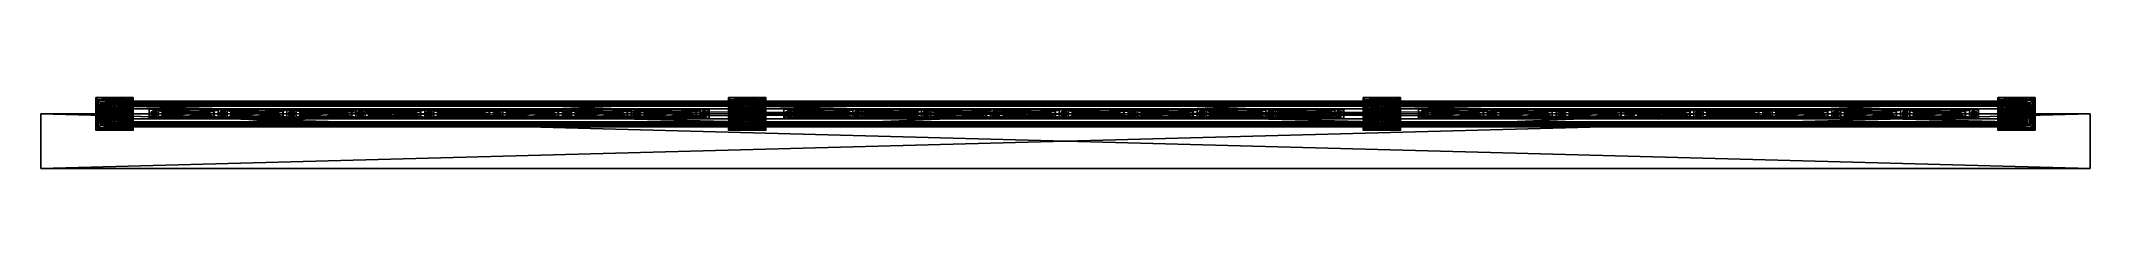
# Model space of a CAD drawing. Extents: x -226 to 220, y -12 to 4.
import ezdxf

# ---------------------------------------------------------------- set-up
doc = ezdxf.new("R2010")
doc.units = 0
doc.header["$MEASUREMENT"] = 0
for name, color, linetype in [('Box01', 231, 'Continuous'), ('Box02', 231, 'Continuous'), ('Box03', 231, 'Continuous'), ('Box04', 231, 'Continuous'), ('Box05', 231, 'Continuous'), ('Box06', 231, 'Continuous'), ('Box07', 231, 'Continuous'), ('Box08', 231, 'Continuous'), ('Box09', 231, 'Continuous'), ('Box10', 231, 'Continuous'), ('Box11', 231, 'Continuous'), ('Box12', 231, 'Continuous'), ('Box13', 231, 'Continuous'), ('Box14', 231, 'Continuous'), ('Box15', 231, 'Continuous'), ('Box16', 231, 'Continuous'), ('Box17', 231, 'Continuous'), ('Box18', 231, 'Continuous'), ('Box19', 144, 'Continuous'), ('Box20', 144, 'Continuous'), ('Box21', 231, 'Continuous'), ('Box22', 231, 'Continuous'), ('Box23', 231, 'Continuous'), ('Box24', 231, 'Continuous'), ('Box25', 231, 'Continuous'), ('Box26', 231, 'Continuous'), ('Box27', 231, 'Continuous'), ('Box28', 231, 'Continuous'), ('Box29', 231, 'Continuous'), ('Box30', 231, 'Continuous'), ('Box31', 231, 'Continuous'), ('Box32', 231, 'Continuous'), ('Box33', 231, 'Continuous'), ('Box34', 231, 'Continuous'), ('Box35', 231, 'Continuous'), ('Box36', 231, 'Continuous'), ('Box37', 231, 'Continuous'), ('Box38', 231, 'Continuous'), ('Box39', 231, 'Continuous'), ('Box40', 144, 'Continuous'), ('Box41', 231, 'Continuous'), ('Box42', 231, 'Continuous'), ('Box43', 231, 'Continuous'), ('Box44', 231, 'Continuous'), ('Box45', 231, 'Continuous'), ('Box46', 231, 'Continuous'), ('Box47', 231, 'Continuous'), ('Box48', 231, 'Continuous'), ('Box49', 231, 'Continuous'), ('Box50', 231, 'Continuous'), ('Box51', 231, 'Continuous'), ('Box52', 231, 'Continuous'), ('Box53', 231, 'Continuous'), ('Box54', 231, 'Continuous'), ('Box55', 231, 'Continuous'), ('Box56', 231, 'Continuous'), ('Box57', 231, 'Continuous'), ('Box58', 231, 'Continuous'), ('Box59', 144, 'Continuous'), ('Box60', 114, 'Continuous'), ('Cylinder01', 141, 'Continuous'), ('Cylinder02', 141, 'Continuous'), ('Cylinder03', 141, 'Continuous'), ('Cylinder04', 141, 'Continuous'), ('Cylinder05', 141, 'Continuous'), ('Cylinder06', 141, 'Continuous'), ('Cylinder07', 141, 'Continuous'), ('Cylinder08', 141, 'Continuous'), ('Cylinder09', 141, 'Continuous'), ('Cylinder10', 141, 'Continuous'), ('Cylinder11', 141, 'Continuous'), ('Cylinder12', 141, 'Continuous'), ('Cylinder13', 141, 'Continuous'), ('Cylinder14', 141, 'Continuous'), ('Cylinder15', 141, 'Continuous'), ('Cylinder16', 141, 'Continuous'), ('Cylinder17', 141, 'Continuous'), ('Cylinder18', 141, 'Continuous'), ('Cylinder19', 141, 'Continuous'), ('Cylinder20', 141, 'Continuous'), ('Cylinder21', 141, 'Continuous'), ('Cylinder22', 141, 'Continuous'), ('Cylinder23', 141, 'Continuous'), ('Cylinder24', 141, 'Continuous'), ('Cylinder25', 141, 'Continuous'), ('Cylinder26', 141, 'Continuous'), ('Cylinder27', 141, 'Continuous'), ('Rectangle01', 174, 'Continuous'), ('Rectangle02', 123, 'Continuous'), ('Rectangle03', 123, 'Continuous'), ('Rectangle04', 250, 'Continuous'), ('Rectangle05', 54, 'Continuous'), ('Rectangle06', 54, 'Continuous'), ('Rectangle07', 242, 'Continuous'), ('Rectangle08', 242, 'Continuous'), ('Rectangle09', 242, 'Continuous'), ('Rectangle10', 54, 'Continuous'), ('Rectangle100', 123, 'Continuous'), ('Rectangle101', 123, 'Continuous'), ('Rectangle102', 242, 'Continuous'), ('Rectangle103', 242, 'Continuous'), ('Rectangle104', 242, 'Continuous'), ('Rectangle105', 242, 'Continuous'), ('Rectangle106', 242, 'Continuous'), ('Rectangle107', 242, 'Continuous'), ('Rectangle108', 242, 'Continuous'), ('Rectangle109', 250, 'Continuous'), ('Rectangle11', 54, 'Continuous'), ('Rectangle110', 174, 'Continuous'), ('Rectangle111', 174, 'Continuous'), ('Rectangle12', 242, 'Continuous'), ('Rectangle13', 54, 'Continuous'), ('Rectangle14', 54, 'Continuous'), ('Rectangle15', 242, 'Continuous'), ('Rectangle16', 54, 'Continuous'), ('Rectangle17', 54, 'Continuous'), ('Rectangle18', 242, 'Continuous'), ('Rectangle19', 54, 'Continuous'), ('Rectangle20', 54, 'Continuous'), ('Rectangle21', 242, 'Continuous'), ('Rectangle22', 54, 'Continuous'), ('Rectangle23', 54, 'Continuous'), ('Rectangle24', 242, 'Continuous'), ('Rectangle25', 54, 'Continuous'), ('Rectangle26', 54, 'Continuous'), ('Rectangle27', 242, 'Continuous'), ('Rectangle28', 54, 'Continuous'), ('Rectangle29', 54, 'Continuous'), ('Rectangle30', 123, 'Continuous'), ('Rectangle31', 250, 'Continuous'), ('Rectangle32', 123, 'Continuous'), ('Rectangle33', 242, 'Continuous'), ('Rectangle34', 242, 'Continuous'), ('Rectangle35', 242, 'Continuous'), ('Rectangle36', 242, 'Continuous'), ('Rectangle37', 242, 'Continuous'), ('Rectangle38', 242, 'Continuous'), ('Rectangle39', 242, 'Continuous'), ('Rectangle40', 242, 'Continuous'), ('Rectangle41', 54, 'Continuous'), ('Rectangle42', 54, 'Continuous'), ('Rectangle43', 242, 'Continuous'), ('Rectangle44', 242, 'Continuous'), ('Rectangle45', 54, 'Continuous'), ('Rectangle46', 54, 'Continuous'), ('Rectangle47', 242, 'Continuous'), ('Rectangle48', 54, 'Continuous'), ('Rectangle49', 54, 'Continuous'), ('Rectangle50', 242, 'Continuous'), ('Rectangle51', 54, 'Continuous'), ('Rectangle52', 54, 'Continuous'), ('Rectangle53', 242, 'Continuous'), ('Rectangle54', 54, 'Continuous'), ('Rectangle55', 54, 'Continuous'), ('Rectangle56', 242, 'Continuous'), ('Rectangle57', 54, 'Continuous'), ('Rectangle58', 54, 'Continuous'), ('Rectangle59', 242, 'Continuous'), ('Rectangle60', 54, 'Continuous'), ('Rectangle61', 54, 'Continuous'), ('Rectangle62', 242, 'Continuous'), ('Rectangle63', 54, 'Continuous'), ('Rectangle64', 54, 'Continuous'), ('Rectangle65', 123, 'Continuous'), ('Rectangle66', 123, 'Continuous'), ('Rectangle67', 242, 'Continuous'), ('Rectangle68', 242, 'Continuous'), ('Rectangle69', 242, 'Continuous'), ('Rectangle70', 242, 'Continuous'), ('Rectangle71', 242, 'Continuous'), ('Rectangle72', 242, 'Continuous'), ('Rectangle73', 242, 'Continuous'), ('Rectangle74', 250, 'Continuous'), ('Rectangle75', 242, 'Continuous'), ('Rectangle76', 54, 'Continuous'), ('Rectangle77', 54, 'Continuous'), ('Rectangle78', 242, 'Continuous'), ('Rectangle79', 242, 'Continuous'), ('Rectangle80', 54, 'Continuous'), ('Rectangle81', 54, 'Continuous'), ('Rectangle82', 242, 'Continuous'), ('Rectangle83', 54, 'Continuous'), ('Rectangle84', 54, 'Continuous'), ('Rectangle85', 242, 'Continuous'), ('Rectangle86', 54, 'Continuous'), ('Rectangle87', 54, 'Continuous'), ('Rectangle88', 242, 'Continuous'), ('Rectangle89', 54, 'Continuous'), ('Rectangle90', 54, 'Continuous'), ('Rectangle91', 242, 'Continuous'), ('Rectangle92', 54, 'Continuous'), ('Rectangle93', 54, 'Continuous'), ('Rectangle94', 242, 'Continuous'), ('Rectangle95', 54, 'Continuous'), ('Rectangle96', 54, 'Continuous'), ('Rectangle97', 242, 'Continuous'), ('Rectangle98', 54, 'Continuous'), ('Rectangle99', 54, 'Continuous'), ('Sphere01', 71, 'Continuous'), ('Sphere02', 71, 'Continuous'), ('Sphere03', 71, 'Continuous'), ('Sphere04', 71, 'Continuous')]:
    doc.layers.add(name, color=color, linetype=linetype)

msp = doc.modelspace()

# ---------------------------------------------------------------- meshes
at = {"layer": 'Box01', "color": 231}
mesh = msp.add_polyface(dxfattribs=at)
corners = [(-202.63, -0.95, 10.48), (-200.63, -0.95, 10.48), (-202.63, 1.05, 10.48), (-200.63, 1.05, 10.48), (-202.63, -0.95, 33.45), (-200.63, -0.95, 33.45), (-202.63, 1.05, 33.45), (-200.63, 1.05, 33.45)]
mesh.append_faces([[corners[k] for k in face] for face in [(0, 2, 3, 0), (3, 1, 0, 3), (4, 5, 7, 4), (7, 6, 4, 7), (0, 1, 5, 0), (5, 4, 0, 5), (1, 3, 7, 1), (7, 5, 1, 7), (3, 2, 6, 3), (6, 7, 3, 6), (2, 0, 4, 2), (4, 6, 2, 4)]], dxfattribs={"vtx2": -1, "vtx3": -1, "color": 231})
at = {"layer": 'Box02', "color": 231}
mesh = msp.add_polyface(dxfattribs=at)
corners = [(-202.63, -0.95, 52.82), (-200.63, -0.95, 52.82), (-202.63, 1.05, 52.82), (-200.63, 1.05, 52.82), (-202.63, -0.95, 75.79), (-200.63, -0.95, 75.79), (-202.63, 1.05, 75.79), (-200.63, 1.05, 75.79)]
mesh.append_faces([[corners[k] for k in face] for face in [(0, 2, 3, 0), (3, 1, 0, 3), (4, 5, 7, 4), (7, 6, 4, 7), (0, 1, 5, 0), (5, 4, 0, 5), (1, 3, 7, 1), (7, 5, 1, 7), (3, 2, 6, 3), (6, 7, 3, 6), (2, 0, 4, 2), (4, 6, 2, 4)]], dxfattribs={"vtx2": -1, "vtx3": -1, "color": 231})
at = {"layer": 'Box03', "color": 231}
mesh = msp.add_polyface(dxfattribs=at)
corners = [(-187.63, -0.95, 52.82), (-185.63, -0.95, 52.82), (-187.63, 1.05, 52.82), (-185.63, 1.05, 52.82), (-187.63, -0.95, 75.79), (-185.63, -0.95, 75.79), (-187.63, 1.05, 75.79), (-185.63, 1.05, 75.79)]
mesh.append_faces([[corners[k] for k in face] for face in [(0, 2, 3, 0), (3, 1, 0, 3), (4, 5, 7, 4), (7, 6, 4, 7), (0, 1, 5, 0), (5, 4, 0, 5), (1, 3, 7, 1), (7, 5, 1, 7), (3, 2, 6, 3), (6, 7, 3, 6), (2, 0, 4, 2), (4, 6, 2, 4)]], dxfattribs={"vtx2": -1, "vtx3": -1, "color": 231})
at = {"layer": 'Box04', "color": 231}
mesh = msp.add_polyface(dxfattribs=at)
corners = [(-187.63, -0.95, 10.48), (-185.63, -0.95, 10.48), (-187.63, 1.05, 10.48), (-185.63, 1.05, 10.48), (-187.63, -0.95, 33.45), (-185.63, -0.95, 33.45), (-187.63, 1.05, 33.45), (-185.63, 1.05, 33.45)]
mesh.append_faces([[corners[k] for k in face] for face in [(0, 2, 3, 0), (3, 1, 0, 3), (4, 5, 7, 4), (7, 6, 4, 7), (0, 1, 5, 0), (5, 4, 0, 5), (1, 3, 7, 1), (7, 5, 1, 7), (3, 2, 6, 3), (6, 7, 3, 6), (2, 0, 4, 2), (4, 6, 2, 4)]], dxfattribs={"vtx2": -1, "vtx3": -1, "color": 231})
at = {"layer": 'Box05', "color": 231}
mesh = msp.add_polyface(dxfattribs=at)
corners = [(-172.63, -0.95, 52.82), (-170.63, -0.95, 52.82), (-172.63, 1.05, 52.82), (-170.63, 1.05, 52.82), (-172.63, -0.95, 75.79), (-170.63, -0.95, 75.79), (-172.63, 1.05, 75.79), (-170.63, 1.05, 75.79)]
mesh.append_faces([[corners[k] for k in face] for face in [(0, 2, 3, 0), (3, 1, 0, 3), (4, 5, 7, 4), (7, 6, 4, 7), (0, 1, 5, 0), (5, 4, 0, 5), (1, 3, 7, 1), (7, 5, 1, 7), (3, 2, 6, 3), (6, 7, 3, 6), (2, 0, 4, 2), (4, 6, 2, 4)]], dxfattribs={"vtx2": -1, "vtx3": -1, "color": 231})
at = {"layer": 'Box06', "color": 231}
mesh = msp.add_polyface(dxfattribs=at)
corners = [(-172.63, -0.95, 10.48), (-170.63, -0.95, 10.48), (-172.63, 1.05, 10.48), (-170.63, 1.05, 10.48), (-172.63, -0.95, 33.45), (-170.63, -0.95, 33.45), (-172.63, 1.05, 33.45), (-170.63, 1.05, 33.45)]
mesh.append_faces([[corners[k] for k in face] for face in [(0, 2, 3, 0), (3, 1, 0, 3), (4, 5, 7, 4), (7, 6, 4, 7), (0, 1, 5, 0), (5, 4, 0, 5), (1, 3, 7, 1), (7, 5, 1, 7), (3, 2, 6, 3), (6, 7, 3, 6), (2, 0, 4, 2), (4, 6, 2, 4)]], dxfattribs={"vtx2": -1, "vtx3": -1, "color": 231})
at = {"layer": 'Box07', "color": 231}
mesh = msp.add_polyface(dxfattribs=at)
corners = [(-157.63, -0.95, 52.82), (-155.63, -0.95, 52.82), (-157.63, 1.05, 52.82), (-155.63, 1.05, 52.82), (-157.63, -0.95, 75.79), (-155.63, -0.95, 75.79), (-157.63, 1.05, 75.79), (-155.63, 1.05, 75.79)]
mesh.append_faces([[corners[k] for k in face] for face in [(0, 2, 3, 0), (3, 1, 0, 3), (4, 5, 7, 4), (7, 6, 4, 7), (0, 1, 5, 0), (5, 4, 0, 5), (1, 3, 7, 1), (7, 5, 1, 7), (3, 2, 6, 3), (6, 7, 3, 6), (2, 0, 4, 2), (4, 6, 2, 4)]], dxfattribs={"vtx2": -1, "vtx3": -1, "color": 231})
at = {"layer": 'Box08', "color": 231}
mesh = msp.add_polyface(dxfattribs=at)
corners = [(-157.63, -0.95, 10.48), (-155.63, -0.95, 10.48), (-157.63, 1.05, 10.48), (-155.63, 1.05, 10.48), (-157.63, -0.95, 33.45), (-155.63, -0.95, 33.45), (-157.63, 1.05, 33.45), (-155.63, 1.05, 33.45)]
mesh.append_faces([[corners[k] for k in face] for face in [(0, 2, 3, 0), (3, 1, 0, 3), (4, 5, 7, 4), (7, 6, 4, 7), (0, 1, 5, 0), (5, 4, 0, 5), (1, 3, 7, 1), (7, 5, 1, 7), (3, 2, 6, 3), (6, 7, 3, 6), (2, 0, 4, 2), (4, 6, 2, 4)]], dxfattribs={"vtx2": -1, "vtx3": -1, "color": 231})
at = {"layer": 'Box09', "color": 231}
mesh = msp.add_polyface(dxfattribs=at)
corners = [(-142.63, -0.95, 52.82), (-140.63, -0.95, 52.82), (-142.63, 1.05, 52.82), (-140.63, 1.05, 52.82), (-142.63, -0.95, 75.79), (-140.63, -0.95, 75.79), (-142.63, 1.05, 75.79), (-140.63, 1.05, 75.79)]
mesh.append_faces([[corners[k] for k in face] for face in [(0, 2, 3, 0), (3, 1, 0, 3), (4, 5, 7, 4), (7, 6, 4, 7), (0, 1, 5, 0), (5, 4, 0, 5), (1, 3, 7, 1), (7, 5, 1, 7), (3, 2, 6, 3), (6, 7, 3, 6), (2, 0, 4, 2), (4, 6, 2, 4)]], dxfattribs={"vtx2": -1, "vtx3": -1, "color": 231})
at = {"layer": 'Box10', "color": 231}
mesh = msp.add_polyface(dxfattribs=at)
corners = [(-142.63, -0.95, 10.48), (-140.63, -0.95, 10.48), (-142.63, 1.05, 10.48), (-140.63, 1.05, 10.48), (-142.63, -0.95, 33.45), (-140.63, -0.95, 33.45), (-142.63, 1.05, 33.45), (-140.63, 1.05, 33.45)]
mesh.append_faces([[corners[k] for k in face] for face in [(0, 2, 3, 0), (3, 1, 0, 3), (4, 5, 7, 4), (7, 6, 4, 7), (0, 1, 5, 0), (5, 4, 0, 5), (1, 3, 7, 1), (7, 5, 1, 7), (3, 2, 6, 3), (6, 7, 3, 6), (2, 0, 4, 2), (4, 6, 2, 4)]], dxfattribs={"vtx2": -1, "vtx3": -1, "color": 231})
at = {"layer": 'Box11', "color": 231}
mesh = msp.add_polyface(dxfattribs=at)
corners = [(-127.63, -0.95, 52.82), (-125.63, -0.95, 52.82), (-127.63, 1.05, 52.82), (-125.63, 1.05, 52.82), (-127.63, -0.95, 75.79), (-125.63, -0.95, 75.79), (-127.63, 1.05, 75.79), (-125.63, 1.05, 75.79)]
mesh.append_faces([[corners[k] for k in face] for face in [(0, 2, 3, 0), (3, 1, 0, 3), (4, 5, 7, 4), (7, 6, 4, 7), (0, 1, 5, 0), (5, 4, 0, 5), (1, 3, 7, 1), (7, 5, 1, 7), (3, 2, 6, 3), (6, 7, 3, 6), (2, 0, 4, 2), (4, 6, 2, 4)]], dxfattribs={"vtx2": -1, "vtx3": -1, "color": 231})
at = {"layer": 'Box12', "color": 231}
mesh = msp.add_polyface(dxfattribs=at)
corners = [(-127.63, -0.95, 10.48), (-125.63, -0.95, 10.48), (-127.63, 1.05, 10.48), (-125.63, 1.05, 10.48), (-127.63, -0.95, 33.45), (-125.63, -0.95, 33.45), (-127.63, 1.05, 33.45), (-125.63, 1.05, 33.45)]
mesh.append_faces([[corners[k] for k in face] for face in [(0, 2, 3, 0), (3, 1, 0, 3), (4, 5, 7, 4), (7, 6, 4, 7), (0, 1, 5, 0), (5, 4, 0, 5), (1, 3, 7, 1), (7, 5, 1, 7), (3, 2, 6, 3), (6, 7, 3, 6), (2, 0, 4, 2), (4, 6, 2, 4)]], dxfattribs={"vtx2": -1, "vtx3": -1, "color": 231})
at = {"layer": 'Box13', "color": 231}
mesh = msp.add_polyface(dxfattribs=at)
corners = [(-112.63, -0.95, 52.82), (-110.63, -0.95, 52.82), (-112.63, 1.05, 52.82), (-110.63, 1.05, 52.82), (-112.63, -0.95, 75.79), (-110.63, -0.95, 75.79), (-112.63, 1.05, 75.79), (-110.63, 1.05, 75.79)]
mesh.append_faces([[corners[k] for k in face] for face in [(0, 2, 3, 0), (3, 1, 0, 3), (4, 5, 7, 4), (7, 6, 4, 7), (0, 1, 5, 0), (5, 4, 0, 5), (1, 3, 7, 1), (7, 5, 1, 7), (3, 2, 6, 3), (6, 7, 3, 6), (2, 0, 4, 2), (4, 6, 2, 4)]], dxfattribs={"vtx2": -1, "vtx3": -1, "color": 231})
at = {"layer": 'Box14', "color": 231}
mesh = msp.add_polyface(dxfattribs=at)
corners = [(-112.63, -0.95, 10.48), (-110.63, -0.95, 10.48), (-112.63, 1.05, 10.48), (-110.63, 1.05, 10.48), (-112.63, -0.95, 33.45), (-110.63, -0.95, 33.45), (-112.63, 1.05, 33.45), (-110.63, 1.05, 33.45)]
mesh.append_faces([[corners[k] for k in face] for face in [(0, 2, 3, 0), (3, 1, 0, 3), (4, 5, 7, 4), (7, 6, 4, 7), (0, 1, 5, 0), (5, 4, 0, 5), (1, 3, 7, 1), (7, 5, 1, 7), (3, 2, 6, 3), (6, 7, 3, 6), (2, 0, 4, 2), (4, 6, 2, 4)]], dxfattribs={"vtx2": -1, "vtx3": -1, "color": 231})
at = {"layer": 'Box15', "color": 231}
mesh = msp.add_polyface(dxfattribs=at)
corners = [(-97.63, -0.95, 52.82), (-95.63, -0.95, 52.82), (-97.63, 1.05, 52.82), (-95.63, 1.05, 52.82), (-97.63, -0.95, 75.79), (-95.63, -0.95, 75.79), (-97.63, 1.05, 75.79), (-95.63, 1.05, 75.79)]
mesh.append_faces([[corners[k] for k in face] for face in [(0, 2, 3, 0), (3, 1, 0, 3), (4, 5, 7, 4), (7, 6, 4, 7), (0, 1, 5, 0), (5, 4, 0, 5), (1, 3, 7, 1), (7, 5, 1, 7), (3, 2, 6, 3), (6, 7, 3, 6), (2, 0, 4, 2), (4, 6, 2, 4)]], dxfattribs={"vtx2": -1, "vtx3": -1, "color": 231})
at = {"layer": 'Box16', "color": 231}
mesh = msp.add_polyface(dxfattribs=at)
corners = [(-97.63, -0.95, 10.48), (-95.63, -0.95, 10.48), (-97.63, 1.05, 10.48), (-95.63, 1.05, 10.48), (-97.63, -0.95, 33.45), (-95.63, -0.95, 33.45), (-97.63, 1.05, 33.45), (-95.63, 1.05, 33.45)]
mesh.append_faces([[corners[k] for k in face] for face in [(0, 2, 3, 0), (3, 1, 0, 3), (4, 5, 7, 4), (7, 6, 4, 7), (0, 1, 5, 0), (5, 4, 0, 5), (1, 3, 7, 1), (7, 5, 1, 7), (3, 2, 6, 3), (6, 7, 3, 6), (2, 0, 4, 2), (4, 6, 2, 4)]], dxfattribs={"vtx2": -1, "vtx3": -1, "color": 231})
at = {"layer": 'Box17', "color": 231}
mesh = msp.add_polyface(dxfattribs=at)
corners = [(-82.63, -0.95, 52.82), (-80.63, -0.95, 52.82), (-82.63, 1.05, 52.82), (-80.63, 1.05, 52.82), (-82.63, -0.95, 75.79), (-80.63, -0.95, 75.79), (-82.63, 1.05, 75.79), (-80.63, 1.05, 75.79)]
mesh.append_faces([[corners[k] for k in face] for face in [(0, 2, 3, 0), (3, 1, 0, 3), (4, 5, 7, 4), (7, 6, 4, 7), (0, 1, 5, 0), (5, 4, 0, 5), (1, 3, 7, 1), (7, 5, 1, 7), (3, 2, 6, 3), (6, 7, 3, 6), (2, 0, 4, 2), (4, 6, 2, 4)]], dxfattribs={"vtx2": -1, "vtx3": -1, "color": 231})
at = {"layer": 'Box18', "color": 231}
mesh = msp.add_polyface(dxfattribs=at)
corners = [(-82.63, -0.95, 10.48), (-80.63, -0.95, 10.48), (-82.63, 1.05, 10.48), (-80.63, 1.05, 10.48), (-82.63, -0.95, 33.45), (-80.63, -0.95, 33.45), (-82.63, 1.05, 33.45), (-80.63, 1.05, 33.45)]
mesh.append_faces([[corners[k] for k in face] for face in [(0, 2, 3, 0), (3, 1, 0, 3), (4, 5, 7, 4), (7, 6, 4, 7), (0, 1, 5, 0), (5, 4, 0, 5), (1, 3, 7, 1), (7, 5, 1, 7), (3, 2, 6, 3), (6, 7, 3, 6), (2, 0, 4, 2), (4, 6, 2, 4)]], dxfattribs={"vtx2": -1, "vtx3": -1, "color": 231})
at = {"layer": 'Box19', "color": 144}
mesh = msp.add_polyface(dxfattribs=at)
corners = [(-211.67, -1.35, 80.13), (-208.69, -1.35, 80.13), (-211.67, 1.36, 80.13), (-208.69, 1.36, 80.13), (-211.67, -1.35, 82.5), (-208.69, -1.35, 82.5), (-211.67, 1.36, 82.5), (-208.69, 1.36, 82.5)]
mesh.append_faces([[corners[k] for k in face] for face in [(0, 2, 3, 0), (3, 1, 0, 3), (4, 5, 7, 4), (7, 6, 4, 7), (0, 1, 5, 0), (5, 4, 0, 5), (1, 3, 7, 1), (7, 5, 1, 7), (3, 2, 6, 3), (6, 7, 3, 6), (2, 0, 4, 2), (4, 6, 2, 4)]], dxfattribs={"vtx2": -1, "vtx3": -1, "color": 144})
at = {"layer": 'Box20', "color": 144}
mesh = msp.add_polyface(dxfattribs=at)
corners = [(-73.85, -1.35, 80.13), (-70.88, -1.35, 80.13), (-73.85, 1.36, 80.13), (-70.88, 1.36, 80.13), (-73.85, -1.35, 82.5), (-70.88, -1.35, 82.5), (-73.85, 1.36, 82.5), (-70.88, 1.36, 82.5)]
mesh.append_faces([[corners[k] for k in face] for face in [(0, 2, 3, 0), (3, 1, 0, 3), (4, 5, 7, 4), (7, 6, 4, 7), (0, 1, 5, 0), (5, 4, 0, 5), (1, 3, 7, 1), (7, 5, 1, 7), (3, 2, 6, 3), (6, 7, 3, 6), (2, 0, 4, 2), (4, 6, 2, 4)]], dxfattribs={"vtx2": -1, "vtx3": -1, "color": 144})
at = {"layer": 'Box21', "color": 231}
mesh = msp.add_polyface(dxfattribs=at)
corners = [(206.19, 1.14, 10.45), (206.19, -1.06, 10.45), (206.19, 1.14, 11.49), (206.19, -1.06, 11.49), (-211.02, 1.14, 10.45), (-211.02, -1.06, 10.45), (-211.02, 1.14, 11.49), (-211.02, -1.06, 11.49)]
mesh.append_faces([[corners[k] for k in face] for face in [(0, 2, 3, 0), (3, 1, 0, 3), (4, 5, 7, 4), (7, 6, 4, 7), (0, 1, 5, 0), (5, 4, 0, 5), (1, 3, 7, 1), (7, 5, 1, 7), (3, 2, 6, 3), (6, 7, 3, 6), (2, 0, 4, 2), (4, 6, 2, 4)]], dxfattribs={"vtx2": -1, "vtx3": -1, "color": 231})
at = {"layer": 'Box22', "color": 231}
mesh = msp.add_polyface(dxfattribs=at)
corners = [(-49.38, -0.95, 52.82), (-47.38, -0.95, 52.82), (-49.38, 1.05, 52.82), (-47.38, 1.05, 52.82), (-49.38, -0.95, 75.79), (-47.38, -0.95, 75.79), (-49.38, 1.05, 75.79), (-47.38, 1.05, 75.79)]
mesh.append_faces([[corners[k] for k in face] for face in [(0, 2, 3, 0), (3, 1, 0, 3), (4, 5, 7, 4), (7, 6, 4, 7), (0, 1, 5, 0), (5, 4, 0, 5), (1, 3, 7, 1), (7, 5, 1, 7), (3, 2, 6, 3), (6, 7, 3, 6), (2, 0, 4, 2), (4, 6, 2, 4)]], dxfattribs={"vtx2": -1, "vtx3": -1, "color": 231})
at = {"layer": 'Box23', "color": 231}
mesh = msp.add_polyface(dxfattribs=at)
corners = [(-64.38, -0.95, 52.82), (-62.38, -0.95, 52.82), (-64.38, 1.05, 52.82), (-62.38, 1.05, 52.82), (-64.38, -0.95, 75.79), (-62.38, -0.95, 75.79), (-64.38, 1.05, 75.79), (-62.38, 1.05, 75.79)]
mesh.append_faces([[corners[k] for k in face] for face in [(0, 2, 3, 0), (3, 1, 0, 3), (4, 5, 7, 4), (7, 6, 4, 7), (0, 1, 5, 0), (5, 4, 0, 5), (1, 3, 7, 1), (7, 5, 1, 7), (3, 2, 6, 3), (6, 7, 3, 6), (2, 0, 4, 2), (4, 6, 2, 4)]], dxfattribs={"vtx2": -1, "vtx3": -1, "color": 231})
at = {"layer": 'Box24', "color": 231}
mesh = msp.add_polyface(dxfattribs=at)
corners = [(-49.38, -0.95, 10.48), (-47.38, -0.95, 10.48), (-49.38, 1.05, 10.48), (-47.38, 1.05, 10.48), (-49.38, -0.95, 33.45), (-47.38, -0.95, 33.45), (-49.38, 1.05, 33.45), (-47.38, 1.05, 33.45)]
mesh.append_faces([[corners[k] for k in face] for face in [(0, 2, 3, 0), (3, 1, 0, 3), (4, 5, 7, 4), (7, 6, 4, 7), (0, 1, 5, 0), (5, 4, 0, 5), (1, 3, 7, 1), (7, 5, 1, 7), (3, 2, 6, 3), (6, 7, 3, 6), (2, 0, 4, 2), (4, 6, 2, 4)]], dxfattribs={"vtx2": -1, "vtx3": -1, "color": 231})
at = {"layer": 'Box25', "color": 231}
mesh = msp.add_polyface(dxfattribs=at)
corners = [(-34.38, -0.95, 52.82), (-32.38, -0.95, 52.82), (-34.38, 1.05, 52.82), (-32.38, 1.05, 52.82), (-34.38, -0.95, 75.79), (-32.38, -0.95, 75.79), (-34.38, 1.05, 75.79), (-32.38, 1.05, 75.79)]
mesh.append_faces([[corners[k] for k in face] for face in [(0, 2, 3, 0), (3, 1, 0, 3), (4, 5, 7, 4), (7, 6, 4, 7), (0, 1, 5, 0), (5, 4, 0, 5), (1, 3, 7, 1), (7, 5, 1, 7), (3, 2, 6, 3), (6, 7, 3, 6), (2, 0, 4, 2), (4, 6, 2, 4)]], dxfattribs={"vtx2": -1, "vtx3": -1, "color": 231})
at = {"layer": 'Box26', "color": 231}
mesh = msp.add_polyface(dxfattribs=at)
corners = [(-34.38, -0.95, 10.48), (-32.38, -0.95, 10.48), (-34.38, 1.05, 10.48), (-32.38, 1.05, 10.48), (-34.38, -0.95, 33.45), (-32.38, -0.95, 33.45), (-34.38, 1.05, 33.45), (-32.38, 1.05, 33.45)]
mesh.append_faces([[corners[k] for k in face] for face in [(0, 2, 3, 0), (3, 1, 0, 3), (4, 5, 7, 4), (7, 6, 4, 7), (0, 1, 5, 0), (5, 4, 0, 5), (1, 3, 7, 1), (7, 5, 1, 7), (3, 2, 6, 3), (6, 7, 3, 6), (2, 0, 4, 2), (4, 6, 2, 4)]], dxfattribs={"vtx2": -1, "vtx3": -1, "color": 231})
at = {"layer": 'Box27', "color": 231}
mesh = msp.add_polyface(dxfattribs=at)
corners = [(-4.38, -0.95, 10.48), (-2.38, -0.95, 10.48), (-4.38, 1.05, 10.48), (-2.38, 1.05, 10.48), (-4.38, -0.95, 33.45), (-2.38, -0.95, 33.45), (-4.38, 1.05, 33.45), (-2.38, 1.05, 33.45)]
mesh.append_faces([[corners[k] for k in face] for face in [(0, 2, 3, 0), (3, 1, 0, 3), (4, 5, 7, 4), (7, 6, 4, 7), (0, 1, 5, 0), (5, 4, 0, 5), (1, 3, 7, 1), (7, 5, 1, 7), (3, 2, 6, 3), (6, 7, 3, 6), (2, 0, 4, 2), (4, 6, 2, 4)]], dxfattribs={"vtx2": -1, "vtx3": -1, "color": 231})
at = {"layer": 'Box28', "color": 231}
mesh = msp.add_polyface(dxfattribs=at)
corners = [(10.62, -0.95, 52.82), (12.62, -0.95, 52.82), (10.62, 1.05, 52.82), (12.62, 1.05, 52.82), (10.62, -0.95, 75.79), (12.62, -0.95, 75.79), (10.62, 1.05, 75.79), (12.62, 1.05, 75.79)]
mesh.append_faces([[corners[k] for k in face] for face in [(0, 2, 3, 0), (3, 1, 0, 3), (4, 5, 7, 4), (7, 6, 4, 7), (0, 1, 5, 0), (5, 4, 0, 5), (1, 3, 7, 1), (7, 5, 1, 7), (3, 2, 6, 3), (6, 7, 3, 6), (2, 0, 4, 2), (4, 6, 2, 4)]], dxfattribs={"vtx2": -1, "vtx3": -1, "color": 231})
at = {"layer": 'Box29', "color": 231}
mesh = msp.add_polyface(dxfattribs=at)
corners = [(-19.38, -0.95, 52.82), (-17.38, -0.95, 52.82), (-19.38, 1.05, 52.82), (-17.38, 1.05, 52.82), (-19.38, -0.95, 75.79), (-17.38, -0.95, 75.79), (-19.38, 1.05, 75.79), (-17.38, 1.05, 75.79)]
mesh.append_faces([[corners[k] for k in face] for face in [(0, 2, 3, 0), (3, 1, 0, 3), (4, 5, 7, 4), (7, 6, 4, 7), (0, 1, 5, 0), (5, 4, 0, 5), (1, 3, 7, 1), (7, 5, 1, 7), (3, 2, 6, 3), (6, 7, 3, 6), (2, 0, 4, 2), (4, 6, 2, 4)]], dxfattribs={"vtx2": -1, "vtx3": -1, "color": 231})
at = {"layer": 'Box30', "color": 231}
mesh = msp.add_polyface(dxfattribs=at)
corners = [(10.62, -0.95, 10.48), (12.62, -0.95, 10.48), (10.62, 1.05, 10.48), (12.62, 1.05, 10.48), (10.62, -0.95, 33.45), (12.62, -0.95, 33.45), (10.62, 1.05, 33.45), (12.62, 1.05, 33.45)]
mesh.append_faces([[corners[k] for k in face] for face in [(0, 2, 3, 0), (3, 1, 0, 3), (4, 5, 7, 4), (7, 6, 4, 7), (0, 1, 5, 0), (5, 4, 0, 5), (1, 3, 7, 1), (7, 5, 1, 7), (3, 2, 6, 3), (6, 7, 3, 6), (2, 0, 4, 2), (4, 6, 2, 4)]], dxfattribs={"vtx2": -1, "vtx3": -1, "color": 231})
at = {"layer": 'Box31', "color": 231}
mesh = msp.add_polyface(dxfattribs=at)
corners = [(25.62, -0.95, 52.82), (27.62, -0.95, 52.82), (25.62, 1.05, 52.82), (27.62, 1.05, 52.82), (25.62, -0.95, 75.79), (27.62, -0.95, 75.79), (25.62, 1.05, 75.79), (27.62, 1.05, 75.79)]
mesh.append_faces([[corners[k] for k in face] for face in [(0, 2, 3, 0), (3, 1, 0, 3), (4, 5, 7, 4), (7, 6, 4, 7), (0, 1, 5, 0), (5, 4, 0, 5), (1, 3, 7, 1), (7, 5, 1, 7), (3, 2, 6, 3), (6, 7, 3, 6), (2, 0, 4, 2), (4, 6, 2, 4)]], dxfattribs={"vtx2": -1, "vtx3": -1, "color": 231})
at = {"layer": 'Box32', "color": 231}
mesh = msp.add_polyface(dxfattribs=at)
corners = [(-19.38, -0.95, 10.48), (-17.38, -0.95, 10.48), (-19.38, 1.05, 10.48), (-17.38, 1.05, 10.48), (-19.38, -0.95, 33.45), (-17.38, -0.95, 33.45), (-19.38, 1.05, 33.45), (-17.38, 1.05, 33.45)]
mesh.append_faces([[corners[k] for k in face] for face in [(0, 2, 3, 0), (3, 1, 0, 3), (4, 5, 7, 4), (7, 6, 4, 7), (0, 1, 5, 0), (5, 4, 0, 5), (1, 3, 7, 1), (7, 5, 1, 7), (3, 2, 6, 3), (6, 7, 3, 6), (2, 0, 4, 2), (4, 6, 2, 4)]], dxfattribs={"vtx2": -1, "vtx3": -1, "color": 231})
at = {"layer": 'Box33', "color": 231}
mesh = msp.add_polyface(dxfattribs=at)
corners = [(25.62, -0.95, 10.48), (27.62, -0.95, 10.48), (25.62, 1.05, 10.48), (27.62, 1.05, 10.48), (25.62, -0.95, 33.45), (27.62, -0.95, 33.45), (25.62, 1.05, 33.45), (27.62, 1.05, 33.45)]
mesh.append_faces([[corners[k] for k in face] for face in [(0, 2, 3, 0), (3, 1, 0, 3), (4, 5, 7, 4), (7, 6, 4, 7), (0, 1, 5, 0), (5, 4, 0, 5), (1, 3, 7, 1), (7, 5, 1, 7), (3, 2, 6, 3), (6, 7, 3, 6), (2, 0, 4, 2), (4, 6, 2, 4)]], dxfattribs={"vtx2": -1, "vtx3": -1, "color": 231})
at = {"layer": 'Box34', "color": 231}
mesh = msp.add_polyface(dxfattribs=at)
corners = [(40.62, -0.95, 52.82), (42.62, -0.95, 52.82), (40.62, 1.05, 52.82), (42.62, 1.05, 52.82), (40.62, -0.95, 75.79), (42.62, -0.95, 75.79), (40.62, 1.05, 75.79), (42.62, 1.05, 75.79)]
mesh.append_faces([[corners[k] for k in face] for face in [(0, 2, 3, 0), (3, 1, 0, 3), (4, 5, 7, 4), (7, 6, 4, 7), (0, 1, 5, 0), (5, 4, 0, 5), (1, 3, 7, 1), (7, 5, 1, 7), (3, 2, 6, 3), (6, 7, 3, 6), (2, 0, 4, 2), (4, 6, 2, 4)]], dxfattribs={"vtx2": -1, "vtx3": -1, "color": 231})
at = {"layer": 'Box35', "color": 231}
mesh = msp.add_polyface(dxfattribs=at)
corners = [(-4.38, -0.95, 52.82), (-2.38, -0.95, 52.82), (-4.38, 1.05, 52.82), (-2.38, 1.05, 52.82), (-4.38, -0.95, 75.79), (-2.38, -0.95, 75.79), (-4.38, 1.05, 75.79), (-2.38, 1.05, 75.79)]
mesh.append_faces([[corners[k] for k in face] for face in [(0, 2, 3, 0), (3, 1, 0, 3), (4, 5, 7, 4), (7, 6, 4, 7), (0, 1, 5, 0), (5, 4, 0, 5), (1, 3, 7, 1), (7, 5, 1, 7), (3, 2, 6, 3), (6, 7, 3, 6), (2, 0, 4, 2), (4, 6, 2, 4)]], dxfattribs={"vtx2": -1, "vtx3": -1, "color": 231})
at = {"layer": 'Box36', "color": 231}
mesh = msp.add_polyface(dxfattribs=at)
corners = [(40.62, -0.95, 10.48), (42.62, -0.95, 10.48), (40.62, 1.05, 10.48), (42.62, 1.05, 10.48), (40.62, -0.95, 33.45), (42.62, -0.95, 33.45), (40.62, 1.05, 33.45), (42.62, 1.05, 33.45)]
mesh.append_faces([[corners[k] for k in face] for face in [(0, 2, 3, 0), (3, 1, 0, 3), (4, 5, 7, 4), (7, 6, 4, 7), (0, 1, 5, 0), (5, 4, 0, 5), (1, 3, 7, 1), (7, 5, 1, 7), (3, 2, 6, 3), (6, 7, 3, 6), (2, 0, 4, 2), (4, 6, 2, 4)]], dxfattribs={"vtx2": -1, "vtx3": -1, "color": 231})
at = {"layer": 'Box37', "color": 231}
mesh = msp.add_polyface(dxfattribs=at)
corners = [(55.62, -0.95, 52.82), (57.62, -0.95, 52.82), (55.62, 1.05, 52.82), (57.62, 1.05, 52.82), (55.62, -0.95, 75.79), (57.62, -0.95, 75.79), (55.62, 1.05, 75.79), (57.62, 1.05, 75.79)]
mesh.append_faces([[corners[k] for k in face] for face in [(0, 2, 3, 0), (3, 1, 0, 3), (4, 5, 7, 4), (7, 6, 4, 7), (0, 1, 5, 0), (5, 4, 0, 5), (1, 3, 7, 1), (7, 5, 1, 7), (3, 2, 6, 3), (6, 7, 3, 6), (2, 0, 4, 2), (4, 6, 2, 4)]], dxfattribs={"vtx2": -1, "vtx3": -1, "color": 231})
at = {"layer": 'Box38', "color": 231}
mesh = msp.add_polyface(dxfattribs=at)
corners = [(55.62, -0.95, 10.48), (57.62, -0.95, 10.48), (55.62, 1.05, 10.48), (57.62, 1.05, 10.48), (55.62, -0.95, 33.45), (57.62, -0.95, 33.45), (55.62, 1.05, 33.45), (57.62, 1.05, 33.45)]
mesh.append_faces([[corners[k] for k in face] for face in [(0, 2, 3, 0), (3, 1, 0, 3), (4, 5, 7, 4), (7, 6, 4, 7), (0, 1, 5, 0), (5, 4, 0, 5), (1, 3, 7, 1), (7, 5, 1, 7), (3, 2, 6, 3), (6, 7, 3, 6), (2, 0, 4, 2), (4, 6, 2, 4)]], dxfattribs={"vtx2": -1, "vtx3": -1, "color": 231})
at = {"layer": 'Box39', "color": 231}
mesh = msp.add_polyface(dxfattribs=at)
corners = [(-64.38, -0.95, 10.48), (-62.38, -0.95, 10.48), (-64.38, 1.05, 10.48), (-62.38, 1.05, 10.48), (-64.38, -0.95, 33.45), (-62.38, -0.95, 33.45), (-64.38, 1.05, 33.45), (-62.38, 1.05, 33.45)]
mesh.append_faces([[corners[k] for k in face] for face in [(0, 2, 3, 0), (3, 1, 0, 3), (4, 5, 7, 4), (7, 6, 4, 7), (0, 1, 5, 0), (5, 4, 0, 5), (1, 3, 7, 1), (7, 5, 1, 7), (3, 2, 6, 3), (6, 7, 3, 6), (2, 0, 4, 2), (4, 6, 2, 4)]], dxfattribs={"vtx2": -1, "vtx3": -1, "color": 231})
at = {"layer": 'Box40', "color": 144}
mesh = msp.add_polyface(dxfattribs=at)
corners = [(64.4, -1.35, 80.13), (67.38, -1.35, 80.13), (64.4, 1.36, 80.13), (67.38, 1.36, 80.13), (64.4, -1.35, 82.5), (67.38, -1.35, 82.5), (64.4, 1.36, 82.5), (67.38, 1.36, 82.5)]
mesh.append_faces([[corners[k] for k in face] for face in [(0, 2, 3, 0), (3, 1, 0, 3), (4, 5, 7, 4), (7, 6, 4, 7), (0, 1, 5, 0), (5, 4, 0, 5), (1, 3, 7, 1), (7, 5, 1, 7), (3, 2, 6, 3), (6, 7, 3, 6), (2, 0, 4, 2), (4, 6, 2, 4)]], dxfattribs={"vtx2": -1, "vtx3": -1, "color": 144})
at = {"layer": 'Box41', "color": 231}
mesh = msp.add_polyface(dxfattribs=at)
corners = [(88.88, -0.95, 52.82), (90.88, -0.95, 52.82), (88.88, 1.05, 52.82), (90.88, 1.05, 52.82), (88.88, -0.95, 75.79), (90.88, -0.95, 75.79), (88.88, 1.05, 75.79), (90.88, 1.05, 75.79)]
mesh.append_faces([[corners[k] for k in face] for face in [(0, 2, 3, 0), (3, 1, 0, 3), (4, 5, 7, 4), (7, 6, 4, 7), (0, 1, 5, 0), (5, 4, 0, 5), (1, 3, 7, 1), (7, 5, 1, 7), (3, 2, 6, 3), (6, 7, 3, 6), (2, 0, 4, 2), (4, 6, 2, 4)]], dxfattribs={"vtx2": -1, "vtx3": -1, "color": 231})
at = {"layer": 'Box42', "color": 231}
mesh = msp.add_polyface(dxfattribs=at)
corners = [(73.88, -0.95, 52.82), (75.88, -0.95, 52.82), (73.88, 1.05, 52.82), (75.88, 1.05, 52.82), (73.88, -0.95, 75.79), (75.88, -0.95, 75.79), (73.88, 1.05, 75.79), (75.88, 1.05, 75.79)]
mesh.append_faces([[corners[k] for k in face] for face in [(0, 2, 3, 0), (3, 1, 0, 3), (4, 5, 7, 4), (7, 6, 4, 7), (0, 1, 5, 0), (5, 4, 0, 5), (1, 3, 7, 1), (7, 5, 1, 7), (3, 2, 6, 3), (6, 7, 3, 6), (2, 0, 4, 2), (4, 6, 2, 4)]], dxfattribs={"vtx2": -1, "vtx3": -1, "color": 231})
at = {"layer": 'Box43', "color": 231}
mesh = msp.add_polyface(dxfattribs=at)
corners = [(88.88, -0.95, 10.48), (90.88, -0.95, 10.48), (88.88, 1.05, 10.48), (90.88, 1.05, 10.48), (88.88, -0.95, 33.45), (90.88, -0.95, 33.45), (88.88, 1.05, 33.45), (90.88, 1.05, 33.45)]
mesh.append_faces([[corners[k] for k in face] for face in [(0, 2, 3, 0), (3, 1, 0, 3), (4, 5, 7, 4), (7, 6, 4, 7), (0, 1, 5, 0), (5, 4, 0, 5), (1, 3, 7, 1), (7, 5, 1, 7), (3, 2, 6, 3), (6, 7, 3, 6), (2, 0, 4, 2), (4, 6, 2, 4)]], dxfattribs={"vtx2": -1, "vtx3": -1, "color": 231})
at = {"layer": 'Box44', "color": 231}
mesh = msp.add_polyface(dxfattribs=at)
corners = [(103.88, -0.95, 52.82), (105.88, -0.95, 52.82), (103.88, 1.05, 52.82), (105.88, 1.05, 52.82), (103.88, -0.95, 75.79), (105.88, -0.95, 75.79), (103.88, 1.05, 75.79), (105.88, 1.05, 75.79)]
mesh.append_faces([[corners[k] for k in face] for face in [(0, 2, 3, 0), (3, 1, 0, 3), (4, 5, 7, 4), (7, 6, 4, 7), (0, 1, 5, 0), (5, 4, 0, 5), (1, 3, 7, 1), (7, 5, 1, 7), (3, 2, 6, 3), (6, 7, 3, 6), (2, 0, 4, 2), (4, 6, 2, 4)]], dxfattribs={"vtx2": -1, "vtx3": -1, "color": 231})
at = {"layer": 'Box45', "color": 231}
mesh = msp.add_polyface(dxfattribs=at)
corners = [(103.88, -0.95, 10.48), (105.88, -0.95, 10.48), (103.88, 1.05, 10.48), (105.88, 1.05, 10.48), (103.88, -0.95, 33.45), (105.88, -0.95, 33.45), (103.88, 1.05, 33.45), (105.88, 1.05, 33.45)]
mesh.append_faces([[corners[k] for k in face] for face in [(0, 2, 3, 0), (3, 1, 0, 3), (4, 5, 7, 4), (7, 6, 4, 7), (0, 1, 5, 0), (5, 4, 0, 5), (1, 3, 7, 1), (7, 5, 1, 7), (3, 2, 6, 3), (6, 7, 3, 6), (2, 0, 4, 2), (4, 6, 2, 4)]], dxfattribs={"vtx2": -1, "vtx3": -1, "color": 231})
at = {"layer": 'Box46', "color": 231}
mesh = msp.add_polyface(dxfattribs=at)
corners = [(133.88, -0.95, 10.48), (135.88, -0.95, 10.48), (133.88, 1.05, 10.48), (135.88, 1.05, 10.48), (133.88, -0.95, 33.45), (135.88, -0.95, 33.45), (133.88, 1.05, 33.45), (135.88, 1.05, 33.45)]
mesh.append_faces([[corners[k] for k in face] for face in [(0, 2, 3, 0), (3, 1, 0, 3), (4, 5, 7, 4), (7, 6, 4, 7), (0, 1, 5, 0), (5, 4, 0, 5), (1, 3, 7, 1), (7, 5, 1, 7), (3, 2, 6, 3), (6, 7, 3, 6), (2, 0, 4, 2), (4, 6, 2, 4)]], dxfattribs={"vtx2": -1, "vtx3": -1, "color": 231})
at = {"layer": 'Box47', "color": 231}
mesh = msp.add_polyface(dxfattribs=at)
corners = [(148.88, -0.95, 52.82), (150.88, -0.95, 52.82), (148.88, 1.05, 52.82), (150.88, 1.05, 52.82), (148.88, -0.95, 75.79), (150.88, -0.95, 75.79), (148.88, 1.05, 75.79), (150.88, 1.05, 75.79)]
mesh.append_faces([[corners[k] for k in face] for face in [(0, 2, 3, 0), (3, 1, 0, 3), (4, 5, 7, 4), (7, 6, 4, 7), (0, 1, 5, 0), (5, 4, 0, 5), (1, 3, 7, 1), (7, 5, 1, 7), (3, 2, 6, 3), (6, 7, 3, 6), (2, 0, 4, 2), (4, 6, 2, 4)]], dxfattribs={"vtx2": -1, "vtx3": -1, "color": 231})
at = {"layer": 'Box48', "color": 231}
mesh = msp.add_polyface(dxfattribs=at)
corners = [(118.88, -0.95, 52.82), (120.88, -0.95, 52.82), (118.88, 1.05, 52.82), (120.88, 1.05, 52.82), (118.88, -0.95, 75.79), (120.88, -0.95, 75.79), (118.88, 1.05, 75.79), (120.88, 1.05, 75.79)]
mesh.append_faces([[corners[k] for k in face] for face in [(0, 2, 3, 0), (3, 1, 0, 3), (4, 5, 7, 4), (7, 6, 4, 7), (0, 1, 5, 0), (5, 4, 0, 5), (1, 3, 7, 1), (7, 5, 1, 7), (3, 2, 6, 3), (6, 7, 3, 6), (2, 0, 4, 2), (4, 6, 2, 4)]], dxfattribs={"vtx2": -1, "vtx3": -1, "color": 231})
at = {"layer": 'Box49', "color": 231}
mesh = msp.add_polyface(dxfattribs=at)
corners = [(148.88, -0.95, 10.48), (150.88, -0.95, 10.48), (148.88, 1.05, 10.48), (150.88, 1.05, 10.48), (148.88, -0.95, 33.45), (150.88, -0.95, 33.45), (148.88, 1.05, 33.45), (150.88, 1.05, 33.45)]
mesh.append_faces([[corners[k] for k in face] for face in [(0, 2, 3, 0), (3, 1, 0, 3), (4, 5, 7, 4), (7, 6, 4, 7), (0, 1, 5, 0), (5, 4, 0, 5), (1, 3, 7, 1), (7, 5, 1, 7), (3, 2, 6, 3), (6, 7, 3, 6), (2, 0, 4, 2), (4, 6, 2, 4)]], dxfattribs={"vtx2": -1, "vtx3": -1, "color": 231})
at = {"layer": 'Box50', "color": 231}
mesh = msp.add_polyface(dxfattribs=at)
corners = [(163.88, -0.95, 52.82), (165.88, -0.95, 52.82), (163.88, 1.05, 52.82), (165.88, 1.05, 52.82), (163.88, -0.95, 75.79), (165.88, -0.95, 75.79), (163.88, 1.05, 75.79), (165.88, 1.05, 75.79)]
mesh.append_faces([[corners[k] for k in face] for face in [(0, 2, 3, 0), (3, 1, 0, 3), (4, 5, 7, 4), (7, 6, 4, 7), (0, 1, 5, 0), (5, 4, 0, 5), (1, 3, 7, 1), (7, 5, 1, 7), (3, 2, 6, 3), (6, 7, 3, 6), (2, 0, 4, 2), (4, 6, 2, 4)]], dxfattribs={"vtx2": -1, "vtx3": -1, "color": 231})
at = {"layer": 'Box51', "color": 231}
mesh = msp.add_polyface(dxfattribs=at)
corners = [(118.88, -0.95, 10.48), (120.88, -0.95, 10.48), (118.88, 1.05, 10.48), (120.88, 1.05, 10.48), (118.88, -0.95, 33.45), (120.88, -0.95, 33.45), (118.88, 1.05, 33.45), (120.88, 1.05, 33.45)]
mesh.append_faces([[corners[k] for k in face] for face in [(0, 2, 3, 0), (3, 1, 0, 3), (4, 5, 7, 4), (7, 6, 4, 7), (0, 1, 5, 0), (5, 4, 0, 5), (1, 3, 7, 1), (7, 5, 1, 7), (3, 2, 6, 3), (6, 7, 3, 6), (2, 0, 4, 2), (4, 6, 2, 4)]], dxfattribs={"vtx2": -1, "vtx3": -1, "color": 231})
at = {"layer": 'Box52', "color": 231}
mesh = msp.add_polyface(dxfattribs=at)
corners = [(163.88, -0.95, 10.48), (165.88, -0.95, 10.48), (163.88, 1.05, 10.48), (165.88, 1.05, 10.48), (163.88, -0.95, 33.45), (165.88, -0.95, 33.45), (163.88, 1.05, 33.45), (165.88, 1.05, 33.45)]
mesh.append_faces([[corners[k] for k in face] for face in [(0, 2, 3, 0), (3, 1, 0, 3), (4, 5, 7, 4), (7, 6, 4, 7), (0, 1, 5, 0), (5, 4, 0, 5), (1, 3, 7, 1), (7, 5, 1, 7), (3, 2, 6, 3), (6, 7, 3, 6), (2, 0, 4, 2), (4, 6, 2, 4)]], dxfattribs={"vtx2": -1, "vtx3": -1, "color": 231})
at = {"layer": 'Box53', "color": 231}
mesh = msp.add_polyface(dxfattribs=at)
corners = [(178.88, -0.95, 52.82), (180.88, -0.95, 52.82), (178.88, 1.05, 52.82), (180.88, 1.05, 52.82), (178.88, -0.95, 75.79), (180.88, -0.95, 75.79), (178.88, 1.05, 75.79), (180.88, 1.05, 75.79)]
mesh.append_faces([[corners[k] for k in face] for face in [(0, 2, 3, 0), (3, 1, 0, 3), (4, 5, 7, 4), (7, 6, 4, 7), (0, 1, 5, 0), (5, 4, 0, 5), (1, 3, 7, 1), (7, 5, 1, 7), (3, 2, 6, 3), (6, 7, 3, 6), (2, 0, 4, 2), (4, 6, 2, 4)]], dxfattribs={"vtx2": -1, "vtx3": -1, "color": 231})
at = {"layer": 'Box54', "color": 231}
mesh = msp.add_polyface(dxfattribs=at)
corners = [(133.88, -0.95, 52.82), (135.88, -0.95, 52.82), (133.88, 1.05, 52.82), (135.88, 1.05, 52.82), (133.88, -0.95, 75.79), (135.88, -0.95, 75.79), (133.88, 1.05, 75.79), (135.88, 1.05, 75.79)]
mesh.append_faces([[corners[k] for k in face] for face in [(0, 2, 3, 0), (3, 1, 0, 3), (4, 5, 7, 4), (7, 6, 4, 7), (0, 1, 5, 0), (5, 4, 0, 5), (1, 3, 7, 1), (7, 5, 1, 7), (3, 2, 6, 3), (6, 7, 3, 6), (2, 0, 4, 2), (4, 6, 2, 4)]], dxfattribs={"vtx2": -1, "vtx3": -1, "color": 231})
at = {"layer": 'Box55', "color": 231}
mesh = msp.add_polyface(dxfattribs=at)
corners = [(178.88, -0.95, 10.48), (180.88, -0.95, 10.48), (178.88, 1.05, 10.48), (180.88, 1.05, 10.48), (178.88, -0.95, 33.45), (180.88, -0.95, 33.45), (178.88, 1.05, 33.45), (180.88, 1.05, 33.45)]
mesh.append_faces([[corners[k] for k in face] for face in [(0, 2, 3, 0), (3, 1, 0, 3), (4, 5, 7, 4), (7, 6, 4, 7), (0, 1, 5, 0), (5, 4, 0, 5), (1, 3, 7, 1), (7, 5, 1, 7), (3, 2, 6, 3), (6, 7, 3, 6), (2, 0, 4, 2), (4, 6, 2, 4)]], dxfattribs={"vtx2": -1, "vtx3": -1, "color": 231})
at = {"layer": 'Box56', "color": 231}
mesh = msp.add_polyface(dxfattribs=at)
corners = [(193.88, -0.95, 52.82), (195.88, -0.95, 52.82), (193.88, 1.05, 52.82), (195.88, 1.05, 52.82), (193.88, -0.95, 75.79), (195.88, -0.95, 75.79), (193.88, 1.05, 75.79), (195.88, 1.05, 75.79)]
mesh.append_faces([[corners[k] for k in face] for face in [(0, 2, 3, 0), (3, 1, 0, 3), (4, 5, 7, 4), (7, 6, 4, 7), (0, 1, 5, 0), (5, 4, 0, 5), (1, 3, 7, 1), (7, 5, 1, 7), (3, 2, 6, 3), (6, 7, 3, 6), (2, 0, 4, 2), (4, 6, 2, 4)]], dxfattribs={"vtx2": -1, "vtx3": -1, "color": 231})
at = {"layer": 'Box57', "color": 231}
mesh = msp.add_polyface(dxfattribs=at)
corners = [(193.88, -0.95, 10.48), (195.88, -0.95, 10.48), (193.88, 1.05, 10.48), (195.88, 1.05, 10.48), (193.88, -0.95, 33.45), (195.88, -0.95, 33.45), (193.88, 1.05, 33.45), (195.88, 1.05, 33.45)]
mesh.append_faces([[corners[k] for k in face] for face in [(0, 2, 3, 0), (3, 1, 0, 3), (4, 5, 7, 4), (7, 6, 4, 7), (0, 1, 5, 0), (5, 4, 0, 5), (1, 3, 7, 1), (7, 5, 1, 7), (3, 2, 6, 3), (6, 7, 3, 6), (2, 0, 4, 2), (4, 6, 2, 4)]], dxfattribs={"vtx2": -1, "vtx3": -1, "color": 231})
at = {"layer": 'Box58', "color": 231}
mesh = msp.add_polyface(dxfattribs=at)
corners = [(73.88, -0.95, 10.48), (75.88, -0.95, 10.48), (73.88, 1.05, 10.48), (75.88, 1.05, 10.48), (73.88, -0.95, 33.45), (75.88, -0.95, 33.45), (73.88, 1.05, 33.45), (75.88, 1.05, 33.45)]
mesh.append_faces([[corners[k] for k in face] for face in [(0, 2, 3, 0), (3, 1, 0, 3), (4, 5, 7, 4), (7, 6, 4, 7), (0, 1, 5, 0), (5, 4, 0, 5), (1, 3, 7, 1), (7, 5, 1, 7), (3, 2, 6, 3), (6, 7, 3, 6), (2, 0, 4, 2), (4, 6, 2, 4)]], dxfattribs={"vtx2": -1, "vtx3": -1, "color": 231})
at = {"layer": 'Box59', "color": 144}
mesh = msp.add_polyface(dxfattribs=at)
corners = [(202.65, -1.35, 80.13), (205.63, -1.35, 80.13), (202.65, 1.36, 80.13), (205.63, 1.36, 80.13), (202.65, -1.35, 82.5), (205.63, -1.35, 82.5), (202.65, 1.36, 82.5), (205.63, 1.36, 82.5)]
mesh.append_faces([[corners[k] for k in face] for face in [(0, 2, 3, 0), (3, 1, 0, 3), (4, 5, 7, 4), (7, 6, 4, 7), (0, 1, 5, 0), (5, 4, 0, 5), (1, 3, 7, 1), (7, 5, 1, 7), (3, 2, 6, 3), (6, 7, 3, 6), (2, 0, 4, 2), (4, 6, 2, 4)]], dxfattribs={"vtx2": -1, "vtx3": -1, "color": 144})
at = {"layer": 'Box60', "color": 114}
mesh = msp.add_polyface(dxfattribs=at)
corners = [(-226.22, 0, -8.09), (220.16, 0, -8.09), (-226.22, 0, 0.17), (220.16, 0, 0.17), (-226.22, -11.87, -8.09), (220.16, -11.87, -8.09), (-226.22, -11.87, 0.17), (220.16, -11.87, 0.17)]
mesh.append_faces([[corners[k] for k in face] for face in [(0, 2, 3, 0), (3, 1, 0, 3), (4, 5, 7, 4), (7, 6, 4, 7), (0, 1, 5, 0), (5, 4, 0, 5), (1, 3, 7, 1), (7, 5, 1, 7), (3, 2, 6, 3), (6, 7, 3, 6), (2, 0, 4, 2), (4, 6, 2, 4)]], dxfattribs={"vtx2": -1, "vtx3": -1, "color": 114})
at = {"layer": 'Cylinder01', "color": 141}
mesh = msp.add_polyface(dxfattribs=at)
corners = [(-201.63, 0.05, 22.82), (-200.97, 0.05, 22.82), (-201.01, 0.27, 22.82), (-201.13, 0.47, 22.82), (-201.3, 0.61, 22.82), (-201.51, 0.69, 22.82), (-201.74, 0.69, 22.82), (-201.95, 0.61, 22.82), (-202.13, 0.47, 22.82), (-202.24, 0.27, 22.82), (-202.28, 0.05, 22.82), (-202.24, -0.18, 22.82), (-202.13, -0.37, 22.82), (-201.95, -0.52, 22.82), (-201.74, -0.6, 22.82), (-201.51, -0.6, 22.82), (-201.3, -0.52, 22.82), (-201.13, -0.37, 22.82), (-201.01, -0.18, 22.82), (-200.97, 0.05, 53.66), (-201.01, 0.27, 53.66), (-201.13, 0.47, 53.66), (-201.3, 0.61, 53.66), (-201.51, 0.69, 53.66), (-201.74, 0.69, 53.66), (-201.95, 0.61, 53.66), (-202.13, 0.47, 53.66), (-202.24, 0.27, 53.66), (-202.28, 0.05, 53.66), (-202.24, -0.18, 53.66), (-202.13, -0.37, 53.66), (-201.95, -0.52, 53.66), (-201.74, -0.6, 53.66), (-201.51, -0.6, 53.66), (-201.3, -0.52, 53.66), (-201.13, -0.37, 53.66), (-201.01, -0.18, 53.66), (-201.63, 0.05, 53.66)]
mesh.append_faces([[corners[k] for k in face] for face in [(0, 2, 1, 0), (0, 3, 2, 0), (0, 4, 3, 0), (0, 5, 4, 0), (0, 6, 5, 0), (0, 7, 6, 0), (0, 8, 7, 0), (0, 9, 8, 0), (0, 10, 9, 0), (0, 11, 10, 0), (0, 12, 11, 0), (0, 13, 12, 0), (0, 14, 13, 0), (0, 15, 14, 0), (0, 16, 15, 0), (0, 17, 16, 0), (0, 18, 17, 0), (0, 1, 18, 0), (37, 19, 20, 37), (37, 20, 21, 37), (37, 21, 22, 37), (37, 22, 23, 37), (37, 23, 24, 37), (37, 24, 25, 37), (37, 25, 26, 37), (37, 26, 27, 37), (37, 27, 28, 37), (37, 28, 29, 37), (37, 29, 30, 37), (37, 30, 31, 37), (37, 31, 32, 37), (37, 32, 33, 37), (37, 33, 34, 37), (37, 34, 35, 37), (37, 35, 36, 37), (37, 36, 19, 37)]], dxfattribs={"vtx0": -1, "vtx2": -1, "vtx3": -1, "color": 141})
mesh.append_faces([[corners[k] for k in face] for face in [(1, 20, 19, 1), (2, 21, 20, 2), (3, 22, 21, 3), (4, 23, 22, 4), (5, 24, 23, 5), (6, 25, 24, 6), (7, 26, 25, 7), (8, 27, 26, 8), (9, 28, 27, 9), (10, 29, 28, 10), (11, 30, 29, 11), (12, 31, 30, 12), (13, 32, 31, 13), (14, 33, 32, 14), (15, 34, 33, 15), (16, 35, 34, 16), (17, 36, 35, 17), (18, 19, 36, 18)]], dxfattribs={"vtx0": -1, "vtx3": -1, "color": 141})
mesh.append_faces([[corners[k] for k in face] for face in [(1, 2, 20, 1), (2, 3, 21, 2), (3, 4, 22, 3), (4, 5, 23, 4), (5, 6, 24, 5), (6, 7, 25, 6), (7, 8, 26, 7), (8, 9, 27, 8), (9, 10, 28, 9), (10, 11, 29, 10), (11, 12, 30, 11), (12, 13, 31, 12), (13, 14, 32, 13), (14, 15, 33, 14), (15, 16, 34, 15), (16, 17, 35, 16), (17, 18, 36, 17), (18, 1, 19, 18)]], dxfattribs={"vtx2": -1, "vtx3": -1, "color": 141})
at = {"layer": 'Cylinder02', "color": 141}
mesh = msp.add_polyface(dxfattribs=at)
corners = [(-186.63, 0.05, 22.82), (-185.97, 0.05, 22.82), (-186.01, 0.27, 22.82), (-186.13, 0.47, 22.82), (-186.3, 0.61, 22.82), (-186.51, 0.69, 22.82), (-186.74, 0.69, 22.82), (-186.95, 0.61, 22.82), (-187.13, 0.47, 22.82), (-187.24, 0.27, 22.82), (-187.28, 0.05, 22.82), (-187.24, -0.18, 22.82), (-187.13, -0.37, 22.82), (-186.95, -0.52, 22.82), (-186.74, -0.6, 22.82), (-186.51, -0.6, 22.82), (-186.3, -0.52, 22.82), (-186.13, -0.37, 22.82), (-186.01, -0.18, 22.82), (-185.97, 0.05, 53.66), (-186.01, 0.27, 53.66), (-186.13, 0.47, 53.66), (-186.3, 0.61, 53.66), (-186.51, 0.69, 53.66), (-186.74, 0.69, 53.66), (-186.95, 0.61, 53.66), (-187.13, 0.47, 53.66), (-187.24, 0.27, 53.66), (-187.28, 0.05, 53.66), (-187.24, -0.18, 53.66), (-187.13, -0.37, 53.66), (-186.95, -0.52, 53.66), (-186.74, -0.6, 53.66), (-186.51, -0.6, 53.66), (-186.3, -0.52, 53.66), (-186.13, -0.37, 53.66), (-186.01, -0.18, 53.66), (-186.63, 0.05, 53.66)]
mesh.append_faces([[corners[k] for k in face] for face in [(0, 2, 1, 0), (0, 3, 2, 0), (0, 4, 3, 0), (0, 5, 4, 0), (0, 6, 5, 0), (0, 7, 6, 0), (0, 8, 7, 0), (0, 9, 8, 0), (0, 10, 9, 0), (0, 11, 10, 0), (0, 12, 11, 0), (0, 13, 12, 0), (0, 14, 13, 0), (0, 15, 14, 0), (0, 16, 15, 0), (0, 17, 16, 0), (0, 18, 17, 0), (0, 1, 18, 0), (37, 19, 20, 37), (37, 20, 21, 37), (37, 21, 22, 37), (37, 22, 23, 37), (37, 23, 24, 37), (37, 24, 25, 37), (37, 25, 26, 37), (37, 26, 27, 37), (37, 27, 28, 37), (37, 28, 29, 37), (37, 29, 30, 37), (37, 30, 31, 37), (37, 31, 32, 37), (37, 32, 33, 37), (37, 33, 34, 37), (37, 34, 35, 37), (37, 35, 36, 37), (37, 36, 19, 37)]], dxfattribs={"vtx0": -1, "vtx2": -1, "vtx3": -1, "color": 141})
mesh.append_faces([[corners[k] for k in face] for face in [(1, 20, 19, 1), (2, 21, 20, 2), (3, 22, 21, 3), (4, 23, 22, 4), (5, 24, 23, 5), (6, 25, 24, 6), (7, 26, 25, 7), (8, 27, 26, 8), (9, 28, 27, 9), (10, 29, 28, 10), (11, 30, 29, 11), (12, 31, 30, 12), (13, 32, 31, 13), (14, 33, 32, 14), (15, 34, 33, 15), (16, 35, 34, 16), (17, 36, 35, 17), (18, 19, 36, 18)]], dxfattribs={"vtx0": -1, "vtx3": -1, "color": 141})
mesh.append_faces([[corners[k] for k in face] for face in [(1, 2, 20, 1), (2, 3, 21, 2), (3, 4, 22, 3), (4, 5, 23, 4), (5, 6, 24, 5), (6, 7, 25, 6), (7, 8, 26, 7), (8, 9, 27, 8), (9, 10, 28, 9), (10, 11, 29, 10), (11, 12, 30, 11), (12, 13, 31, 12), (13, 14, 32, 13), (14, 15, 33, 14), (15, 16, 34, 15), (16, 17, 35, 16), (17, 18, 36, 17), (18, 1, 19, 18)]], dxfattribs={"vtx2": -1, "vtx3": -1, "color": 141})
at = {"layer": 'Cylinder03', "color": 141}
mesh = msp.add_polyface(dxfattribs=at)
corners = [(-171.63, 0.05, 22.82), (-170.97, 0.05, 22.82), (-171.01, 0.27, 22.82), (-171.13, 0.47, 22.82), (-171.3, 0.61, 22.82), (-171.51, 0.69, 22.82), (-171.74, 0.69, 22.82), (-171.95, 0.61, 22.82), (-172.13, 0.47, 22.82), (-172.24, 0.27, 22.82), (-172.28, 0.05, 22.82), (-172.24, -0.18, 22.82), (-172.13, -0.37, 22.82), (-171.95, -0.52, 22.82), (-171.74, -0.6, 22.82), (-171.51, -0.6, 22.82), (-171.3, -0.52, 22.82), (-171.13, -0.37, 22.82), (-171.01, -0.18, 22.82), (-170.97, 0.05, 53.66), (-171.01, 0.27, 53.66), (-171.13, 0.47, 53.66), (-171.3, 0.61, 53.66), (-171.51, 0.69, 53.66), (-171.74, 0.69, 53.66), (-171.95, 0.61, 53.66), (-172.13, 0.47, 53.66), (-172.24, 0.27, 53.66), (-172.28, 0.05, 53.66), (-172.24, -0.18, 53.66), (-172.13, -0.37, 53.66), (-171.95, -0.52, 53.66), (-171.74, -0.6, 53.66), (-171.51, -0.6, 53.66), (-171.3, -0.52, 53.66), (-171.13, -0.37, 53.66), (-171.01, -0.18, 53.66), (-171.63, 0.05, 53.66)]
mesh.append_faces([[corners[k] for k in face] for face in [(0, 2, 1, 0), (0, 3, 2, 0), (0, 4, 3, 0), (0, 5, 4, 0), (0, 6, 5, 0), (0, 7, 6, 0), (0, 8, 7, 0), (0, 9, 8, 0), (0, 10, 9, 0), (0, 11, 10, 0), (0, 12, 11, 0), (0, 13, 12, 0), (0, 14, 13, 0), (0, 15, 14, 0), (0, 16, 15, 0), (0, 17, 16, 0), (0, 18, 17, 0), (0, 1, 18, 0), (37, 19, 20, 37), (37, 20, 21, 37), (37, 21, 22, 37), (37, 22, 23, 37), (37, 23, 24, 37), (37, 24, 25, 37), (37, 25, 26, 37), (37, 26, 27, 37), (37, 27, 28, 37), (37, 28, 29, 37), (37, 29, 30, 37), (37, 30, 31, 37), (37, 31, 32, 37), (37, 32, 33, 37), (37, 33, 34, 37), (37, 34, 35, 37), (37, 35, 36, 37), (37, 36, 19, 37)]], dxfattribs={"vtx0": -1, "vtx2": -1, "vtx3": -1, "color": 141})
mesh.append_faces([[corners[k] for k in face] for face in [(1, 20, 19, 1), (2, 21, 20, 2), (3, 22, 21, 3), (4, 23, 22, 4), (5, 24, 23, 5), (6, 25, 24, 6), (7, 26, 25, 7), (8, 27, 26, 8), (9, 28, 27, 9), (10, 29, 28, 10), (11, 30, 29, 11), (12, 31, 30, 12), (13, 32, 31, 13), (14, 33, 32, 14), (15, 34, 33, 15), (16, 35, 34, 16), (17, 36, 35, 17), (18, 19, 36, 18)]], dxfattribs={"vtx0": -1, "vtx3": -1, "color": 141})
mesh.append_faces([[corners[k] for k in face] for face in [(1, 2, 20, 1), (2, 3, 21, 2), (3, 4, 22, 3), (4, 5, 23, 4), (5, 6, 24, 5), (6, 7, 25, 6), (7, 8, 26, 7), (8, 9, 27, 8), (9, 10, 28, 9), (10, 11, 29, 10), (11, 12, 30, 11), (12, 13, 31, 12), (13, 14, 32, 13), (14, 15, 33, 14), (15, 16, 34, 15), (16, 17, 35, 16), (17, 18, 36, 17), (18, 1, 19, 18)]], dxfattribs={"vtx2": -1, "vtx3": -1, "color": 141})
at = {"layer": 'Cylinder04', "color": 141}
mesh = msp.add_polyface(dxfattribs=at)
corners = [(-156.63, 0.05, 22.82), (-155.97, 0.05, 22.82), (-156.01, 0.27, 22.82), (-156.13, 0.47, 22.82), (-156.3, 0.61, 22.82), (-156.51, 0.69, 22.82), (-156.74, 0.69, 22.82), (-156.95, 0.61, 22.82), (-157.13, 0.47, 22.82), (-157.24, 0.27, 22.82), (-157.28, 0.05, 22.82), (-157.24, -0.18, 22.82), (-157.13, -0.37, 22.82), (-156.95, -0.52, 22.82), (-156.74, -0.6, 22.82), (-156.51, -0.6, 22.82), (-156.3, -0.52, 22.82), (-156.13, -0.37, 22.82), (-156.01, -0.18, 22.82), (-155.97, 0.05, 53.66), (-156.01, 0.27, 53.66), (-156.13, 0.47, 53.66), (-156.3, 0.61, 53.66), (-156.51, 0.69, 53.66), (-156.74, 0.69, 53.66), (-156.95, 0.61, 53.66), (-157.13, 0.47, 53.66), (-157.24, 0.27, 53.66), (-157.28, 0.05, 53.66), (-157.24, -0.18, 53.66), (-157.13, -0.37, 53.66), (-156.95, -0.52, 53.66), (-156.74, -0.6, 53.66), (-156.51, -0.6, 53.66), (-156.3, -0.52, 53.66), (-156.13, -0.37, 53.66), (-156.01, -0.18, 53.66), (-156.63, 0.05, 53.66)]
mesh.append_faces([[corners[k] for k in face] for face in [(0, 2, 1, 0), (0, 3, 2, 0), (0, 4, 3, 0), (0, 5, 4, 0), (0, 6, 5, 0), (0, 7, 6, 0), (0, 8, 7, 0), (0, 9, 8, 0), (0, 10, 9, 0), (0, 11, 10, 0), (0, 12, 11, 0), (0, 13, 12, 0), (0, 14, 13, 0), (0, 15, 14, 0), (0, 16, 15, 0), (0, 17, 16, 0), (0, 18, 17, 0), (0, 1, 18, 0), (37, 19, 20, 37), (37, 20, 21, 37), (37, 21, 22, 37), (37, 22, 23, 37), (37, 23, 24, 37), (37, 24, 25, 37), (37, 25, 26, 37), (37, 26, 27, 37), (37, 27, 28, 37), (37, 28, 29, 37), (37, 29, 30, 37), (37, 30, 31, 37), (37, 31, 32, 37), (37, 32, 33, 37), (37, 33, 34, 37), (37, 34, 35, 37), (37, 35, 36, 37), (37, 36, 19, 37)]], dxfattribs={"vtx0": -1, "vtx2": -1, "vtx3": -1, "color": 141})
mesh.append_faces([[corners[k] for k in face] for face in [(1, 20, 19, 1), (2, 21, 20, 2), (3, 22, 21, 3), (4, 23, 22, 4), (5, 24, 23, 5), (6, 25, 24, 6), (7, 26, 25, 7), (8, 27, 26, 8), (9, 28, 27, 9), (10, 29, 28, 10), (11, 30, 29, 11), (12, 31, 30, 12), (13, 32, 31, 13), (14, 33, 32, 14), (15, 34, 33, 15), (16, 35, 34, 16), (17, 36, 35, 17), (18, 19, 36, 18)]], dxfattribs={"vtx0": -1, "vtx3": -1, "color": 141})
mesh.append_faces([[corners[k] for k in face] for face in [(1, 2, 20, 1), (2, 3, 21, 2), (3, 4, 22, 3), (4, 5, 23, 4), (5, 6, 24, 5), (6, 7, 25, 6), (7, 8, 26, 7), (8, 9, 27, 8), (9, 10, 28, 9), (10, 11, 29, 10), (11, 12, 30, 11), (12, 13, 31, 12), (13, 14, 32, 13), (14, 15, 33, 14), (15, 16, 34, 15), (16, 17, 35, 16), (17, 18, 36, 17), (18, 1, 19, 18)]], dxfattribs={"vtx2": -1, "vtx3": -1, "color": 141})
at = {"layer": 'Cylinder05', "color": 141}
mesh = msp.add_polyface(dxfattribs=at)
corners = [(-141.63, 0.05, 22.82), (-140.97, 0.05, 22.82), (-141.01, 0.27, 22.82), (-141.13, 0.47, 22.82), (-141.3, 0.61, 22.82), (-141.51, 0.69, 22.82), (-141.74, 0.69, 22.82), (-141.95, 0.61, 22.82), (-142.13, 0.47, 22.82), (-142.24, 0.27, 22.82), (-142.28, 0.05, 22.82), (-142.24, -0.18, 22.82), (-142.13, -0.37, 22.82), (-141.95, -0.52, 22.82), (-141.74, -0.6, 22.82), (-141.51, -0.6, 22.82), (-141.3, -0.52, 22.82), (-141.13, -0.37, 22.82), (-141.01, -0.18, 22.82), (-140.97, 0.05, 53.66), (-141.01, 0.27, 53.66), (-141.13, 0.47, 53.66), (-141.3, 0.61, 53.66), (-141.51, 0.69, 53.66), (-141.74, 0.69, 53.66), (-141.95, 0.61, 53.66), (-142.13, 0.47, 53.66), (-142.24, 0.27, 53.66), (-142.28, 0.05, 53.66), (-142.24, -0.18, 53.66), (-142.13, -0.37, 53.66), (-141.95, -0.52, 53.66), (-141.74, -0.6, 53.66), (-141.51, -0.6, 53.66), (-141.3, -0.52, 53.66), (-141.13, -0.37, 53.66), (-141.01, -0.18, 53.66), (-141.63, 0.05, 53.66)]
mesh.append_faces([[corners[k] for k in face] for face in [(0, 2, 1, 0), (0, 3, 2, 0), (0, 4, 3, 0), (0, 5, 4, 0), (0, 6, 5, 0), (0, 7, 6, 0), (0, 8, 7, 0), (0, 9, 8, 0), (0, 10, 9, 0), (0, 11, 10, 0), (0, 12, 11, 0), (0, 13, 12, 0), (0, 14, 13, 0), (0, 15, 14, 0), (0, 16, 15, 0), (0, 17, 16, 0), (0, 18, 17, 0), (0, 1, 18, 0), (37, 19, 20, 37), (37, 20, 21, 37), (37, 21, 22, 37), (37, 22, 23, 37), (37, 23, 24, 37), (37, 24, 25, 37), (37, 25, 26, 37), (37, 26, 27, 37), (37, 27, 28, 37), (37, 28, 29, 37), (37, 29, 30, 37), (37, 30, 31, 37), (37, 31, 32, 37), (37, 32, 33, 37), (37, 33, 34, 37), (37, 34, 35, 37), (37, 35, 36, 37), (37, 36, 19, 37)]], dxfattribs={"vtx0": -1, "vtx2": -1, "vtx3": -1, "color": 141})
mesh.append_faces([[corners[k] for k in face] for face in [(1, 20, 19, 1), (2, 21, 20, 2), (3, 22, 21, 3), (4, 23, 22, 4), (5, 24, 23, 5), (6, 25, 24, 6), (7, 26, 25, 7), (8, 27, 26, 8), (9, 28, 27, 9), (10, 29, 28, 10), (11, 30, 29, 11), (12, 31, 30, 12), (13, 32, 31, 13), (14, 33, 32, 14), (15, 34, 33, 15), (16, 35, 34, 16), (17, 36, 35, 17), (18, 19, 36, 18)]], dxfattribs={"vtx0": -1, "vtx3": -1, "color": 141})
mesh.append_faces([[corners[k] for k in face] for face in [(1, 2, 20, 1), (2, 3, 21, 2), (3, 4, 22, 3), (4, 5, 23, 4), (5, 6, 24, 5), (6, 7, 25, 6), (7, 8, 26, 7), (8, 9, 27, 8), (9, 10, 28, 9), (10, 11, 29, 10), (11, 12, 30, 11), (12, 13, 31, 12), (13, 14, 32, 13), (14, 15, 33, 14), (15, 16, 34, 15), (16, 17, 35, 16), (17, 18, 36, 17), (18, 1, 19, 18)]], dxfattribs={"vtx2": -1, "vtx3": -1, "color": 141})
at = {"layer": 'Cylinder06', "color": 141}
mesh = msp.add_polyface(dxfattribs=at)
corners = [(-126.63, 0.05, 22.82), (-125.97, 0.05, 22.82), (-126.01, 0.27, 22.82), (-126.13, 0.47, 22.82), (-126.3, 0.61, 22.82), (-126.51, 0.69, 22.82), (-126.74, 0.69, 22.82), (-126.95, 0.61, 22.82), (-127.13, 0.47, 22.82), (-127.24, 0.27, 22.82), (-127.28, 0.05, 22.82), (-127.24, -0.18, 22.82), (-127.13, -0.37, 22.82), (-126.95, -0.52, 22.82), (-126.74, -0.6, 22.82), (-126.51, -0.6, 22.82), (-126.3, -0.52, 22.82), (-126.13, -0.37, 22.82), (-126.01, -0.18, 22.82), (-125.97, 0.05, 53.66), (-126.01, 0.27, 53.66), (-126.13, 0.47, 53.66), (-126.3, 0.61, 53.66), (-126.51, 0.69, 53.66), (-126.74, 0.69, 53.66), (-126.95, 0.61, 53.66), (-127.13, 0.47, 53.66), (-127.24, 0.27, 53.66), (-127.28, 0.05, 53.66), (-127.24, -0.18, 53.66), (-127.13, -0.37, 53.66), (-126.95, -0.52, 53.66), (-126.74, -0.6, 53.66), (-126.51, -0.6, 53.66), (-126.3, -0.52, 53.66), (-126.13, -0.37, 53.66), (-126.01, -0.18, 53.66), (-126.63, 0.05, 53.66)]
mesh.append_faces([[corners[k] for k in face] for face in [(0, 2, 1, 0), (0, 3, 2, 0), (0, 4, 3, 0), (0, 5, 4, 0), (0, 6, 5, 0), (0, 7, 6, 0), (0, 8, 7, 0), (0, 9, 8, 0), (0, 10, 9, 0), (0, 11, 10, 0), (0, 12, 11, 0), (0, 13, 12, 0), (0, 14, 13, 0), (0, 15, 14, 0), (0, 16, 15, 0), (0, 17, 16, 0), (0, 18, 17, 0), (0, 1, 18, 0), (37, 19, 20, 37), (37, 20, 21, 37), (37, 21, 22, 37), (37, 22, 23, 37), (37, 23, 24, 37), (37, 24, 25, 37), (37, 25, 26, 37), (37, 26, 27, 37), (37, 27, 28, 37), (37, 28, 29, 37), (37, 29, 30, 37), (37, 30, 31, 37), (37, 31, 32, 37), (37, 32, 33, 37), (37, 33, 34, 37), (37, 34, 35, 37), (37, 35, 36, 37), (37, 36, 19, 37)]], dxfattribs={"vtx0": -1, "vtx2": -1, "vtx3": -1, "color": 141})
mesh.append_faces([[corners[k] for k in face] for face in [(1, 20, 19, 1), (2, 21, 20, 2), (3, 22, 21, 3), (4, 23, 22, 4), (5, 24, 23, 5), (6, 25, 24, 6), (7, 26, 25, 7), (8, 27, 26, 8), (9, 28, 27, 9), (10, 29, 28, 10), (11, 30, 29, 11), (12, 31, 30, 12), (13, 32, 31, 13), (14, 33, 32, 14), (15, 34, 33, 15), (16, 35, 34, 16), (17, 36, 35, 17), (18, 19, 36, 18)]], dxfattribs={"vtx0": -1, "vtx3": -1, "color": 141})
mesh.append_faces([[corners[k] for k in face] for face in [(1, 2, 20, 1), (2, 3, 21, 2), (3, 4, 22, 3), (4, 5, 23, 4), (5, 6, 24, 5), (6, 7, 25, 6), (7, 8, 26, 7), (8, 9, 27, 8), (9, 10, 28, 9), (10, 11, 29, 10), (11, 12, 30, 11), (12, 13, 31, 12), (13, 14, 32, 13), (14, 15, 33, 14), (15, 16, 34, 15), (16, 17, 35, 16), (17, 18, 36, 17), (18, 1, 19, 18)]], dxfattribs={"vtx2": -1, "vtx3": -1, "color": 141})
at = {"layer": 'Cylinder07', "color": 141}
mesh = msp.add_polyface(dxfattribs=at)
corners = [(-111.63, 0.05, 22.82), (-110.97, 0.05, 22.82), (-111.01, 0.27, 22.82), (-111.13, 0.47, 22.82), (-111.3, 0.61, 22.82), (-111.51, 0.69, 22.82), (-111.74, 0.69, 22.82), (-111.95, 0.61, 22.82), (-112.13, 0.47, 22.82), (-112.24, 0.27, 22.82), (-112.28, 0.05, 22.82), (-112.24, -0.18, 22.82), (-112.13, -0.37, 22.82), (-111.95, -0.52, 22.82), (-111.74, -0.6, 22.82), (-111.51, -0.6, 22.82), (-111.3, -0.52, 22.82), (-111.13, -0.37, 22.82), (-111.01, -0.18, 22.82), (-110.97, 0.05, 53.66), (-111.01, 0.27, 53.66), (-111.13, 0.47, 53.66), (-111.3, 0.61, 53.66), (-111.51, 0.69, 53.66), (-111.74, 0.69, 53.66), (-111.95, 0.61, 53.66), (-112.13, 0.47, 53.66), (-112.24, 0.27, 53.66), (-112.28, 0.05, 53.66), (-112.24, -0.18, 53.66), (-112.13, -0.37, 53.66), (-111.95, -0.52, 53.66), (-111.74, -0.6, 53.66), (-111.51, -0.6, 53.66), (-111.3, -0.52, 53.66), (-111.13, -0.37, 53.66), (-111.01, -0.18, 53.66), (-111.63, 0.05, 53.66)]
mesh.append_faces([[corners[k] for k in face] for face in [(0, 2, 1, 0), (0, 3, 2, 0), (0, 4, 3, 0), (0, 5, 4, 0), (0, 6, 5, 0), (0, 7, 6, 0), (0, 8, 7, 0), (0, 9, 8, 0), (0, 10, 9, 0), (0, 11, 10, 0), (0, 12, 11, 0), (0, 13, 12, 0), (0, 14, 13, 0), (0, 15, 14, 0), (0, 16, 15, 0), (0, 17, 16, 0), (0, 18, 17, 0), (0, 1, 18, 0), (37, 19, 20, 37), (37, 20, 21, 37), (37, 21, 22, 37), (37, 22, 23, 37), (37, 23, 24, 37), (37, 24, 25, 37), (37, 25, 26, 37), (37, 26, 27, 37), (37, 27, 28, 37), (37, 28, 29, 37), (37, 29, 30, 37), (37, 30, 31, 37), (37, 31, 32, 37), (37, 32, 33, 37), (37, 33, 34, 37), (37, 34, 35, 37), (37, 35, 36, 37), (37, 36, 19, 37)]], dxfattribs={"vtx0": -1, "vtx2": -1, "vtx3": -1, "color": 141})
mesh.append_faces([[corners[k] for k in face] for face in [(1, 20, 19, 1), (2, 21, 20, 2), (3, 22, 21, 3), (4, 23, 22, 4), (5, 24, 23, 5), (6, 25, 24, 6), (7, 26, 25, 7), (8, 27, 26, 8), (9, 28, 27, 9), (10, 29, 28, 10), (11, 30, 29, 11), (12, 31, 30, 12), (13, 32, 31, 13), (14, 33, 32, 14), (15, 34, 33, 15), (16, 35, 34, 16), (17, 36, 35, 17), (18, 19, 36, 18)]], dxfattribs={"vtx0": -1, "vtx3": -1, "color": 141})
mesh.append_faces([[corners[k] for k in face] for face in [(1, 2, 20, 1), (2, 3, 21, 2), (3, 4, 22, 3), (4, 5, 23, 4), (5, 6, 24, 5), (6, 7, 25, 6), (7, 8, 26, 7), (8, 9, 27, 8), (9, 10, 28, 9), (10, 11, 29, 10), (11, 12, 30, 11), (12, 13, 31, 12), (13, 14, 32, 13), (14, 15, 33, 14), (15, 16, 34, 15), (16, 17, 35, 16), (17, 18, 36, 17), (18, 1, 19, 18)]], dxfattribs={"vtx2": -1, "vtx3": -1, "color": 141})
at = {"layer": 'Cylinder08', "color": 141}
mesh = msp.add_polyface(dxfattribs=at)
corners = [(-96.63, 0.05, 22.82), (-95.97, 0.05, 22.82), (-96.01, 0.27, 22.82), (-96.13, 0.47, 22.82), (-96.3, 0.61, 22.82), (-96.51, 0.69, 22.82), (-96.74, 0.69, 22.82), (-96.95, 0.61, 22.82), (-97.13, 0.47, 22.82), (-97.24, 0.27, 22.82), (-97.28, 0.05, 22.82), (-97.24, -0.18, 22.82), (-97.13, -0.37, 22.82), (-96.95, -0.52, 22.82), (-96.74, -0.6, 22.82), (-96.51, -0.6, 22.82), (-96.3, -0.52, 22.82), (-96.13, -0.37, 22.82), (-96.01, -0.18, 22.82), (-95.97, 0.05, 53.66), (-96.01, 0.27, 53.66), (-96.13, 0.47, 53.66), (-96.3, 0.61, 53.66), (-96.51, 0.69, 53.66), (-96.74, 0.69, 53.66), (-96.95, 0.61, 53.66), (-97.13, 0.47, 53.66), (-97.24, 0.27, 53.66), (-97.28, 0.05, 53.66), (-97.24, -0.18, 53.66), (-97.13, -0.37, 53.66), (-96.95, -0.52, 53.66), (-96.74, -0.6, 53.66), (-96.51, -0.6, 53.66), (-96.3, -0.52, 53.66), (-96.13, -0.37, 53.66), (-96.01, -0.18, 53.66), (-96.63, 0.05, 53.66)]
mesh.append_faces([[corners[k] for k in face] for face in [(0, 2, 1, 0), (0, 3, 2, 0), (0, 4, 3, 0), (0, 5, 4, 0), (0, 6, 5, 0), (0, 7, 6, 0), (0, 8, 7, 0), (0, 9, 8, 0), (0, 10, 9, 0), (0, 11, 10, 0), (0, 12, 11, 0), (0, 13, 12, 0), (0, 14, 13, 0), (0, 15, 14, 0), (0, 16, 15, 0), (0, 17, 16, 0), (0, 18, 17, 0), (0, 1, 18, 0), (37, 19, 20, 37), (37, 20, 21, 37), (37, 21, 22, 37), (37, 22, 23, 37), (37, 23, 24, 37), (37, 24, 25, 37), (37, 25, 26, 37), (37, 26, 27, 37), (37, 27, 28, 37), (37, 28, 29, 37), (37, 29, 30, 37), (37, 30, 31, 37), (37, 31, 32, 37), (37, 32, 33, 37), (37, 33, 34, 37), (37, 34, 35, 37), (37, 35, 36, 37), (37, 36, 19, 37)]], dxfattribs={"vtx0": -1, "vtx2": -1, "vtx3": -1, "color": 141})
mesh.append_faces([[corners[k] for k in face] for face in [(1, 20, 19, 1), (2, 21, 20, 2), (3, 22, 21, 3), (4, 23, 22, 4), (5, 24, 23, 5), (6, 25, 24, 6), (7, 26, 25, 7), (8, 27, 26, 8), (9, 28, 27, 9), (10, 29, 28, 10), (11, 30, 29, 11), (12, 31, 30, 12), (13, 32, 31, 13), (14, 33, 32, 14), (15, 34, 33, 15), (16, 35, 34, 16), (17, 36, 35, 17), (18, 19, 36, 18)]], dxfattribs={"vtx0": -1, "vtx3": -1, "color": 141})
mesh.append_faces([[corners[k] for k in face] for face in [(1, 2, 20, 1), (2, 3, 21, 2), (3, 4, 22, 3), (4, 5, 23, 4), (5, 6, 24, 5), (6, 7, 25, 6), (7, 8, 26, 7), (8, 9, 27, 8), (9, 10, 28, 9), (10, 11, 29, 10), (11, 12, 30, 11), (12, 13, 31, 12), (13, 14, 32, 13), (14, 15, 33, 14), (15, 16, 34, 15), (16, 17, 35, 16), (17, 18, 36, 17), (18, 1, 19, 18)]], dxfattribs={"vtx2": -1, "vtx3": -1, "color": 141})
at = {"layer": 'Cylinder09', "color": 141}
mesh = msp.add_polyface(dxfattribs=at)
corners = [(-81.63, 0.05, 22.82), (-80.97, 0.05, 22.82), (-81.01, 0.27, 22.82), (-81.13, 0.47, 22.82), (-81.3, 0.61, 22.82), (-81.51, 0.69, 22.82), (-81.74, 0.69, 22.82), (-81.95, 0.61, 22.82), (-82.13, 0.47, 22.82), (-82.24, 0.27, 22.82), (-82.28, 0.05, 22.82), (-82.24, -0.18, 22.82), (-82.13, -0.37, 22.82), (-81.95, -0.52, 22.82), (-81.74, -0.6, 22.82), (-81.51, -0.6, 22.82), (-81.3, -0.52, 22.82), (-81.13, -0.37, 22.82), (-81.01, -0.18, 22.82), (-80.97, 0.05, 53.66), (-81.01, 0.27, 53.66), (-81.13, 0.47, 53.66), (-81.3, 0.61, 53.66), (-81.51, 0.69, 53.66), (-81.74, 0.69, 53.66), (-81.95, 0.61, 53.66), (-82.13, 0.47, 53.66), (-82.24, 0.27, 53.66), (-82.28, 0.05, 53.66), (-82.24, -0.18, 53.66), (-82.13, -0.37, 53.66), (-81.95, -0.52, 53.66), (-81.74, -0.6, 53.66), (-81.51, -0.6, 53.66), (-81.3, -0.52, 53.66), (-81.13, -0.37, 53.66), (-81.01, -0.18, 53.66), (-81.63, 0.05, 53.66)]
mesh.append_faces([[corners[k] for k in face] for face in [(0, 2, 1, 0), (0, 3, 2, 0), (0, 4, 3, 0), (0, 5, 4, 0), (0, 6, 5, 0), (0, 7, 6, 0), (0, 8, 7, 0), (0, 9, 8, 0), (0, 10, 9, 0), (0, 11, 10, 0), (0, 12, 11, 0), (0, 13, 12, 0), (0, 14, 13, 0), (0, 15, 14, 0), (0, 16, 15, 0), (0, 17, 16, 0), (0, 18, 17, 0), (0, 1, 18, 0), (37, 19, 20, 37), (37, 20, 21, 37), (37, 21, 22, 37), (37, 22, 23, 37), (37, 23, 24, 37), (37, 24, 25, 37), (37, 25, 26, 37), (37, 26, 27, 37), (37, 27, 28, 37), (37, 28, 29, 37), (37, 29, 30, 37), (37, 30, 31, 37), (37, 31, 32, 37), (37, 32, 33, 37), (37, 33, 34, 37), (37, 34, 35, 37), (37, 35, 36, 37), (37, 36, 19, 37)]], dxfattribs={"vtx0": -1, "vtx2": -1, "vtx3": -1, "color": 141})
mesh.append_faces([[corners[k] for k in face] for face in [(1, 20, 19, 1), (2, 21, 20, 2), (3, 22, 21, 3), (4, 23, 22, 4), (5, 24, 23, 5), (6, 25, 24, 6), (7, 26, 25, 7), (8, 27, 26, 8), (9, 28, 27, 9), (10, 29, 28, 10), (11, 30, 29, 11), (12, 31, 30, 12), (13, 32, 31, 13), (14, 33, 32, 14), (15, 34, 33, 15), (16, 35, 34, 16), (17, 36, 35, 17), (18, 19, 36, 18)]], dxfattribs={"vtx0": -1, "vtx3": -1, "color": 141})
mesh.append_faces([[corners[k] for k in face] for face in [(1, 2, 20, 1), (2, 3, 21, 2), (3, 4, 22, 3), (4, 5, 23, 4), (5, 6, 24, 5), (6, 7, 25, 6), (7, 8, 26, 7), (8, 9, 27, 8), (9, 10, 28, 9), (10, 11, 29, 10), (11, 12, 30, 11), (12, 13, 31, 12), (13, 14, 32, 13), (14, 15, 33, 14), (15, 16, 34, 15), (16, 17, 35, 16), (17, 18, 36, 17), (18, 1, 19, 18)]], dxfattribs={"vtx2": -1, "vtx3": -1, "color": 141})
at = {"layer": 'Cylinder10', "color": 141}
mesh = msp.add_polyface(dxfattribs=at)
corners = [(-3.37, 0.05, 22.82), (-2.72, 0.05, 22.82), (-2.76, 0.27, 22.82), (-2.87, 0.47, 22.82), (-3.05, 0.61, 22.82), (-3.26, 0.69, 22.82), (-3.49, 0.69, 22.82), (-3.7, 0.61, 22.82), (-3.87, 0.47, 22.82), (-3.99, 0.27, 22.82), (-4.03, 0.05, 22.82), (-3.99, -0.18, 22.82), (-3.87, -0.37, 22.82), (-3.7, -0.52, 22.82), (-3.49, -0.6, 22.82), (-3.26, -0.6, 22.82), (-3.05, -0.52, 22.82), (-2.87, -0.37, 22.82), (-2.76, -0.18, 22.82), (-2.72, 0.05, 53.66), (-2.76, 0.27, 53.66), (-2.87, 0.47, 53.66), (-3.05, 0.61, 53.66), (-3.26, 0.69, 53.66), (-3.49, 0.69, 53.66), (-3.7, 0.61, 53.66), (-3.87, 0.47, 53.66), (-3.99, 0.27, 53.66), (-4.03, 0.05, 53.66), (-3.99, -0.18, 53.66), (-3.87, -0.37, 53.66), (-3.7, -0.52, 53.66), (-3.49, -0.6, 53.66), (-3.26, -0.6, 53.66), (-3.05, -0.52, 53.66), (-2.87, -0.37, 53.66), (-2.76, -0.18, 53.66), (-3.37, 0.05, 53.66)]
mesh.append_faces([[corners[k] for k in face] for face in [(0, 2, 1, 0), (0, 3, 2, 0), (0, 4, 3, 0), (0, 5, 4, 0), (0, 6, 5, 0), (0, 7, 6, 0), (0, 8, 7, 0), (0, 9, 8, 0), (0, 10, 9, 0), (0, 11, 10, 0), (0, 12, 11, 0), (0, 13, 12, 0), (0, 14, 13, 0), (0, 15, 14, 0), (0, 16, 15, 0), (0, 17, 16, 0), (0, 18, 17, 0), (0, 1, 18, 0), (37, 19, 20, 37), (37, 20, 21, 37), (37, 21, 22, 37), (37, 22, 23, 37), (37, 23, 24, 37), (37, 24, 25, 37), (37, 25, 26, 37), (37, 26, 27, 37), (37, 27, 28, 37), (37, 28, 29, 37), (37, 29, 30, 37), (37, 30, 31, 37), (37, 31, 32, 37), (37, 32, 33, 37), (37, 33, 34, 37), (37, 34, 35, 37), (37, 35, 36, 37), (37, 36, 19, 37)]], dxfattribs={"vtx0": -1, "vtx2": -1, "vtx3": -1, "color": 141})
mesh.append_faces([[corners[k] for k in face] for face in [(1, 20, 19, 1), (2, 21, 20, 2), (3, 22, 21, 3), (4, 23, 22, 4), (5, 24, 23, 5), (6, 25, 24, 6), (7, 26, 25, 7), (8, 27, 26, 8), (9, 28, 27, 9), (10, 29, 28, 10), (11, 30, 29, 11), (12, 31, 30, 12), (13, 32, 31, 13), (14, 33, 32, 14), (15, 34, 33, 15), (16, 35, 34, 16), (17, 36, 35, 17), (18, 19, 36, 18)]], dxfattribs={"vtx0": -1, "vtx3": -1, "color": 141})
mesh.append_faces([[corners[k] for k in face] for face in [(1, 2, 20, 1), (2, 3, 21, 2), (3, 4, 22, 3), (4, 5, 23, 4), (5, 6, 24, 5), (6, 7, 25, 6), (7, 8, 26, 7), (8, 9, 27, 8), (9, 10, 28, 9), (10, 11, 29, 10), (11, 12, 30, 11), (12, 13, 31, 12), (13, 14, 32, 13), (14, 15, 33, 14), (15, 16, 34, 15), (16, 17, 35, 16), (17, 18, 36, 17), (18, 1, 19, 18)]], dxfattribs={"vtx2": -1, "vtx3": -1, "color": 141})
at = {"layer": 'Cylinder11', "color": 141}
mesh = msp.add_polyface(dxfattribs=at)
corners = [(56.63, 0.05, 22.82), (57.28, 0.05, 22.82), (57.24, 0.27, 22.82), (57.13, 0.47, 22.82), (56.95, 0.61, 22.82), (56.74, 0.69, 22.82), (56.51, 0.69, 22.82), (56.3, 0.61, 22.82), (56.13, 0.47, 22.82), (56.01, 0.27, 22.82), (55.97, 0.05, 22.82), (56.01, -0.18, 22.82), (56.13, -0.37, 22.82), (56.3, -0.52, 22.82), (56.51, -0.6, 22.82), (56.74, -0.6, 22.82), (56.95, -0.52, 22.82), (57.13, -0.37, 22.82), (57.24, -0.18, 22.82), (57.28, 0.05, 53.66), (57.24, 0.27, 53.66), (57.13, 0.47, 53.66), (56.95, 0.61, 53.66), (56.74, 0.69, 53.66), (56.51, 0.69, 53.66), (56.3, 0.61, 53.66), (56.13, 0.47, 53.66), (56.01, 0.27, 53.66), (55.97, 0.05, 53.66), (56.01, -0.18, 53.66), (56.13, -0.37, 53.66), (56.3, -0.52, 53.66), (56.51, -0.6, 53.66), (56.74, -0.6, 53.66), (56.95, -0.52, 53.66), (57.13, -0.37, 53.66), (57.24, -0.18, 53.66), (56.63, 0.05, 53.66)]
mesh.append_faces([[corners[k] for k in face] for face in [(0, 2, 1, 0), (0, 3, 2, 0), (0, 4, 3, 0), (0, 5, 4, 0), (0, 6, 5, 0), (0, 7, 6, 0), (0, 8, 7, 0), (0, 9, 8, 0), (0, 10, 9, 0), (0, 11, 10, 0), (0, 12, 11, 0), (0, 13, 12, 0), (0, 14, 13, 0), (0, 15, 14, 0), (0, 16, 15, 0), (0, 17, 16, 0), (0, 18, 17, 0), (0, 1, 18, 0), (37, 19, 20, 37), (37, 20, 21, 37), (37, 21, 22, 37), (37, 22, 23, 37), (37, 23, 24, 37), (37, 24, 25, 37), (37, 25, 26, 37), (37, 26, 27, 37), (37, 27, 28, 37), (37, 28, 29, 37), (37, 29, 30, 37), (37, 30, 31, 37), (37, 31, 32, 37), (37, 32, 33, 37), (37, 33, 34, 37), (37, 34, 35, 37), (37, 35, 36, 37), (37, 36, 19, 37)]], dxfattribs={"vtx0": -1, "vtx2": -1, "vtx3": -1, "color": 141})
mesh.append_faces([[corners[k] for k in face] for face in [(1, 20, 19, 1), (2, 21, 20, 2), (3, 22, 21, 3), (4, 23, 22, 4), (5, 24, 23, 5), (6, 25, 24, 6), (7, 26, 25, 7), (8, 27, 26, 8), (9, 28, 27, 9), (10, 29, 28, 10), (11, 30, 29, 11), (12, 31, 30, 12), (13, 32, 31, 13), (14, 33, 32, 14), (15, 34, 33, 15), (16, 35, 34, 16), (17, 36, 35, 17), (18, 19, 36, 18)]], dxfattribs={"vtx0": -1, "vtx3": -1, "color": 141})
mesh.append_faces([[corners[k] for k in face] for face in [(1, 2, 20, 1), (2, 3, 21, 2), (3, 4, 22, 3), (4, 5, 23, 4), (5, 6, 24, 5), (6, 7, 25, 6), (7, 8, 26, 7), (8, 9, 27, 8), (9, 10, 28, 9), (10, 11, 29, 10), (11, 12, 30, 11), (12, 13, 31, 12), (13, 14, 32, 13), (14, 15, 33, 14), (15, 16, 34, 15), (16, 17, 35, 16), (17, 18, 36, 17), (18, 1, 19, 18)]], dxfattribs={"vtx2": -1, "vtx3": -1, "color": 141})
at = {"layer": 'Cylinder12', "color": 141}
mesh = msp.add_polyface(dxfattribs=at)
corners = [(-33.37, 0.05, 22.82), (-32.72, 0.05, 22.82), (-32.76, 0.27, 22.82), (-32.87, 0.47, 22.82), (-33.05, 0.61, 22.82), (-33.26, 0.69, 22.82), (-33.49, 0.69, 22.82), (-33.7, 0.61, 22.82), (-33.87, 0.47, 22.82), (-33.99, 0.27, 22.82), (-34.03, 0.05, 22.82), (-33.99, -0.18, 22.82), (-33.87, -0.37, 22.82), (-33.7, -0.52, 22.82), (-33.49, -0.6, 22.82), (-33.26, -0.6, 22.82), (-33.05, -0.52, 22.82), (-32.87, -0.37, 22.82), (-32.76, -0.18, 22.82), (-32.72, 0.05, 53.66), (-32.76, 0.27, 53.66), (-32.87, 0.47, 53.66), (-33.05, 0.61, 53.66), (-33.26, 0.69, 53.66), (-33.49, 0.69, 53.66), (-33.7, 0.61, 53.66), (-33.87, 0.47, 53.66), (-33.99, 0.27, 53.66), (-34.03, 0.05, 53.66), (-33.99, -0.18, 53.66), (-33.87, -0.37, 53.66), (-33.7, -0.52, 53.66), (-33.49, -0.6, 53.66), (-33.26, -0.6, 53.66), (-33.05, -0.52, 53.66), (-32.87, -0.37, 53.66), (-32.76, -0.18, 53.66), (-33.37, 0.05, 53.66)]
mesh.append_faces([[corners[k] for k in face] for face in [(0, 2, 1, 0), (0, 3, 2, 0), (0, 4, 3, 0), (0, 5, 4, 0), (0, 6, 5, 0), (0, 7, 6, 0), (0, 8, 7, 0), (0, 9, 8, 0), (0, 10, 9, 0), (0, 11, 10, 0), (0, 12, 11, 0), (0, 13, 12, 0), (0, 14, 13, 0), (0, 15, 14, 0), (0, 16, 15, 0), (0, 17, 16, 0), (0, 18, 17, 0), (0, 1, 18, 0), (37, 19, 20, 37), (37, 20, 21, 37), (37, 21, 22, 37), (37, 22, 23, 37), (37, 23, 24, 37), (37, 24, 25, 37), (37, 25, 26, 37), (37, 26, 27, 37), (37, 27, 28, 37), (37, 28, 29, 37), (37, 29, 30, 37), (37, 30, 31, 37), (37, 31, 32, 37), (37, 32, 33, 37), (37, 33, 34, 37), (37, 34, 35, 37), (37, 35, 36, 37), (37, 36, 19, 37)]], dxfattribs={"vtx0": -1, "vtx2": -1, "vtx3": -1, "color": 141})
mesh.append_faces([[corners[k] for k in face] for face in [(1, 20, 19, 1), (2, 21, 20, 2), (3, 22, 21, 3), (4, 23, 22, 4), (5, 24, 23, 5), (6, 25, 24, 6), (7, 26, 25, 7), (8, 27, 26, 8), (9, 28, 27, 9), (10, 29, 28, 10), (11, 30, 29, 11), (12, 31, 30, 12), (13, 32, 31, 13), (14, 33, 32, 14), (15, 34, 33, 15), (16, 35, 34, 16), (17, 36, 35, 17), (18, 19, 36, 18)]], dxfattribs={"vtx0": -1, "vtx3": -1, "color": 141})
mesh.append_faces([[corners[k] for k in face] for face in [(1, 2, 20, 1), (2, 3, 21, 2), (3, 4, 22, 3), (4, 5, 23, 4), (5, 6, 24, 5), (6, 7, 25, 6), (7, 8, 26, 7), (8, 9, 27, 8), (9, 10, 28, 9), (10, 11, 29, 10), (11, 12, 30, 11), (12, 13, 31, 12), (13, 14, 32, 13), (14, 15, 33, 14), (15, 16, 34, 15), (16, 17, 35, 16), (17, 18, 36, 17), (18, 1, 19, 18)]], dxfattribs={"vtx2": -1, "vtx3": -1, "color": 141})
at = {"layer": 'Cylinder13', "color": 141}
mesh = msp.add_polyface(dxfattribs=at)
corners = [(-48.37, 0.05, 22.82), (-47.72, 0.05, 22.82), (-47.76, 0.27, 22.82), (-47.87, 0.47, 22.82), (-48.05, 0.61, 22.82), (-48.26, 0.69, 22.82), (-48.49, 0.69, 22.82), (-48.7, 0.61, 22.82), (-48.87, 0.47, 22.82), (-48.99, 0.27, 22.82), (-49.03, 0.05, 22.82), (-48.99, -0.18, 22.82), (-48.87, -0.37, 22.82), (-48.7, -0.52, 22.82), (-48.49, -0.6, 22.82), (-48.26, -0.6, 22.82), (-48.05, -0.52, 22.82), (-47.87, -0.37, 22.82), (-47.76, -0.18, 22.82), (-47.72, 0.05, 53.66), (-47.76, 0.27, 53.66), (-47.87, 0.47, 53.66), (-48.05, 0.61, 53.66), (-48.26, 0.69, 53.66), (-48.49, 0.69, 53.66), (-48.7, 0.61, 53.66), (-48.87, 0.47, 53.66), (-48.99, 0.27, 53.66), (-49.03, 0.05, 53.66), (-48.99, -0.18, 53.66), (-48.87, -0.37, 53.66), (-48.7, -0.52, 53.66), (-48.49, -0.6, 53.66), (-48.26, -0.6, 53.66), (-48.05, -0.52, 53.66), (-47.87, -0.37, 53.66), (-47.76, -0.18, 53.66), (-48.37, 0.05, 53.66)]
mesh.append_faces([[corners[k] for k in face] for face in [(0, 2, 1, 0), (0, 3, 2, 0), (0, 4, 3, 0), (0, 5, 4, 0), (0, 6, 5, 0), (0, 7, 6, 0), (0, 8, 7, 0), (0, 9, 8, 0), (0, 10, 9, 0), (0, 11, 10, 0), (0, 12, 11, 0), (0, 13, 12, 0), (0, 14, 13, 0), (0, 15, 14, 0), (0, 16, 15, 0), (0, 17, 16, 0), (0, 18, 17, 0), (0, 1, 18, 0), (37, 19, 20, 37), (37, 20, 21, 37), (37, 21, 22, 37), (37, 22, 23, 37), (37, 23, 24, 37), (37, 24, 25, 37), (37, 25, 26, 37), (37, 26, 27, 37), (37, 27, 28, 37), (37, 28, 29, 37), (37, 29, 30, 37), (37, 30, 31, 37), (37, 31, 32, 37), (37, 32, 33, 37), (37, 33, 34, 37), (37, 34, 35, 37), (37, 35, 36, 37), (37, 36, 19, 37)]], dxfattribs={"vtx0": -1, "vtx2": -1, "vtx3": -1, "color": 141})
mesh.append_faces([[corners[k] for k in face] for face in [(1, 20, 19, 1), (2, 21, 20, 2), (3, 22, 21, 3), (4, 23, 22, 4), (5, 24, 23, 5), (6, 25, 24, 6), (7, 26, 25, 7), (8, 27, 26, 8), (9, 28, 27, 9), (10, 29, 28, 10), (11, 30, 29, 11), (12, 31, 30, 12), (13, 32, 31, 13), (14, 33, 32, 14), (15, 34, 33, 15), (16, 35, 34, 16), (17, 36, 35, 17), (18, 19, 36, 18)]], dxfattribs={"vtx0": -1, "vtx3": -1, "color": 141})
mesh.append_faces([[corners[k] for k in face] for face in [(1, 2, 20, 1), (2, 3, 21, 2), (3, 4, 22, 3), (4, 5, 23, 4), (5, 6, 24, 5), (6, 7, 25, 6), (7, 8, 26, 7), (8, 9, 27, 8), (9, 10, 28, 9), (10, 11, 29, 10), (11, 12, 30, 11), (12, 13, 31, 12), (13, 14, 32, 13), (14, 15, 33, 14), (15, 16, 34, 15), (16, 17, 35, 16), (17, 18, 36, 17), (18, 1, 19, 18)]], dxfattribs={"vtx2": -1, "vtx3": -1, "color": 141})
at = {"layer": 'Cylinder14', "color": 141}
mesh = msp.add_polyface(dxfattribs=at)
corners = [(-18.37, 0.05, 22.82), (-17.72, 0.05, 22.82), (-17.76, 0.27, 22.82), (-17.87, 0.47, 22.82), (-18.05, 0.61, 22.82), (-18.26, 0.69, 22.82), (-18.49, 0.69, 22.82), (-18.7, 0.61, 22.82), (-18.87, 0.47, 22.82), (-18.99, 0.27, 22.82), (-19.03, 0.05, 22.82), (-18.99, -0.18, 22.82), (-18.87, -0.37, 22.82), (-18.7, -0.52, 22.82), (-18.49, -0.6, 22.82), (-18.26, -0.6, 22.82), (-18.05, -0.52, 22.82), (-17.87, -0.37, 22.82), (-17.76, -0.18, 22.82), (-17.72, 0.05, 53.66), (-17.76, 0.27, 53.66), (-17.87, 0.47, 53.66), (-18.05, 0.61, 53.66), (-18.26, 0.69, 53.66), (-18.49, 0.69, 53.66), (-18.7, 0.61, 53.66), (-18.87, 0.47, 53.66), (-18.99, 0.27, 53.66), (-19.03, 0.05, 53.66), (-18.99, -0.18, 53.66), (-18.87, -0.37, 53.66), (-18.7, -0.52, 53.66), (-18.49, -0.6, 53.66), (-18.26, -0.6, 53.66), (-18.05, -0.52, 53.66), (-17.87, -0.37, 53.66), (-17.76, -0.18, 53.66), (-18.37, 0.05, 53.66)]
mesh.append_faces([[corners[k] for k in face] for face in [(0, 2, 1, 0), (0, 3, 2, 0), (0, 4, 3, 0), (0, 5, 4, 0), (0, 6, 5, 0), (0, 7, 6, 0), (0, 8, 7, 0), (0, 9, 8, 0), (0, 10, 9, 0), (0, 11, 10, 0), (0, 12, 11, 0), (0, 13, 12, 0), (0, 14, 13, 0), (0, 15, 14, 0), (0, 16, 15, 0), (0, 17, 16, 0), (0, 18, 17, 0), (0, 1, 18, 0), (37, 19, 20, 37), (37, 20, 21, 37), (37, 21, 22, 37), (37, 22, 23, 37), (37, 23, 24, 37), (37, 24, 25, 37), (37, 25, 26, 37), (37, 26, 27, 37), (37, 27, 28, 37), (37, 28, 29, 37), (37, 29, 30, 37), (37, 30, 31, 37), (37, 31, 32, 37), (37, 32, 33, 37), (37, 33, 34, 37), (37, 34, 35, 37), (37, 35, 36, 37), (37, 36, 19, 37)]], dxfattribs={"vtx0": -1, "vtx2": -1, "vtx3": -1, "color": 141})
mesh.append_faces([[corners[k] for k in face] for face in [(1, 20, 19, 1), (2, 21, 20, 2), (3, 22, 21, 3), (4, 23, 22, 4), (5, 24, 23, 5), (6, 25, 24, 6), (7, 26, 25, 7), (8, 27, 26, 8), (9, 28, 27, 9), (10, 29, 28, 10), (11, 30, 29, 11), (12, 31, 30, 12), (13, 32, 31, 13), (14, 33, 32, 14), (15, 34, 33, 15), (16, 35, 34, 16), (17, 36, 35, 17), (18, 19, 36, 18)]], dxfattribs={"vtx0": -1, "vtx3": -1, "color": 141})
mesh.append_faces([[corners[k] for k in face] for face in [(1, 2, 20, 1), (2, 3, 21, 2), (3, 4, 22, 3), (4, 5, 23, 4), (5, 6, 24, 5), (6, 7, 25, 6), (7, 8, 26, 7), (8, 9, 27, 8), (9, 10, 28, 9), (10, 11, 29, 10), (11, 12, 30, 11), (12, 13, 31, 12), (13, 14, 32, 13), (14, 15, 33, 14), (15, 16, 34, 15), (16, 17, 35, 16), (17, 18, 36, 17), (18, 1, 19, 18)]], dxfattribs={"vtx2": -1, "vtx3": -1, "color": 141})
at = {"layer": 'Cylinder15', "color": 141}
mesh = msp.add_polyface(dxfattribs=at)
corners = [(26.63, 0.05, 22.82), (27.28, 0.05, 22.82), (27.24, 0.27, 22.82), (27.13, 0.47, 22.82), (26.95, 0.61, 22.82), (26.74, 0.69, 22.82), (26.51, 0.69, 22.82), (26.3, 0.61, 22.82), (26.13, 0.47, 22.82), (26.01, 0.27, 22.82), (25.97, 0.05, 22.82), (26.01, -0.18, 22.82), (26.13, -0.37, 22.82), (26.3, -0.52, 22.82), (26.51, -0.6, 22.82), (26.74, -0.6, 22.82), (26.95, -0.52, 22.82), (27.13, -0.37, 22.82), (27.24, -0.18, 22.82), (27.28, 0.05, 53.66), (27.24, 0.27, 53.66), (27.13, 0.47, 53.66), (26.95, 0.61, 53.66), (26.74, 0.69, 53.66), (26.51, 0.69, 53.66), (26.3, 0.61, 53.66), (26.13, 0.47, 53.66), (26.01, 0.27, 53.66), (25.97, 0.05, 53.66), (26.01, -0.18, 53.66), (26.13, -0.37, 53.66), (26.3, -0.52, 53.66), (26.51, -0.6, 53.66), (26.74, -0.6, 53.66), (26.95, -0.52, 53.66), (27.13, -0.37, 53.66), (27.24, -0.18, 53.66), (26.63, 0.05, 53.66)]
mesh.append_faces([[corners[k] for k in face] for face in [(0, 2, 1, 0), (0, 3, 2, 0), (0, 4, 3, 0), (0, 5, 4, 0), (0, 6, 5, 0), (0, 7, 6, 0), (0, 8, 7, 0), (0, 9, 8, 0), (0, 10, 9, 0), (0, 11, 10, 0), (0, 12, 11, 0), (0, 13, 12, 0), (0, 14, 13, 0), (0, 15, 14, 0), (0, 16, 15, 0), (0, 17, 16, 0), (0, 18, 17, 0), (0, 1, 18, 0), (37, 19, 20, 37), (37, 20, 21, 37), (37, 21, 22, 37), (37, 22, 23, 37), (37, 23, 24, 37), (37, 24, 25, 37), (37, 25, 26, 37), (37, 26, 27, 37), (37, 27, 28, 37), (37, 28, 29, 37), (37, 29, 30, 37), (37, 30, 31, 37), (37, 31, 32, 37), (37, 32, 33, 37), (37, 33, 34, 37), (37, 34, 35, 37), (37, 35, 36, 37), (37, 36, 19, 37)]], dxfattribs={"vtx0": -1, "vtx2": -1, "vtx3": -1, "color": 141})
mesh.append_faces([[corners[k] for k in face] for face in [(1, 20, 19, 1), (2, 21, 20, 2), (3, 22, 21, 3), (4, 23, 22, 4), (5, 24, 23, 5), (6, 25, 24, 6), (7, 26, 25, 7), (8, 27, 26, 8), (9, 28, 27, 9), (10, 29, 28, 10), (11, 30, 29, 11), (12, 31, 30, 12), (13, 32, 31, 13), (14, 33, 32, 14), (15, 34, 33, 15), (16, 35, 34, 16), (17, 36, 35, 17), (18, 19, 36, 18)]], dxfattribs={"vtx0": -1, "vtx3": -1, "color": 141})
mesh.append_faces([[corners[k] for k in face] for face in [(1, 2, 20, 1), (2, 3, 21, 2), (3, 4, 22, 3), (4, 5, 23, 4), (5, 6, 24, 5), (6, 7, 25, 6), (7, 8, 26, 7), (8, 9, 27, 8), (9, 10, 28, 9), (10, 11, 29, 10), (11, 12, 30, 11), (12, 13, 31, 12), (13, 14, 32, 13), (14, 15, 33, 14), (15, 16, 34, 15), (16, 17, 35, 16), (17, 18, 36, 17), (18, 1, 19, 18)]], dxfattribs={"vtx2": -1, "vtx3": -1, "color": 141})
at = {"layer": 'Cylinder16', "color": 141}
mesh = msp.add_polyface(dxfattribs=at)
corners = [(11.63, 0.05, 22.82), (12.28, 0.05, 22.82), (12.24, 0.27, 22.82), (12.13, 0.47, 22.82), (11.95, 0.61, 22.82), (11.74, 0.69, 22.82), (11.51, 0.69, 22.82), (11.3, 0.61, 22.82), (11.13, 0.47, 22.82), (11.01, 0.27, 22.82), (10.97, 0.05, 22.82), (11.01, -0.18, 22.82), (11.13, -0.37, 22.82), (11.3, -0.52, 22.82), (11.51, -0.6, 22.82), (11.74, -0.6, 22.82), (11.95, -0.52, 22.82), (12.13, -0.37, 22.82), (12.24, -0.18, 22.82), (12.28, 0.05, 53.66), (12.24, 0.27, 53.66), (12.13, 0.47, 53.66), (11.95, 0.61, 53.66), (11.74, 0.69, 53.66), (11.51, 0.69, 53.66), (11.3, 0.61, 53.66), (11.13, 0.47, 53.66), (11.01, 0.27, 53.66), (10.97, 0.05, 53.66), (11.01, -0.18, 53.66), (11.13, -0.37, 53.66), (11.3, -0.52, 53.66), (11.51, -0.6, 53.66), (11.74, -0.6, 53.66), (11.95, -0.52, 53.66), (12.13, -0.37, 53.66), (12.24, -0.18, 53.66), (11.63, 0.05, 53.66)]
mesh.append_faces([[corners[k] for k in face] for face in [(0, 2, 1, 0), (0, 3, 2, 0), (0, 4, 3, 0), (0, 5, 4, 0), (0, 6, 5, 0), (0, 7, 6, 0), (0, 8, 7, 0), (0, 9, 8, 0), (0, 10, 9, 0), (0, 11, 10, 0), (0, 12, 11, 0), (0, 13, 12, 0), (0, 14, 13, 0), (0, 15, 14, 0), (0, 16, 15, 0), (0, 17, 16, 0), (0, 18, 17, 0), (0, 1, 18, 0), (37, 19, 20, 37), (37, 20, 21, 37), (37, 21, 22, 37), (37, 22, 23, 37), (37, 23, 24, 37), (37, 24, 25, 37), (37, 25, 26, 37), (37, 26, 27, 37), (37, 27, 28, 37), (37, 28, 29, 37), (37, 29, 30, 37), (37, 30, 31, 37), (37, 31, 32, 37), (37, 32, 33, 37), (37, 33, 34, 37), (37, 34, 35, 37), (37, 35, 36, 37), (37, 36, 19, 37)]], dxfattribs={"vtx0": -1, "vtx2": -1, "vtx3": -1, "color": 141})
mesh.append_faces([[corners[k] for k in face] for face in [(1, 20, 19, 1), (2, 21, 20, 2), (3, 22, 21, 3), (4, 23, 22, 4), (5, 24, 23, 5), (6, 25, 24, 6), (7, 26, 25, 7), (8, 27, 26, 8), (9, 28, 27, 9), (10, 29, 28, 10), (11, 30, 29, 11), (12, 31, 30, 12), (13, 32, 31, 13), (14, 33, 32, 14), (15, 34, 33, 15), (16, 35, 34, 16), (17, 36, 35, 17), (18, 19, 36, 18)]], dxfattribs={"vtx0": -1, "vtx3": -1, "color": 141})
mesh.append_faces([[corners[k] for k in face] for face in [(1, 2, 20, 1), (2, 3, 21, 2), (3, 4, 22, 3), (4, 5, 23, 4), (5, 6, 24, 5), (6, 7, 25, 6), (7, 8, 26, 7), (8, 9, 27, 8), (9, 10, 28, 9), (10, 11, 29, 10), (11, 12, 30, 11), (12, 13, 31, 12), (13, 14, 32, 13), (14, 15, 33, 14), (15, 16, 34, 15), (16, 17, 35, 16), (17, 18, 36, 17), (18, 1, 19, 18)]], dxfattribs={"vtx2": -1, "vtx3": -1, "color": 141})
at = {"layer": 'Cylinder17', "color": 141}
mesh = msp.add_polyface(dxfattribs=at)
corners = [(41.63, 0.05, 22.82), (42.28, 0.05, 22.82), (42.24, 0.27, 22.82), (42.13, 0.47, 22.82), (41.95, 0.61, 22.82), (41.74, 0.69, 22.82), (41.51, 0.69, 22.82), (41.3, 0.61, 22.82), (41.13, 0.47, 22.82), (41.01, 0.27, 22.82), (40.97, 0.05, 22.82), (41.01, -0.18, 22.82), (41.13, -0.37, 22.82), (41.3, -0.52, 22.82), (41.51, -0.6, 22.82), (41.74, -0.6, 22.82), (41.95, -0.52, 22.82), (42.13, -0.37, 22.82), (42.24, -0.18, 22.82), (42.28, 0.05, 53.66), (42.24, 0.27, 53.66), (42.13, 0.47, 53.66), (41.95, 0.61, 53.66), (41.74, 0.69, 53.66), (41.51, 0.69, 53.66), (41.3, 0.61, 53.66), (41.13, 0.47, 53.66), (41.01, 0.27, 53.66), (40.97, 0.05, 53.66), (41.01, -0.18, 53.66), (41.13, -0.37, 53.66), (41.3, -0.52, 53.66), (41.51, -0.6, 53.66), (41.74, -0.6, 53.66), (41.95, -0.52, 53.66), (42.13, -0.37, 53.66), (42.24, -0.18, 53.66), (41.63, 0.05, 53.66)]
mesh.append_faces([[corners[k] for k in face] for face in [(0, 2, 1, 0), (0, 3, 2, 0), (0, 4, 3, 0), (0, 5, 4, 0), (0, 6, 5, 0), (0, 7, 6, 0), (0, 8, 7, 0), (0, 9, 8, 0), (0, 10, 9, 0), (0, 11, 10, 0), (0, 12, 11, 0), (0, 13, 12, 0), (0, 14, 13, 0), (0, 15, 14, 0), (0, 16, 15, 0), (0, 17, 16, 0), (0, 18, 17, 0), (0, 1, 18, 0), (37, 19, 20, 37), (37, 20, 21, 37), (37, 21, 22, 37), (37, 22, 23, 37), (37, 23, 24, 37), (37, 24, 25, 37), (37, 25, 26, 37), (37, 26, 27, 37), (37, 27, 28, 37), (37, 28, 29, 37), (37, 29, 30, 37), (37, 30, 31, 37), (37, 31, 32, 37), (37, 32, 33, 37), (37, 33, 34, 37), (37, 34, 35, 37), (37, 35, 36, 37), (37, 36, 19, 37)]], dxfattribs={"vtx0": -1, "vtx2": -1, "vtx3": -1, "color": 141})
mesh.append_faces([[corners[k] for k in face] for face in [(1, 20, 19, 1), (2, 21, 20, 2), (3, 22, 21, 3), (4, 23, 22, 4), (5, 24, 23, 5), (6, 25, 24, 6), (7, 26, 25, 7), (8, 27, 26, 8), (9, 28, 27, 9), (10, 29, 28, 10), (11, 30, 29, 11), (12, 31, 30, 12), (13, 32, 31, 13), (14, 33, 32, 14), (15, 34, 33, 15), (16, 35, 34, 16), (17, 36, 35, 17), (18, 19, 36, 18)]], dxfattribs={"vtx0": -1, "vtx3": -1, "color": 141})
mesh.append_faces([[corners[k] for k in face] for face in [(1, 2, 20, 1), (2, 3, 21, 2), (3, 4, 22, 3), (4, 5, 23, 4), (5, 6, 24, 5), (6, 7, 25, 6), (7, 8, 26, 7), (8, 9, 27, 8), (9, 10, 28, 9), (10, 11, 29, 10), (11, 12, 30, 11), (12, 13, 31, 12), (13, 14, 32, 13), (14, 15, 33, 14), (15, 16, 34, 15), (16, 17, 35, 16), (17, 18, 36, 17), (18, 1, 19, 18)]], dxfattribs={"vtx2": -1, "vtx3": -1, "color": 141})
at = {"layer": 'Cylinder18', "color": 141}
mesh = msp.add_polyface(dxfattribs=at)
corners = [(-63.37, 0.05, 22.82), (-62.72, 0.05, 22.82), (-62.76, 0.27, 22.82), (-62.87, 0.47, 22.82), (-63.05, 0.61, 22.82), (-63.26, 0.69, 22.82), (-63.49, 0.69, 22.82), (-63.7, 0.61, 22.82), (-63.87, 0.47, 22.82), (-63.99, 0.27, 22.82), (-64.03, 0.05, 22.82), (-63.99, -0.18, 22.82), (-63.87, -0.37, 22.82), (-63.7, -0.52, 22.82), (-63.49, -0.6, 22.82), (-63.26, -0.6, 22.82), (-63.05, -0.52, 22.82), (-62.87, -0.37, 22.82), (-62.76, -0.18, 22.82), (-62.72, 0.05, 53.66), (-62.76, 0.27, 53.66), (-62.87, 0.47, 53.66), (-63.05, 0.61, 53.66), (-63.26, 0.69, 53.66), (-63.49, 0.69, 53.66), (-63.7, 0.61, 53.66), (-63.87, 0.47, 53.66), (-63.99, 0.27, 53.66), (-64.03, 0.05, 53.66), (-63.99, -0.18, 53.66), (-63.87, -0.37, 53.66), (-63.7, -0.52, 53.66), (-63.49, -0.6, 53.66), (-63.26, -0.6, 53.66), (-63.05, -0.52, 53.66), (-62.87, -0.37, 53.66), (-62.76, -0.18, 53.66), (-63.37, 0.05, 53.66)]
mesh.append_faces([[corners[k] for k in face] for face in [(0, 2, 1, 0), (0, 3, 2, 0), (0, 4, 3, 0), (0, 5, 4, 0), (0, 6, 5, 0), (0, 7, 6, 0), (0, 8, 7, 0), (0, 9, 8, 0), (0, 10, 9, 0), (0, 11, 10, 0), (0, 12, 11, 0), (0, 13, 12, 0), (0, 14, 13, 0), (0, 15, 14, 0), (0, 16, 15, 0), (0, 17, 16, 0), (0, 18, 17, 0), (0, 1, 18, 0), (37, 19, 20, 37), (37, 20, 21, 37), (37, 21, 22, 37), (37, 22, 23, 37), (37, 23, 24, 37), (37, 24, 25, 37), (37, 25, 26, 37), (37, 26, 27, 37), (37, 27, 28, 37), (37, 28, 29, 37), (37, 29, 30, 37), (37, 30, 31, 37), (37, 31, 32, 37), (37, 32, 33, 37), (37, 33, 34, 37), (37, 34, 35, 37), (37, 35, 36, 37), (37, 36, 19, 37)]], dxfattribs={"vtx0": -1, "vtx2": -1, "vtx3": -1, "color": 141})
mesh.append_faces([[corners[k] for k in face] for face in [(1, 20, 19, 1), (2, 21, 20, 2), (3, 22, 21, 3), (4, 23, 22, 4), (5, 24, 23, 5), (6, 25, 24, 6), (7, 26, 25, 7), (8, 27, 26, 8), (9, 28, 27, 9), (10, 29, 28, 10), (11, 30, 29, 11), (12, 31, 30, 12), (13, 32, 31, 13), (14, 33, 32, 14), (15, 34, 33, 15), (16, 35, 34, 16), (17, 36, 35, 17), (18, 19, 36, 18)]], dxfattribs={"vtx0": -1, "vtx3": -1, "color": 141})
mesh.append_faces([[corners[k] for k in face] for face in [(1, 2, 20, 1), (2, 3, 21, 2), (3, 4, 22, 3), (4, 5, 23, 4), (5, 6, 24, 5), (6, 7, 25, 6), (7, 8, 26, 7), (8, 9, 27, 8), (9, 10, 28, 9), (10, 11, 29, 10), (11, 12, 30, 11), (12, 13, 31, 12), (13, 14, 32, 13), (14, 15, 33, 14), (15, 16, 34, 15), (16, 17, 35, 16), (17, 18, 36, 17), (18, 1, 19, 18)]], dxfattribs={"vtx2": -1, "vtx3": -1, "color": 141})
at = {"layer": 'Cylinder19', "color": 141}
mesh = msp.add_polyface(dxfattribs=at)
corners = [(134.88, 0.05, 22.82), (135.53, 0.05, 22.82), (135.5, 0.27, 22.82), (135.38, 0.47, 22.82), (135.21, 0.61, 22.82), (134.99, 0.69, 22.82), (134.77, 0.69, 22.82), (134.55, 0.61, 22.82), (134.38, 0.47, 22.82), (134.27, 0.27, 22.82), (134.23, 0.05, 22.82), (134.27, -0.18, 22.82), (134.38, -0.37, 22.82), (134.55, -0.52, 22.82), (134.77, -0.6, 22.82), (134.99, -0.6, 22.82), (135.21, -0.52, 22.82), (135.38, -0.37, 22.82), (135.5, -0.18, 22.82), (135.53, 0.05, 53.66), (135.5, 0.27, 53.66), (135.38, 0.47, 53.66), (135.21, 0.61, 53.66), (134.99, 0.69, 53.66), (134.77, 0.69, 53.66), (134.55, 0.61, 53.66), (134.38, 0.47, 53.66), (134.27, 0.27, 53.66), (134.23, 0.05, 53.66), (134.27, -0.18, 53.66), (134.38, -0.37, 53.66), (134.55, -0.52, 53.66), (134.77, -0.6, 53.66), (134.99, -0.6, 53.66), (135.21, -0.52, 53.66), (135.38, -0.37, 53.66), (135.5, -0.18, 53.66), (134.88, 0.05, 53.66)]
mesh.append_faces([[corners[k] for k in face] for face in [(0, 2, 1, 0), (0, 3, 2, 0), (0, 4, 3, 0), (0, 5, 4, 0), (0, 6, 5, 0), (0, 7, 6, 0), (0, 8, 7, 0), (0, 9, 8, 0), (0, 10, 9, 0), (0, 11, 10, 0), (0, 12, 11, 0), (0, 13, 12, 0), (0, 14, 13, 0), (0, 15, 14, 0), (0, 16, 15, 0), (0, 17, 16, 0), (0, 18, 17, 0), (0, 1, 18, 0), (37, 19, 20, 37), (37, 20, 21, 37), (37, 21, 22, 37), (37, 22, 23, 37), (37, 23, 24, 37), (37, 24, 25, 37), (37, 25, 26, 37), (37, 26, 27, 37), (37, 27, 28, 37), (37, 28, 29, 37), (37, 29, 30, 37), (37, 30, 31, 37), (37, 31, 32, 37), (37, 32, 33, 37), (37, 33, 34, 37), (37, 34, 35, 37), (37, 35, 36, 37), (37, 36, 19, 37)]], dxfattribs={"vtx0": -1, "vtx2": -1, "vtx3": -1, "color": 141})
mesh.append_faces([[corners[k] for k in face] for face in [(1, 20, 19, 1), (2, 21, 20, 2), (3, 22, 21, 3), (4, 23, 22, 4), (5, 24, 23, 5), (6, 25, 24, 6), (7, 26, 25, 7), (8, 27, 26, 8), (9, 28, 27, 9), (10, 29, 28, 10), (11, 30, 29, 11), (12, 31, 30, 12), (13, 32, 31, 13), (14, 33, 32, 14), (15, 34, 33, 15), (16, 35, 34, 16), (17, 36, 35, 17), (18, 19, 36, 18)]], dxfattribs={"vtx0": -1, "vtx3": -1, "color": 141})
mesh.append_faces([[corners[k] for k in face] for face in [(1, 2, 20, 1), (2, 3, 21, 2), (3, 4, 22, 3), (4, 5, 23, 4), (5, 6, 24, 5), (6, 7, 25, 6), (7, 8, 26, 7), (8, 9, 27, 8), (9, 10, 28, 9), (10, 11, 29, 10), (11, 12, 30, 11), (12, 13, 31, 12), (13, 14, 32, 13), (14, 15, 33, 14), (15, 16, 34, 15), (16, 17, 35, 16), (17, 18, 36, 17), (18, 1, 19, 18)]], dxfattribs={"vtx2": -1, "vtx3": -1, "color": 141})
at = {"layer": 'Cylinder20', "color": 141}
mesh = msp.add_polyface(dxfattribs=at)
corners = [(194.88, 0.05, 22.82), (195.53, 0.05, 22.82), (195.5, 0.27, 22.82), (195.38, 0.47, 22.82), (195.21, 0.61, 22.82), (194.99, 0.69, 22.82), (194.77, 0.69, 22.82), (194.55, 0.61, 22.82), (194.38, 0.47, 22.82), (194.27, 0.27, 22.82), (194.23, 0.05, 22.82), (194.27, -0.18, 22.82), (194.38, -0.37, 22.82), (194.55, -0.52, 22.82), (194.77, -0.6, 22.82), (194.99, -0.6, 22.82), (195.21, -0.52, 22.82), (195.38, -0.37, 22.82), (195.5, -0.18, 22.82), (195.53, 0.05, 53.66), (195.5, 0.27, 53.66), (195.38, 0.47, 53.66), (195.21, 0.61, 53.66), (194.99, 0.69, 53.66), (194.77, 0.69, 53.66), (194.55, 0.61, 53.66), (194.38, 0.47, 53.66), (194.27, 0.27, 53.66), (194.23, 0.05, 53.66), (194.27, -0.18, 53.66), (194.38, -0.37, 53.66), (194.55, -0.52, 53.66), (194.77, -0.6, 53.66), (194.99, -0.6, 53.66), (195.21, -0.52, 53.66), (195.38, -0.37, 53.66), (195.5, -0.18, 53.66), (194.88, 0.05, 53.66)]
mesh.append_faces([[corners[k] for k in face] for face in [(0, 2, 1, 0), (0, 3, 2, 0), (0, 4, 3, 0), (0, 5, 4, 0), (0, 6, 5, 0), (0, 7, 6, 0), (0, 8, 7, 0), (0, 9, 8, 0), (0, 10, 9, 0), (0, 11, 10, 0), (0, 12, 11, 0), (0, 13, 12, 0), (0, 14, 13, 0), (0, 15, 14, 0), (0, 16, 15, 0), (0, 17, 16, 0), (0, 18, 17, 0), (0, 1, 18, 0), (37, 19, 20, 37), (37, 20, 21, 37), (37, 21, 22, 37), (37, 22, 23, 37), (37, 23, 24, 37), (37, 24, 25, 37), (37, 25, 26, 37), (37, 26, 27, 37), (37, 27, 28, 37), (37, 28, 29, 37), (37, 29, 30, 37), (37, 30, 31, 37), (37, 31, 32, 37), (37, 32, 33, 37), (37, 33, 34, 37), (37, 34, 35, 37), (37, 35, 36, 37), (37, 36, 19, 37)]], dxfattribs={"vtx0": -1, "vtx2": -1, "vtx3": -1, "color": 141})
mesh.append_faces([[corners[k] for k in face] for face in [(1, 20, 19, 1), (2, 21, 20, 2), (3, 22, 21, 3), (4, 23, 22, 4), (5, 24, 23, 5), (6, 25, 24, 6), (7, 26, 25, 7), (8, 27, 26, 8), (9, 28, 27, 9), (10, 29, 28, 10), (11, 30, 29, 11), (12, 31, 30, 12), (13, 32, 31, 13), (14, 33, 32, 14), (15, 34, 33, 15), (16, 35, 34, 16), (17, 36, 35, 17), (18, 19, 36, 18)]], dxfattribs={"vtx0": -1, "vtx3": -1, "color": 141})
mesh.append_faces([[corners[k] for k in face] for face in [(1, 2, 20, 1), (2, 3, 21, 2), (3, 4, 22, 3), (4, 5, 23, 4), (5, 6, 24, 5), (6, 7, 25, 6), (7, 8, 26, 7), (8, 9, 27, 8), (9, 10, 28, 9), (10, 11, 29, 10), (11, 12, 30, 11), (12, 13, 31, 12), (13, 14, 32, 13), (14, 15, 33, 14), (15, 16, 34, 15), (16, 17, 35, 16), (17, 18, 36, 17), (18, 1, 19, 18)]], dxfattribs={"vtx2": -1, "vtx3": -1, "color": 141})
at = {"layer": 'Cylinder21', "color": 141}
mesh = msp.add_polyface(dxfattribs=at)
corners = [(104.88, 0.05, 22.82), (105.53, 0.05, 22.82), (105.5, 0.27, 22.82), (105.38, 0.47, 22.82), (105.21, 0.61, 22.82), (104.99, 0.69, 22.82), (104.77, 0.69, 22.82), (104.55, 0.61, 22.82), (104.38, 0.47, 22.82), (104.27, 0.27, 22.82), (104.23, 0.05, 22.82), (104.27, -0.18, 22.82), (104.38, -0.37, 22.82), (104.55, -0.52, 22.82), (104.77, -0.6, 22.82), (104.99, -0.6, 22.82), (105.21, -0.52, 22.82), (105.38, -0.37, 22.82), (105.5, -0.18, 22.82), (105.53, 0.05, 53.66), (105.5, 0.27, 53.66), (105.38, 0.47, 53.66), (105.21, 0.61, 53.66), (104.99, 0.69, 53.66), (104.77, 0.69, 53.66), (104.55, 0.61, 53.66), (104.38, 0.47, 53.66), (104.27, 0.27, 53.66), (104.23, 0.05, 53.66), (104.27, -0.18, 53.66), (104.38, -0.37, 53.66), (104.55, -0.52, 53.66), (104.77, -0.6, 53.66), (104.99, -0.6, 53.66), (105.21, -0.52, 53.66), (105.38, -0.37, 53.66), (105.5, -0.18, 53.66), (104.88, 0.05, 53.66)]
mesh.append_faces([[corners[k] for k in face] for face in [(0, 2, 1, 0), (0, 3, 2, 0), (0, 4, 3, 0), (0, 5, 4, 0), (0, 6, 5, 0), (0, 7, 6, 0), (0, 8, 7, 0), (0, 9, 8, 0), (0, 10, 9, 0), (0, 11, 10, 0), (0, 12, 11, 0), (0, 13, 12, 0), (0, 14, 13, 0), (0, 15, 14, 0), (0, 16, 15, 0), (0, 17, 16, 0), (0, 18, 17, 0), (0, 1, 18, 0), (37, 19, 20, 37), (37, 20, 21, 37), (37, 21, 22, 37), (37, 22, 23, 37), (37, 23, 24, 37), (37, 24, 25, 37), (37, 25, 26, 37), (37, 26, 27, 37), (37, 27, 28, 37), (37, 28, 29, 37), (37, 29, 30, 37), (37, 30, 31, 37), (37, 31, 32, 37), (37, 32, 33, 37), (37, 33, 34, 37), (37, 34, 35, 37), (37, 35, 36, 37), (37, 36, 19, 37)]], dxfattribs={"vtx0": -1, "vtx2": -1, "vtx3": -1, "color": 141})
mesh.append_faces([[corners[k] for k in face] for face in [(1, 20, 19, 1), (2, 21, 20, 2), (3, 22, 21, 3), (4, 23, 22, 4), (5, 24, 23, 5), (6, 25, 24, 6), (7, 26, 25, 7), (8, 27, 26, 8), (9, 28, 27, 9), (10, 29, 28, 10), (11, 30, 29, 11), (12, 31, 30, 12), (13, 32, 31, 13), (14, 33, 32, 14), (15, 34, 33, 15), (16, 35, 34, 16), (17, 36, 35, 17), (18, 19, 36, 18)]], dxfattribs={"vtx0": -1, "vtx3": -1, "color": 141})
mesh.append_faces([[corners[k] for k in face] for face in [(1, 2, 20, 1), (2, 3, 21, 2), (3, 4, 22, 3), (4, 5, 23, 4), (5, 6, 24, 5), (6, 7, 25, 6), (7, 8, 26, 7), (8, 9, 27, 8), (9, 10, 28, 9), (10, 11, 29, 10), (11, 12, 30, 11), (12, 13, 31, 12), (13, 14, 32, 13), (14, 15, 33, 14), (15, 16, 34, 15), (16, 17, 35, 16), (17, 18, 36, 17), (18, 1, 19, 18)]], dxfattribs={"vtx2": -1, "vtx3": -1, "color": 141})
at = {"layer": 'Cylinder22', "color": 141}
mesh = msp.add_polyface(dxfattribs=at)
corners = [(89.88, 0.05, 22.82), (90.53, 0.05, 22.82), (90.5, 0.27, 22.82), (90.38, 0.47, 22.82), (90.21, 0.61, 22.82), (89.99, 0.69, 22.82), (89.77, 0.69, 22.82), (89.55, 0.61, 22.82), (89.38, 0.47, 22.82), (89.27, 0.27, 22.82), (89.23, 0.05, 22.82), (89.27, -0.18, 22.82), (89.38, -0.37, 22.82), (89.55, -0.52, 22.82), (89.77, -0.6, 22.82), (89.99, -0.6, 22.82), (90.21, -0.52, 22.82), (90.38, -0.37, 22.82), (90.5, -0.18, 22.82), (90.53, 0.05, 53.66), (90.5, 0.27, 53.66), (90.38, 0.47, 53.66), (90.21, 0.61, 53.66), (89.99, 0.69, 53.66), (89.77, 0.69, 53.66), (89.55, 0.61, 53.66), (89.38, 0.47, 53.66), (89.27, 0.27, 53.66), (89.23, 0.05, 53.66), (89.27, -0.18, 53.66), (89.38, -0.37, 53.66), (89.55, -0.52, 53.66), (89.77, -0.6, 53.66), (89.99, -0.6, 53.66), (90.21, -0.52, 53.66), (90.38, -0.37, 53.66), (90.5, -0.18, 53.66), (89.88, 0.05, 53.66)]
mesh.append_faces([[corners[k] for k in face] for face in [(0, 2, 1, 0), (0, 3, 2, 0), (0, 4, 3, 0), (0, 5, 4, 0), (0, 6, 5, 0), (0, 7, 6, 0), (0, 8, 7, 0), (0, 9, 8, 0), (0, 10, 9, 0), (0, 11, 10, 0), (0, 12, 11, 0), (0, 13, 12, 0), (0, 14, 13, 0), (0, 15, 14, 0), (0, 16, 15, 0), (0, 17, 16, 0), (0, 18, 17, 0), (0, 1, 18, 0), (37, 19, 20, 37), (37, 20, 21, 37), (37, 21, 22, 37), (37, 22, 23, 37), (37, 23, 24, 37), (37, 24, 25, 37), (37, 25, 26, 37), (37, 26, 27, 37), (37, 27, 28, 37), (37, 28, 29, 37), (37, 29, 30, 37), (37, 30, 31, 37), (37, 31, 32, 37), (37, 32, 33, 37), (37, 33, 34, 37), (37, 34, 35, 37), (37, 35, 36, 37), (37, 36, 19, 37)]], dxfattribs={"vtx0": -1, "vtx2": -1, "vtx3": -1, "color": 141})
mesh.append_faces([[corners[k] for k in face] for face in [(1, 20, 19, 1), (2, 21, 20, 2), (3, 22, 21, 3), (4, 23, 22, 4), (5, 24, 23, 5), (6, 25, 24, 6), (7, 26, 25, 7), (8, 27, 26, 8), (9, 28, 27, 9), (10, 29, 28, 10), (11, 30, 29, 11), (12, 31, 30, 12), (13, 32, 31, 13), (14, 33, 32, 14), (15, 34, 33, 15), (16, 35, 34, 16), (17, 36, 35, 17), (18, 19, 36, 18)]], dxfattribs={"vtx0": -1, "vtx3": -1, "color": 141})
mesh.append_faces([[corners[k] for k in face] for face in [(1, 2, 20, 1), (2, 3, 21, 2), (3, 4, 22, 3), (4, 5, 23, 4), (5, 6, 24, 5), (6, 7, 25, 6), (7, 8, 26, 7), (8, 9, 27, 8), (9, 10, 28, 9), (10, 11, 29, 10), (11, 12, 30, 11), (12, 13, 31, 12), (13, 14, 32, 13), (14, 15, 33, 14), (15, 16, 34, 15), (16, 17, 35, 16), (17, 18, 36, 17), (18, 1, 19, 18)]], dxfattribs={"vtx2": -1, "vtx3": -1, "color": 141})
at = {"layer": 'Cylinder23', "color": 141}
mesh = msp.add_polyface(dxfattribs=at)
corners = [(119.88, 0.05, 22.82), (120.53, 0.05, 22.82), (120.5, 0.27, 22.82), (120.38, 0.47, 22.82), (120.21, 0.61, 22.82), (119.99, 0.69, 22.82), (119.77, 0.69, 22.82), (119.55, 0.61, 22.82), (119.38, 0.47, 22.82), (119.27, 0.27, 22.82), (119.23, 0.05, 22.82), (119.27, -0.18, 22.82), (119.38, -0.37, 22.82), (119.55, -0.52, 22.82), (119.77, -0.6, 22.82), (119.99, -0.6, 22.82), (120.21, -0.52, 22.82), (120.38, -0.37, 22.82), (120.5, -0.18, 22.82), (120.53, 0.05, 53.66), (120.5, 0.27, 53.66), (120.38, 0.47, 53.66), (120.21, 0.61, 53.66), (119.99, 0.69, 53.66), (119.77, 0.69, 53.66), (119.55, 0.61, 53.66), (119.38, 0.47, 53.66), (119.27, 0.27, 53.66), (119.23, 0.05, 53.66), (119.27, -0.18, 53.66), (119.38, -0.37, 53.66), (119.55, -0.52, 53.66), (119.77, -0.6, 53.66), (119.99, -0.6, 53.66), (120.21, -0.52, 53.66), (120.38, -0.37, 53.66), (120.5, -0.18, 53.66), (119.88, 0.05, 53.66)]
mesh.append_faces([[corners[k] for k in face] for face in [(0, 2, 1, 0), (0, 3, 2, 0), (0, 4, 3, 0), (0, 5, 4, 0), (0, 6, 5, 0), (0, 7, 6, 0), (0, 8, 7, 0), (0, 9, 8, 0), (0, 10, 9, 0), (0, 11, 10, 0), (0, 12, 11, 0), (0, 13, 12, 0), (0, 14, 13, 0), (0, 15, 14, 0), (0, 16, 15, 0), (0, 17, 16, 0), (0, 18, 17, 0), (0, 1, 18, 0), (37, 19, 20, 37), (37, 20, 21, 37), (37, 21, 22, 37), (37, 22, 23, 37), (37, 23, 24, 37), (37, 24, 25, 37), (37, 25, 26, 37), (37, 26, 27, 37), (37, 27, 28, 37), (37, 28, 29, 37), (37, 29, 30, 37), (37, 30, 31, 37), (37, 31, 32, 37), (37, 32, 33, 37), (37, 33, 34, 37), (37, 34, 35, 37), (37, 35, 36, 37), (37, 36, 19, 37)]], dxfattribs={"vtx0": -1, "vtx2": -1, "vtx3": -1, "color": 141})
mesh.append_faces([[corners[k] for k in face] for face in [(1, 20, 19, 1), (2, 21, 20, 2), (3, 22, 21, 3), (4, 23, 22, 4), (5, 24, 23, 5), (6, 25, 24, 6), (7, 26, 25, 7), (8, 27, 26, 8), (9, 28, 27, 9), (10, 29, 28, 10), (11, 30, 29, 11), (12, 31, 30, 12), (13, 32, 31, 13), (14, 33, 32, 14), (15, 34, 33, 15), (16, 35, 34, 16), (17, 36, 35, 17), (18, 19, 36, 18)]], dxfattribs={"vtx0": -1, "vtx3": -1, "color": 141})
mesh.append_faces([[corners[k] for k in face] for face in [(1, 2, 20, 1), (2, 3, 21, 2), (3, 4, 22, 3), (4, 5, 23, 4), (5, 6, 24, 5), (6, 7, 25, 6), (7, 8, 26, 7), (8, 9, 27, 8), (9, 10, 28, 9), (10, 11, 29, 10), (11, 12, 30, 11), (12, 13, 31, 12), (13, 14, 32, 13), (14, 15, 33, 14), (15, 16, 34, 15), (16, 17, 35, 16), (17, 18, 36, 17), (18, 1, 19, 18)]], dxfattribs={"vtx2": -1, "vtx3": -1, "color": 141})
at = {"layer": 'Cylinder24', "color": 141}
mesh = msp.add_polyface(dxfattribs=at)
corners = [(164.88, 0.05, 22.82), (165.53, 0.05, 22.82), (165.5, 0.27, 22.82), (165.38, 0.47, 22.82), (165.21, 0.61, 22.82), (164.99, 0.69, 22.82), (164.77, 0.69, 22.82), (164.55, 0.61, 22.82), (164.38, 0.47, 22.82), (164.27, 0.27, 22.82), (164.23, 0.05, 22.82), (164.27, -0.18, 22.82), (164.38, -0.37, 22.82), (164.55, -0.52, 22.82), (164.77, -0.6, 22.82), (164.99, -0.6, 22.82), (165.21, -0.52, 22.82), (165.38, -0.37, 22.82), (165.5, -0.18, 22.82), (165.53, 0.05, 53.66), (165.5, 0.27, 53.66), (165.38, 0.47, 53.66), (165.21, 0.61, 53.66), (164.99, 0.69, 53.66), (164.77, 0.69, 53.66), (164.55, 0.61, 53.66), (164.38, 0.47, 53.66), (164.27, 0.27, 53.66), (164.23, 0.05, 53.66), (164.27, -0.18, 53.66), (164.38, -0.37, 53.66), (164.55, -0.52, 53.66), (164.77, -0.6, 53.66), (164.99, -0.6, 53.66), (165.21, -0.52, 53.66), (165.38, -0.37, 53.66), (165.5, -0.18, 53.66), (164.88, 0.05, 53.66)]
mesh.append_faces([[corners[k] for k in face] for face in [(0, 2, 1, 0), (0, 3, 2, 0), (0, 4, 3, 0), (0, 5, 4, 0), (0, 6, 5, 0), (0, 7, 6, 0), (0, 8, 7, 0), (0, 9, 8, 0), (0, 10, 9, 0), (0, 11, 10, 0), (0, 12, 11, 0), (0, 13, 12, 0), (0, 14, 13, 0), (0, 15, 14, 0), (0, 16, 15, 0), (0, 17, 16, 0), (0, 18, 17, 0), (0, 1, 18, 0), (37, 19, 20, 37), (37, 20, 21, 37), (37, 21, 22, 37), (37, 22, 23, 37), (37, 23, 24, 37), (37, 24, 25, 37), (37, 25, 26, 37), (37, 26, 27, 37), (37, 27, 28, 37), (37, 28, 29, 37), (37, 29, 30, 37), (37, 30, 31, 37), (37, 31, 32, 37), (37, 32, 33, 37), (37, 33, 34, 37), (37, 34, 35, 37), (37, 35, 36, 37), (37, 36, 19, 37)]], dxfattribs={"vtx0": -1, "vtx2": -1, "vtx3": -1, "color": 141})
mesh.append_faces([[corners[k] for k in face] for face in [(1, 20, 19, 1), (2, 21, 20, 2), (3, 22, 21, 3), (4, 23, 22, 4), (5, 24, 23, 5), (6, 25, 24, 6), (7, 26, 25, 7), (8, 27, 26, 8), (9, 28, 27, 9), (10, 29, 28, 10), (11, 30, 29, 11), (12, 31, 30, 12), (13, 32, 31, 13), (14, 33, 32, 14), (15, 34, 33, 15), (16, 35, 34, 16), (17, 36, 35, 17), (18, 19, 36, 18)]], dxfattribs={"vtx0": -1, "vtx3": -1, "color": 141})
mesh.append_faces([[corners[k] for k in face] for face in [(1, 2, 20, 1), (2, 3, 21, 2), (3, 4, 22, 3), (4, 5, 23, 4), (5, 6, 24, 5), (6, 7, 25, 6), (7, 8, 26, 7), (8, 9, 27, 8), (9, 10, 28, 9), (10, 11, 29, 10), (11, 12, 30, 11), (12, 13, 31, 12), (13, 14, 32, 13), (14, 15, 33, 14), (15, 16, 34, 15), (16, 17, 35, 16), (17, 18, 36, 17), (18, 1, 19, 18)]], dxfattribs={"vtx2": -1, "vtx3": -1, "color": 141})
at = {"layer": 'Cylinder25', "color": 141}
mesh = msp.add_polyface(dxfattribs=at)
corners = [(149.88, 0.05, 22.82), (150.53, 0.05, 22.82), (150.5, 0.27, 22.82), (150.38, 0.47, 22.82), (150.21, 0.61, 22.82), (149.99, 0.69, 22.82), (149.77, 0.69, 22.82), (149.55, 0.61, 22.82), (149.38, 0.47, 22.82), (149.27, 0.27, 22.82), (149.23, 0.05, 22.82), (149.27, -0.18, 22.82), (149.38, -0.37, 22.82), (149.55, -0.52, 22.82), (149.77, -0.6, 22.82), (149.99, -0.6, 22.82), (150.21, -0.52, 22.82), (150.38, -0.37, 22.82), (150.5, -0.18, 22.82), (150.53, 0.05, 53.66), (150.5, 0.27, 53.66), (150.38, 0.47, 53.66), (150.21, 0.61, 53.66), (149.99, 0.69, 53.66), (149.77, 0.69, 53.66), (149.55, 0.61, 53.66), (149.38, 0.47, 53.66), (149.27, 0.27, 53.66), (149.23, 0.05, 53.66), (149.27, -0.18, 53.66), (149.38, -0.37, 53.66), (149.55, -0.52, 53.66), (149.77, -0.6, 53.66), (149.99, -0.6, 53.66), (150.21, -0.52, 53.66), (150.38, -0.37, 53.66), (150.5, -0.18, 53.66), (149.88, 0.05, 53.66)]
mesh.append_faces([[corners[k] for k in face] for face in [(0, 2, 1, 0), (0, 3, 2, 0), (0, 4, 3, 0), (0, 5, 4, 0), (0, 6, 5, 0), (0, 7, 6, 0), (0, 8, 7, 0), (0, 9, 8, 0), (0, 10, 9, 0), (0, 11, 10, 0), (0, 12, 11, 0), (0, 13, 12, 0), (0, 14, 13, 0), (0, 15, 14, 0), (0, 16, 15, 0), (0, 17, 16, 0), (0, 18, 17, 0), (0, 1, 18, 0), (37, 19, 20, 37), (37, 20, 21, 37), (37, 21, 22, 37), (37, 22, 23, 37), (37, 23, 24, 37), (37, 24, 25, 37), (37, 25, 26, 37), (37, 26, 27, 37), (37, 27, 28, 37), (37, 28, 29, 37), (37, 29, 30, 37), (37, 30, 31, 37), (37, 31, 32, 37), (37, 32, 33, 37), (37, 33, 34, 37), (37, 34, 35, 37), (37, 35, 36, 37), (37, 36, 19, 37)]], dxfattribs={"vtx0": -1, "vtx2": -1, "vtx3": -1, "color": 141})
mesh.append_faces([[corners[k] for k in face] for face in [(1, 20, 19, 1), (2, 21, 20, 2), (3, 22, 21, 3), (4, 23, 22, 4), (5, 24, 23, 5), (6, 25, 24, 6), (7, 26, 25, 7), (8, 27, 26, 8), (9, 28, 27, 9), (10, 29, 28, 10), (11, 30, 29, 11), (12, 31, 30, 12), (13, 32, 31, 13), (14, 33, 32, 14), (15, 34, 33, 15), (16, 35, 34, 16), (17, 36, 35, 17), (18, 19, 36, 18)]], dxfattribs={"vtx0": -1, "vtx3": -1, "color": 141})
mesh.append_faces([[corners[k] for k in face] for face in [(1, 2, 20, 1), (2, 3, 21, 2), (3, 4, 22, 3), (4, 5, 23, 4), (5, 6, 24, 5), (6, 7, 25, 6), (7, 8, 26, 7), (8, 9, 27, 8), (9, 10, 28, 9), (10, 11, 29, 10), (11, 12, 30, 11), (12, 13, 31, 12), (13, 14, 32, 13), (14, 15, 33, 14), (15, 16, 34, 15), (16, 17, 35, 16), (17, 18, 36, 17), (18, 1, 19, 18)]], dxfattribs={"vtx2": -1, "vtx3": -1, "color": 141})
at = {"layer": 'Cylinder26', "color": 141}
mesh = msp.add_polyface(dxfattribs=at)
corners = [(179.88, 0.05, 22.82), (180.53, 0.05, 22.82), (180.5, 0.27, 22.82), (180.38, 0.47, 22.82), (180.21, 0.61, 22.82), (179.99, 0.69, 22.82), (179.77, 0.69, 22.82), (179.55, 0.61, 22.82), (179.38, 0.47, 22.82), (179.27, 0.27, 22.82), (179.23, 0.05, 22.82), (179.27, -0.18, 22.82), (179.38, -0.37, 22.82), (179.55, -0.52, 22.82), (179.77, -0.6, 22.82), (179.99, -0.6, 22.82), (180.21, -0.52, 22.82), (180.38, -0.37, 22.82), (180.5, -0.18, 22.82), (180.53, 0.05, 53.66), (180.5, 0.27, 53.66), (180.38, 0.47, 53.66), (180.21, 0.61, 53.66), (179.99, 0.69, 53.66), (179.77, 0.69, 53.66), (179.55, 0.61, 53.66), (179.38, 0.47, 53.66), (179.27, 0.27, 53.66), (179.23, 0.05, 53.66), (179.27, -0.18, 53.66), (179.38, -0.37, 53.66), (179.55, -0.52, 53.66), (179.77, -0.6, 53.66), (179.99, -0.6, 53.66), (180.21, -0.52, 53.66), (180.38, -0.37, 53.66), (180.5, -0.18, 53.66), (179.88, 0.05, 53.66)]
mesh.append_faces([[corners[k] for k in face] for face in [(0, 2, 1, 0), (0, 3, 2, 0), (0, 4, 3, 0), (0, 5, 4, 0), (0, 6, 5, 0), (0, 7, 6, 0), (0, 8, 7, 0), (0, 9, 8, 0), (0, 10, 9, 0), (0, 11, 10, 0), (0, 12, 11, 0), (0, 13, 12, 0), (0, 14, 13, 0), (0, 15, 14, 0), (0, 16, 15, 0), (0, 17, 16, 0), (0, 18, 17, 0), (0, 1, 18, 0), (37, 19, 20, 37), (37, 20, 21, 37), (37, 21, 22, 37), (37, 22, 23, 37), (37, 23, 24, 37), (37, 24, 25, 37), (37, 25, 26, 37), (37, 26, 27, 37), (37, 27, 28, 37), (37, 28, 29, 37), (37, 29, 30, 37), (37, 30, 31, 37), (37, 31, 32, 37), (37, 32, 33, 37), (37, 33, 34, 37), (37, 34, 35, 37), (37, 35, 36, 37), (37, 36, 19, 37)]], dxfattribs={"vtx0": -1, "vtx2": -1, "vtx3": -1, "color": 141})
mesh.append_faces([[corners[k] for k in face] for face in [(1, 20, 19, 1), (2, 21, 20, 2), (3, 22, 21, 3), (4, 23, 22, 4), (5, 24, 23, 5), (6, 25, 24, 6), (7, 26, 25, 7), (8, 27, 26, 8), (9, 28, 27, 9), (10, 29, 28, 10), (11, 30, 29, 11), (12, 31, 30, 12), (13, 32, 31, 13), (14, 33, 32, 14), (15, 34, 33, 15), (16, 35, 34, 16), (17, 36, 35, 17), (18, 19, 36, 18)]], dxfattribs={"vtx0": -1, "vtx3": -1, "color": 141})
mesh.append_faces([[corners[k] for k in face] for face in [(1, 2, 20, 1), (2, 3, 21, 2), (3, 4, 22, 3), (4, 5, 23, 4), (5, 6, 24, 5), (6, 7, 25, 6), (7, 8, 26, 7), (8, 9, 27, 8), (9, 10, 28, 9), (10, 11, 29, 10), (11, 12, 30, 11), (12, 13, 31, 12), (13, 14, 32, 13), (14, 15, 33, 14), (15, 16, 34, 15), (16, 17, 35, 16), (17, 18, 36, 17), (18, 1, 19, 18)]], dxfattribs={"vtx2": -1, "vtx3": -1, "color": 141})
at = {"layer": 'Cylinder27', "color": 141}
mesh = msp.add_polyface(dxfattribs=at)
corners = [(74.88, 0.05, 22.82), (75.53, 0.05, 22.82), (75.5, 0.27, 22.82), (75.38, 0.47, 22.82), (75.21, 0.61, 22.82), (74.99, 0.69, 22.82), (74.77, 0.69, 22.82), (74.55, 0.61, 22.82), (74.38, 0.47, 22.82), (74.27, 0.27, 22.82), (74.23, 0.05, 22.82), (74.27, -0.18, 22.82), (74.38, -0.37, 22.82), (74.55, -0.52, 22.82), (74.77, -0.6, 22.82), (74.99, -0.6, 22.82), (75.21, -0.52, 22.82), (75.38, -0.37, 22.82), (75.5, -0.18, 22.82), (75.53, 0.05, 53.66), (75.5, 0.27, 53.66), (75.38, 0.47, 53.66), (75.21, 0.61, 53.66), (74.99, 0.69, 53.66), (74.77, 0.69, 53.66), (74.55, 0.61, 53.66), (74.38, 0.47, 53.66), (74.27, 0.27, 53.66), (74.23, 0.05, 53.66), (74.27, -0.18, 53.66), (74.38, -0.37, 53.66), (74.55, -0.52, 53.66), (74.77, -0.6, 53.66), (74.99, -0.6, 53.66), (75.21, -0.52, 53.66), (75.38, -0.37, 53.66), (75.5, -0.18, 53.66), (74.88, 0.05, 53.66)]
mesh.append_faces([[corners[k] for k in face] for face in [(0, 2, 1, 0), (0, 3, 2, 0), (0, 4, 3, 0), (0, 5, 4, 0), (0, 6, 5, 0), (0, 7, 6, 0), (0, 8, 7, 0), (0, 9, 8, 0), (0, 10, 9, 0), (0, 11, 10, 0), (0, 12, 11, 0), (0, 13, 12, 0), (0, 14, 13, 0), (0, 15, 14, 0), (0, 16, 15, 0), (0, 17, 16, 0), (0, 18, 17, 0), (0, 1, 18, 0), (37, 19, 20, 37), (37, 20, 21, 37), (37, 21, 22, 37), (37, 22, 23, 37), (37, 23, 24, 37), (37, 24, 25, 37), (37, 25, 26, 37), (37, 26, 27, 37), (37, 27, 28, 37), (37, 28, 29, 37), (37, 29, 30, 37), (37, 30, 31, 37), (37, 31, 32, 37), (37, 32, 33, 37), (37, 33, 34, 37), (37, 34, 35, 37), (37, 35, 36, 37), (37, 36, 19, 37)]], dxfattribs={"vtx0": -1, "vtx2": -1, "vtx3": -1, "color": 141})
mesh.append_faces([[corners[k] for k in face] for face in [(1, 20, 19, 1), (2, 21, 20, 2), (3, 22, 21, 3), (4, 23, 22, 4), (5, 24, 23, 5), (6, 25, 24, 6), (7, 26, 25, 7), (8, 27, 26, 8), (9, 28, 27, 9), (10, 29, 28, 10), (11, 30, 29, 11), (12, 31, 30, 12), (13, 32, 31, 13), (14, 33, 32, 14), (15, 34, 33, 15), (16, 35, 34, 16), (17, 36, 35, 17), (18, 19, 36, 18)]], dxfattribs={"vtx0": -1, "vtx3": -1, "color": 141})
mesh.append_faces([[corners[k] for k in face] for face in [(1, 2, 20, 1), (2, 3, 21, 2), (3, 4, 22, 3), (4, 5, 23, 4), (5, 6, 24, 5), (6, 7, 25, 6), (7, 8, 26, 7), (8, 9, 27, 8), (9, 10, 28, 9), (10, 11, 29, 10), (11, 12, 30, 11), (12, 13, 31, 12), (13, 14, 32, 13), (14, 15, 33, 14), (15, 16, 34, 15), (16, 17, 35, 16), (17, 18, 36, 17), (18, 1, 19, 18)]], dxfattribs={"vtx2": -1, "vtx3": -1, "color": 141})
at = {"layer": 'Rectangle01', "color": 174}
mesh = msp.add_polyface(dxfattribs=at)
corners = [(202.3, -2.81, 77.01), (202.3, -2.78, 77.27), (202.3, -2.7, 77.51), (202.3, -2.56, 77.72), (202.3, -2.39, 77.9), (202.3, -2.17, 78.03), (202.3, -1.94, 78.12), (202.3, -1.68, 78.15), (202.3, 1.69, 78.15), (202.3, 1.95, 78.12), (202.3, 2.18, 78.03), (202.3, 2.4, 77.9), (202.3, 2.57, 77.72), (202.3, 2.7, 77.51), (202.3, 2.79, 77.27), (202.3, 2.82, 77.01), (202.3, 2.82, 75.27), (202.3, -2.81, 75.27), (67.3, -2.81, 77.01), (67.3, -2.78, 77.27), (67.3, -2.7, 77.51), (67.3, -2.56, 77.72), (67.3, -2.39, 77.9), (67.3, -2.17, 78.03), (67.3, -1.94, 78.12), (67.3, -1.68, 78.15), (67.3, 1.69, 78.15), (67.3, 1.95, 78.12), (67.3, 2.18, 78.03), (67.3, 2.4, 77.9), (67.3, 2.57, 77.72), (67.3, 2.7, 77.51), (67.3, 2.79, 77.27), (67.3, 2.82, 77.01), (67.3, 2.82, 75.27), (67.3, -2.81, 75.27)]
mesh.append_faces([[corners[k] for k in face] for face in [(15, 0, 16, 15), (14, 0, 15, 14), (13, 0, 14, 13), (12, 0, 13, 12), (11, 0, 12, 11), (10, 0, 11, 10), (9, 0, 10, 9), (8, 0, 9, 8), (7, 0, 8, 7), (6, 0, 7, 6), (5, 1, 6, 5)]], dxfattribs={"vtx0": -1, "vtx1": -1, "vtx3": -1, "color": 174})
mesh.append_faces([[corners[k] for k in face] for face in [(6, 1, 0, 6), (5, 2, 1, 5), (5, 3, 2, 5), (24, 18, 19, 24), (23, 19, 20, 23), (23, 20, 21, 23)]], dxfattribs={"vtx0": -1, "vtx2": -1, "vtx3": -1, "color": 174})
mesh.append_faces([[corners[k] for k in face] for face in [(0, 19, 18, 0), (1, 20, 19, 1), (2, 21, 20, 2), (3, 22, 21, 3), (4, 23, 22, 4), (5, 24, 23, 5), (6, 25, 24, 6), (7, 26, 25, 7), (8, 27, 26, 8), (9, 28, 27, 9), (10, 29, 28, 10), (11, 30, 29, 11), (12, 31, 30, 12), (13, 32, 31, 13), (14, 33, 32, 14), (15, 34, 33, 15), (16, 35, 34, 16), (17, 18, 35, 17), (16, 0, 17, 16)]], dxfattribs={"vtx0": -1, "vtx3": -1, "color": 174})
mesh.append_faces([[corners[k] for k in face] for face in [(33, 34, 18, 33), (32, 33, 18, 32), (31, 32, 18, 31), (30, 31, 18, 30), (29, 30, 18, 29), (28, 29, 18, 28), (27, 28, 18, 27), (26, 27, 18, 26), (25, 26, 18, 25), (24, 25, 18, 24), (23, 24, 19, 23)]], dxfattribs={"vtx1": -1, "vtx2": -1, "vtx3": -1, "color": 174})
mesh.append_faces([[corners[k] for k in face] for face in [(4, 3, 5, 4), (22, 23, 21, 22)]], dxfattribs={"vtx1": -1, "vtx3": -1, "color": 174})
mesh.append_faces([[corners[k] for k in face] for face in [(0, 1, 19, 0), (1, 2, 20, 1), (2, 3, 21, 2), (3, 4, 22, 3), (4, 5, 23, 4), (5, 6, 24, 5), (6, 7, 25, 6), (7, 8, 26, 7), (8, 9, 27, 8), (9, 10, 28, 9), (10, 11, 29, 10), (11, 12, 30, 11), (12, 13, 31, 12), (13, 14, 32, 13), (14, 15, 33, 14), (15, 16, 34, 15), (16, 17, 35, 16), (17, 0, 18, 17), (34, 35, 18, 34)]], dxfattribs={"vtx2": -1, "vtx3": -1, "color": 174})
at = {"layer": 'Rectangle02', "color": 123}
mesh = msp.add_polyface(dxfattribs=at)
corners = [(-207.68, 2, 80.5), (-212.68, 2, 80.5), (-212.68, 2, 9.88), (-207.68, 2, 9.88), (-207.68, -2, 80.5), (-212.68, -2, 80.5), (-212.68, -2, 9.88), (-207.68, -2, 9.88), (-209.16, 2, 19.01), (-211.2, 2, 19.01), (-211.2, 2, 79.02), (-209.16, 2, 79.02), (-209.16, -2, 19.01), (-211.2, -2, 19.01), (-211.2, -2, 79.02), (-209.16, -2, 79.02)]
mesh.append_faces([[corners[k] for k in face] for face in [(3, 8, 0, 3), (11, 0, 8, 11), (10, 1, 11, 10), (9, 2, 10, 9), (2, 8, 3, 2), (13, 6, 12, 13)]], dxfattribs={"vtx0": -1, "vtx1": -1, "vtx3": -1, "color": 123})
mesh.append_faces([[corners[k] for k in face] for face in [(11, 1, 0, 11), (10, 2, 1, 10), (15, 4, 5, 15), (14, 5, 6, 14)]], dxfattribs={"vtx0": -1, "vtx2": -1, "vtx3": -1, "color": 123})
mesh.append_faces([[corners[k] for k in face] for face in [(0, 5, 4, 0), (1, 6, 5, 1), (2, 7, 6, 2), (3, 4, 7, 3), (8, 13, 12, 8), (9, 14, 13, 9), (10, 15, 14, 10), (11, 12, 15, 11)]], dxfattribs={"vtx0": -1, "vtx3": -1, "color": 123})
mesh.append_faces([[corners[k] for k in face] for face in [(9, 8, 2, 9), (7, 4, 12, 7), (15, 12, 4, 15), (14, 15, 5, 14), (13, 14, 6, 13), (6, 7, 12, 6)]], dxfattribs={"vtx1": -1, "vtx2": -1, "vtx3": -1, "color": 123})
mesh.append_faces([[corners[k] for k in face] for face in [(0, 1, 5, 0), (1, 2, 6, 1), (2, 3, 7, 2), (3, 0, 4, 3), (8, 9, 13, 8), (9, 10, 14, 9), (10, 11, 15, 10), (11, 8, 12, 11)]], dxfattribs={"vtx2": -1, "vtx3": -1, "color": 123})
at = {"layer": 'Rectangle03', "color": 123}
mesh = msp.add_polyface(dxfattribs=at)
corners = [(-209.16, 1, 79.02), (-211.2, 1, 79.02), (-211.2, 1, 19.01), (-209.16, 1, 19.01), (-209.16, -1, 79.02), (-211.2, -1, 79.02), (-211.2, -1, 19.01), (-209.16, -1, 19.01)]
mesh.append_faces([[corners[k] for k in face] for face in [(0, 5, 4, 0), (1, 6, 5, 1), (2, 7, 6, 2), (3, 4, 7, 3), (2, 0, 3, 2)]], dxfattribs={"vtx0": -1, "vtx3": -1, "color": 123})
mesh.append_faces([[corners[k] for k in face] for face in [(1, 0, 2, 1), (5, 6, 4, 5)]], dxfattribs={"vtx1": -1, "vtx3": -1, "color": 123})
mesh.append_faces([[corners[k] for k in face] for face in [(0, 1, 5, 0), (1, 2, 6, 1), (2, 3, 7, 2), (3, 0, 4, 3), (6, 7, 4, 6)]], dxfattribs={"vtx2": -1, "vtx3": -1, "color": 123})
at = {"layer": 'Rectangle04', "color": 250}
mesh = msp.add_polyface(dxfattribs=at)
corners = [(-207.68, 2, 0), (-212.68, 2, 0), (-212.68, -2, 0), (-207.68, -2, 0), (-206.12, 3.57, 0), (-214.24, 3.57, 0), (-214.24, -3.56, 0), (-206.12, -3.56, 0), (-206.12, 3.57, 1.18), (-214.24, 3.57, 1.18), (-214.24, -3.56, 1.18), (-206.12, -3.56, 1.18), (-206.49, 3.19, 1.18), (-213.86, 3.19, 1.18), (-213.86, -3.18, 1.18), (-206.49, -3.18, 1.18), (-207.19, 2.49, 8.29), (-213.16, 2.49, 8.29), (-213.16, -2.48, 8.29), (-207.19, -2.48, 8.29), (-206.66, 3.03, 9.18), (-213.7, 3.03, 9.18), (-213.7, -3.02, 9.18), (-206.66, -3.02, 9.18), (-207.3, 2.38, 10.02), (-213.06, 2.38, 10.02), (-213.06, -2.37, 10.02), (-207.3, -2.37, 10.02)]
mesh.append_faces([[corners[k] for k in face] for face in [(26, 24, 25, 26), (2, 0, 3, 2)]], dxfattribs={"vtx0": -1, "vtx3": -1, "color": 250})
mesh.append_faces([[corners[k] for k in face] for face in [(0, 1, 4, 0), (1, 2, 5, 1), (2, 3, 6, 2), (3, 0, 7, 3), (4, 5, 8, 4), (5, 6, 9, 5), (6, 7, 10, 6), (7, 4, 11, 7), (8, 9, 12, 8), (9, 10, 13, 9), (10, 11, 14, 10), (11, 8, 15, 11), (12, 13, 16, 12), (13, 14, 17, 13), (14, 15, 18, 14), (15, 12, 19, 15), (16, 17, 20, 16), (17, 18, 21, 17), (18, 19, 22, 18), (19, 16, 23, 19), (20, 21, 24, 20), (21, 22, 25, 21), (22, 23, 26, 22), (23, 20, 27, 23)]], dxfattribs={"vtx1": -1, "vtx3": -1, "color": 250})
mesh.append_faces([[corners[k] for k in face] for face in [(1, 5, 4, 1), (2, 6, 5, 2), (3, 7, 6, 3), (0, 4, 7, 0), (5, 9, 8, 5), (6, 10, 9, 6), (7, 11, 10, 7), (4, 8, 11, 4), (9, 13, 12, 9), (10, 14, 13, 10), (11, 15, 14, 11), (8, 12, 15, 8), (13, 17, 16, 13), (14, 18, 17, 14), (15, 19, 18, 15), (12, 16, 19, 12), (17, 21, 20, 17), (18, 22, 21, 18), (19, 23, 22, 19), (16, 20, 23, 16), (21, 25, 24, 21), (22, 26, 25, 22), (23, 27, 26, 23), (20, 24, 27, 20), (26, 27, 24, 26), (2, 1, 0, 2)]], dxfattribs={"vtx2": -1, "vtx3": -1, "color": 250})
at = {"layer": 'Rectangle05', "color": 54}
mesh = msp.add_polyface(dxfattribs=at)
corners = [(-186.92, 0.95, 75.57), (-201.28, 0.95, 75.57), (-201.28, 0.95, 69.36), (-195.52, 0.95, 71.42), (-186.92, 0.95, 67.24), (-186.92, -0.85, 75.57), (-201.28, -0.85, 75.57), (-201.28, -0.85, 69.36), (-195.52, -0.85, 71.42), (-186.92, -0.85, 67.24), (-188.48, 0.95, 68.99), (-195.47, 0.95, 72.29), (-199.83, 0.95, 70.75), (-199.83, 0.95, 74.77), (-188.48, 0.95, 74.77), (-188.48, -0.85, 68.99), (-195.47, -0.85, 72.29), (-199.83, -0.85, 70.75), (-199.83, -0.85, 74.77), (-188.48, -0.85, 74.77)]
mesh.append_faces([[corners[k] for k in face] for face in [(14, 0, 10, 14), (4, 10, 0, 4), (3, 10, 4, 3), (13, 1, 14, 13), (12, 2, 13, 12), (11, 3, 12, 11)]], dxfattribs={"vtx0": -1, "vtx1": -1, "vtx3": -1, "color": 54})
mesh.append_faces([[corners[k] for k in face] for face in [(3, 11, 10, 3), (14, 1, 0, 14), (13, 2, 1, 13), (12, 3, 2, 12), (8, 15, 16, 8), (19, 5, 6, 19), (18, 6, 7, 18), (17, 7, 8, 17)]], dxfattribs={"vtx0": -1, "vtx2": -1, "vtx3": -1, "color": 54})
mesh.append_faces([[corners[k] for k in face] for face in [(0, 6, 5, 0), (1, 7, 6, 1), (2, 8, 7, 2), (3, 9, 8, 3), (4, 5, 9, 4), (10, 16, 15, 10), (11, 17, 16, 11), (12, 18, 17, 12), (13, 19, 18, 13), (14, 15, 19, 14)]], dxfattribs={"vtx0": -1, "vtx3": -1, "color": 54})
mesh.append_faces([[corners[k] for k in face] for face in [(19, 15, 5, 19), (9, 5, 15, 9), (8, 9, 15, 8), (18, 19, 6, 18), (17, 18, 7, 17), (16, 17, 8, 16)]], dxfattribs={"vtx1": -1, "vtx2": -1, "vtx3": -1, "color": 54})
mesh.append_faces([[corners[k] for k in face] for face in [(0, 1, 6, 0), (1, 2, 7, 1), (2, 3, 8, 2), (3, 4, 9, 3), (4, 0, 5, 4), (10, 11, 16, 10), (11, 12, 17, 11), (12, 13, 18, 12), (13, 14, 19, 13), (14, 10, 15, 14)]], dxfattribs={"vtx2": -1, "vtx3": -1, "color": 54})
at = {"layer": 'Rectangle06', "color": 54}
mesh = msp.add_polyface(dxfattribs=at)
corners = [(-188.48, 0.55, 74.77), (-199.83, 0.55, 74.77), (-199.83, 0.55, 70.75), (-195.47, 0.55, 72.29), (-188.48, 0.55, 68.99), (-188.48, -0.45, 74.77), (-199.83, -0.45, 74.77), (-199.83, -0.45, 70.75), (-195.47, -0.45, 72.29), (-188.48, -0.45, 68.99)]
mesh.append_faces([[corners[k] for k in face] for face in [(3, 1, 0, 3), (8, 5, 6, 8)]], dxfattribs={"vtx0": -1, "vtx2": -1, "vtx3": -1, "color": 54})
mesh.append_faces([[corners[k] for k in face] for face in [(0, 6, 5, 0), (1, 7, 6, 1), (2, 8, 7, 2), (3, 9, 8, 3), (4, 5, 9, 4), (3, 0, 4, 3)]], dxfattribs={"vtx0": -1, "vtx3": -1, "color": 54})
mesh.append_faces([[corners[k] for k in face] for face in [(2, 1, 3, 2), (7, 8, 6, 7)]], dxfattribs={"vtx1": -1, "vtx3": -1, "color": 54})
mesh.append_faces([[corners[k] for k in face] for face in [(0, 1, 6, 0), (1, 2, 7, 1), (2, 3, 8, 2), (3, 4, 9, 3), (4, 0, 5, 4), (8, 9, 5, 8)]], dxfattribs={"vtx2": -1, "vtx3": -1, "color": 54})
at = {"layer": 'Rectangle07', "color": 242}
mesh = msp.add_polyface(dxfattribs=at)
corners = [(-186.97, 0.95, 17.99), (-195.39, 0.95, 22.5), (-201.08, 0.95, 20.43), (-201.08, 0.95, 10.48), (-186.97, 0.95, 10.48), (-186.97, -0.85, 17.99), (-195.39, -0.85, 22.5), (-201.08, -0.85, 20.43), (-201.08, -0.85, 10.48), (-186.97, -0.85, 10.48), (-188.55, 0.95, 11.48), (-199.71, 0.95, 11.48), (-199.71, 0.95, 19.43), (-195.44, 0.95, 21.1), (-188.55, 0.95, 17.12), (-188.55, -0.85, 11.48), (-199.71, -0.85, 11.48), (-199.71, -0.85, 19.43), (-195.44, -0.85, 21.1), (-188.55, -0.85, 17.12)]
mesh.append_faces([[corners[k] for k in face] for face in [(4, 10, 0, 4), (14, 0, 10, 14), (3, 10, 4, 3), (13, 1, 14, 13), (2, 11, 3, 2), (1, 12, 2, 1)]], dxfattribs={"vtx0": -1, "vtx1": -1, "vtx3": -1, "color": 242})
mesh.append_faces([[corners[k] for k in face] for face in [(3, 11, 10, 3), (14, 1, 0, 14), (2, 12, 11, 2), (1, 13, 12, 1), (8, 15, 16, 8), (19, 5, 6, 19), (7, 16, 17, 7), (6, 17, 18, 6)]], dxfattribs={"vtx0": -1, "vtx2": -1, "vtx3": -1, "color": 242})
mesh.append_faces([[corners[k] for k in face] for face in [(0, 6, 5, 0), (1, 7, 6, 1), (2, 8, 7, 2), (3, 9, 8, 3), (4, 5, 9, 4), (10, 16, 15, 10), (11, 17, 16, 11), (12, 18, 17, 12), (13, 19, 18, 13), (14, 15, 19, 14)]], dxfattribs={"vtx0": -1, "vtx3": -1, "color": 242})
mesh.append_faces([[corners[k] for k in face] for face in [(9, 5, 15, 9), (19, 15, 5, 19), (8, 9, 15, 8), (18, 19, 6, 18), (7, 8, 16, 7), (6, 7, 17, 6)]], dxfattribs={"vtx1": -1, "vtx2": -1, "vtx3": -1, "color": 242})
mesh.append_faces([[corners[k] for k in face] for face in [(0, 1, 6, 0), (1, 2, 7, 1), (2, 3, 8, 2), (3, 4, 9, 3), (4, 0, 5, 4), (10, 11, 16, 10), (11, 12, 17, 11), (12, 13, 18, 12), (13, 14, 19, 13), (14, 10, 15, 14)]], dxfattribs={"vtx2": -1, "vtx3": -1, "color": 242})
at = {"layer": 'Rectangle08', "color": 242}
mesh = msp.add_polyface(dxfattribs=at)
corners = [(-188.55, 1.02, 17.12), (-195.44, 0.07, 21.1), (-199.71, 1.02, 19.43), (-199.71, 1.02, 11.48), (-188.55, 1.02, 11.48), (-188.55, 0.02, 17.12), (-195.44, -0.93, 21.1), (-199.71, 0.02, 19.43), (-199.71, 0.02, 11.48), (-188.55, 0.02, 11.48)]
mesh.append_faces([[corners[k] for k in face] for face in [(3, 1, 0, 3), (8, 5, 6, 8)]], dxfattribs={"vtx0": -1, "vtx2": -1, "vtx3": -1, "color": 242})
mesh.append_faces([[corners[k] for k in face] for face in [(0, 6, 5, 0), (1, 7, 6, 1), (2, 8, 7, 2), (3, 9, 8, 3), (4, 5, 9, 4), (3, 0, 4, 3)]], dxfattribs={"vtx0": -1, "vtx3": -1, "color": 242})
mesh.append_faces([[corners[k] for k in face] for face in [(2, 1, 3, 2), (7, 8, 6, 7)]], dxfattribs={"vtx1": -1, "vtx3": -1, "color": 242})
mesh.append_faces([[corners[k] for k in face] for face in [(0, 1, 6, 0), (1, 2, 7, 1), (2, 3, 8, 2), (3, 4, 9, 3), (4, 0, 5, 4), (8, 9, 5, 8)]], dxfattribs={"vtx2": -1, "vtx3": -1, "color": 242})
at = {"layer": 'Rectangle09', "color": 242}
mesh = msp.add_polyface(dxfattribs=at)
corners = [(-171.97, 0.95, 17.99), (-180.39, 0.95, 22.5), (-186.08, 0.95, 20.43), (-186.08, 0.95, 10.48), (-171.97, 0.95, 10.48), (-171.97, -0.85, 17.99), (-180.39, -0.85, 22.5), (-186.08, -0.85, 20.43), (-186.08, -0.85, 10.48), (-171.97, -0.85, 10.48), (-173.55, 0.95, 11.48), (-184.71, 0.95, 11.48), (-184.71, 0.95, 19.43), (-180.44, 0.95, 21.1), (-173.55, 0.95, 17.12), (-173.55, -0.85, 11.48), (-184.71, -0.85, 11.48), (-184.71, -0.85, 19.43), (-180.44, -0.85, 21.1), (-173.55, -0.85, 17.12)]
mesh.append_faces([[corners[k] for k in face] for face in [(4, 10, 0, 4), (14, 0, 10, 14), (3, 10, 4, 3), (13, 1, 14, 13), (2, 11, 3, 2), (1, 12, 2, 1)]], dxfattribs={"vtx0": -1, "vtx1": -1, "vtx3": -1, "color": 242})
mesh.append_faces([[corners[k] for k in face] for face in [(3, 11, 10, 3), (14, 1, 0, 14), (2, 12, 11, 2), (1, 13, 12, 1), (8, 15, 16, 8), (19, 5, 6, 19), (7, 16, 17, 7), (6, 17, 18, 6)]], dxfattribs={"vtx0": -1, "vtx2": -1, "vtx3": -1, "color": 242})
mesh.append_faces([[corners[k] for k in face] for face in [(0, 6, 5, 0), (1, 7, 6, 1), (2, 8, 7, 2), (3, 9, 8, 3), (4, 5, 9, 4), (10, 16, 15, 10), (11, 17, 16, 11), (12, 18, 17, 12), (13, 19, 18, 13), (14, 15, 19, 14)]], dxfattribs={"vtx0": -1, "vtx3": -1, "color": 242})
mesh.append_faces([[corners[k] for k in face] for face in [(9, 5, 15, 9), (19, 15, 5, 19), (8, 9, 15, 8), (18, 19, 6, 18), (7, 8, 16, 7), (6, 7, 17, 6)]], dxfattribs={"vtx1": -1, "vtx2": -1, "vtx3": -1, "color": 242})
mesh.append_faces([[corners[k] for k in face] for face in [(0, 1, 6, 0), (1, 2, 7, 1), (2, 3, 8, 2), (3, 4, 9, 3), (4, 0, 5, 4), (10, 11, 16, 10), (11, 12, 17, 11), (12, 13, 18, 12), (13, 14, 19, 13), (14, 10, 15, 14)]], dxfattribs={"vtx2": -1, "vtx3": -1, "color": 242})
at = {"layer": 'Rectangle10', "color": 54}
mesh = msp.add_polyface(dxfattribs=at)
corners = [(-173.48, 0.55, 74.77), (-184.83, 0.55, 74.77), (-184.83, 0.55, 70.75), (-180.47, 0.55, 72.29), (-173.48, 0.55, 68.99), (-173.48, -0.45, 74.77), (-184.83, -0.45, 74.77), (-184.83, -0.45, 70.75), (-180.47, -0.45, 72.29), (-173.48, -0.45, 68.99)]
mesh.append_faces([[corners[k] for k in face] for face in [(3, 1, 0, 3), (8, 5, 6, 8)]], dxfattribs={"vtx0": -1, "vtx2": -1, "vtx3": -1, "color": 54})
mesh.append_faces([[corners[k] for k in face] for face in [(0, 6, 5, 0), (1, 7, 6, 1), (2, 8, 7, 2), (3, 9, 8, 3), (4, 5, 9, 4), (3, 0, 4, 3)]], dxfattribs={"vtx0": -1, "vtx3": -1, "color": 54})
mesh.append_faces([[corners[k] for k in face] for face in [(2, 1, 3, 2), (7, 8, 6, 7)]], dxfattribs={"vtx1": -1, "vtx3": -1, "color": 54})
mesh.append_faces([[corners[k] for k in face] for face in [(0, 1, 6, 0), (1, 2, 7, 1), (2, 3, 8, 2), (3, 4, 9, 3), (4, 0, 5, 4), (8, 9, 5, 8)]], dxfattribs={"vtx2": -1, "vtx3": -1, "color": 54})
at = {"layer": 'Rectangle100', "color": 123}
mesh = msp.add_polyface(dxfattribs=at)
corners = [(205.16, 1, 79.02), (203.12, 1, 79.02), (203.12, 1, 19.01), (205.16, 1, 19.01), (205.16, -1, 79.02), (203.12, -1, 79.02), (203.12, -1, 19.01), (205.16, -1, 19.01)]
mesh.append_faces([[corners[k] for k in face] for face in [(0, 5, 4, 0), (1, 6, 5, 1), (2, 7, 6, 2), (3, 4, 7, 3), (2, 0, 3, 2)]], dxfattribs={"vtx0": -1, "vtx3": -1, "color": 123})
mesh.append_faces([[corners[k] for k in face] for face in [(1, 0, 2, 1), (5, 6, 4, 5)]], dxfattribs={"vtx1": -1, "vtx3": -1, "color": 123})
mesh.append_faces([[corners[k] for k in face] for face in [(0, 1, 5, 0), (1, 2, 6, 1), (2, 3, 7, 2), (3, 0, 4, 3), (6, 7, 4, 6)]], dxfattribs={"vtx2": -1, "vtx3": -1, "color": 123})
at = {"layer": 'Rectangle101', "color": 123}
mesh = msp.add_polyface(dxfattribs=at)
corners = [(206.64, 2, 80.5), (201.64, 2, 80.5), (201.64, 2, 9.88), (206.64, 2, 9.88), (206.64, -2, 80.5), (201.64, -2, 80.5), (201.64, -2, 9.88), (206.64, -2, 9.88), (205.16, 2, 19.01), (203.12, 2, 19.01), (203.12, 2, 79.02), (205.16, 2, 79.02), (205.16, -2, 19.01), (203.12, -2, 19.01), (203.12, -2, 79.02), (205.16, -2, 79.02)]
mesh.append_faces([[corners[k] for k in face] for face in [(3, 8, 0, 3), (11, 0, 8, 11), (10, 1, 11, 10), (9, 2, 10, 9), (2, 8, 3, 2), (13, 6, 12, 13)]], dxfattribs={"vtx0": -1, "vtx1": -1, "vtx3": -1, "color": 123})
mesh.append_faces([[corners[k] for k in face] for face in [(11, 1, 0, 11), (10, 2, 1, 10), (15, 4, 5, 15), (14, 5, 6, 14)]], dxfattribs={"vtx0": -1, "vtx2": -1, "vtx3": -1, "color": 123})
mesh.append_faces([[corners[k] for k in face] for face in [(0, 5, 4, 0), (1, 6, 5, 1), (2, 7, 6, 2), (3, 4, 7, 3), (8, 13, 12, 8), (9, 14, 13, 9), (10, 15, 14, 10), (11, 12, 15, 11)]], dxfattribs={"vtx0": -1, "vtx3": -1, "color": 123})
mesh.append_faces([[corners[k] for k in face] for face in [(9, 8, 2, 9), (7, 4, 12, 7), (15, 12, 4, 15), (14, 15, 5, 14), (13, 14, 6, 13), (6, 7, 12, 6)]], dxfattribs={"vtx1": -1, "vtx2": -1, "vtx3": -1, "color": 123})
mesh.append_faces([[corners[k] for k in face] for face in [(0, 1, 5, 0), (1, 2, 6, 1), (2, 3, 7, 2), (3, 0, 4, 3), (8, 9, 13, 8), (9, 10, 14, 9), (10, 11, 15, 10), (11, 8, 12, 11)]], dxfattribs={"vtx2": -1, "vtx3": -1, "color": 123})
at = {"layer": 'Rectangle102', "color": 242}
mesh = msp.add_polyface(dxfattribs=at)
corners = [(102.96, 1.02, 17.12), (96.06, 0.07, 21.1), (91.79, 1.02, 19.43), (91.79, 1.02, 11.48), (102.96, 1.02, 11.48), (102.96, 0.02, 17.12), (96.06, -0.93, 21.1), (91.79, 0.02, 19.43), (91.79, 0.02, 11.48), (102.96, 0.02, 11.48)]
mesh.append_faces([[corners[k] for k in face] for face in [(3, 1, 0, 3), (8, 5, 6, 8)]], dxfattribs={"vtx0": -1, "vtx2": -1, "vtx3": -1, "color": 242})
mesh.append_faces([[corners[k] for k in face] for face in [(0, 6, 5, 0), (1, 7, 6, 1), (2, 8, 7, 2), (3, 9, 8, 3), (4, 5, 9, 4), (3, 0, 4, 3)]], dxfattribs={"vtx0": -1, "vtx3": -1, "color": 242})
mesh.append_faces([[corners[k] for k in face] for face in [(2, 1, 3, 2), (7, 8, 6, 7)]], dxfattribs={"vtx1": -1, "vtx3": -1, "color": 242})
mesh.append_faces([[corners[k] for k in face] for face in [(0, 1, 6, 0), (1, 2, 7, 1), (2, 3, 8, 2), (3, 4, 9, 3), (4, 0, 5, 4), (8, 9, 5, 8)]], dxfattribs={"vtx2": -1, "vtx3": -1, "color": 242})
at = {"layer": 'Rectangle103', "color": 242}
mesh = msp.add_polyface(dxfattribs=at)
corners = [(117.96, 1.02, 17.12), (111.06, 0.07, 21.1), (106.79, 1.02, 19.43), (106.79, 1.02, 11.48), (117.96, 1.02, 11.48), (117.96, 0.02, 17.12), (111.06, -0.93, 21.1), (106.79, 0.02, 19.43), (106.79, 0.02, 11.48), (117.96, 0.02, 11.48)]
mesh.append_faces([[corners[k] for k in face] for face in [(3, 1, 0, 3), (8, 5, 6, 8)]], dxfattribs={"vtx0": -1, "vtx2": -1, "vtx3": -1, "color": 242})
mesh.append_faces([[corners[k] for k in face] for face in [(0, 6, 5, 0), (1, 7, 6, 1), (2, 8, 7, 2), (3, 9, 8, 3), (4, 5, 9, 4), (3, 0, 4, 3)]], dxfattribs={"vtx0": -1, "vtx3": -1, "color": 242})
mesh.append_faces([[corners[k] for k in face] for face in [(2, 1, 3, 2), (7, 8, 6, 7)]], dxfattribs={"vtx1": -1, "vtx3": -1, "color": 242})
mesh.append_faces([[corners[k] for k in face] for face in [(0, 1, 6, 0), (1, 2, 7, 1), (2, 3, 8, 2), (3, 4, 9, 3), (4, 0, 5, 4), (8, 9, 5, 8)]], dxfattribs={"vtx2": -1, "vtx3": -1, "color": 242})
at = {"layer": 'Rectangle104', "color": 242}
mesh = msp.add_polyface(dxfattribs=at)
corners = [(132.96, 1.02, 17.12), (126.06, 0.07, 21.1), (121.79, 1.02, 19.43), (121.79, 1.02, 11.48), (132.96, 1.02, 11.48), (132.96, 0.02, 17.12), (126.06, -0.93, 21.1), (121.79, 0.02, 19.43), (121.79, 0.02, 11.48), (132.96, 0.02, 11.48)]
mesh.append_faces([[corners[k] for k in face] for face in [(3, 1, 0, 3), (8, 5, 6, 8)]], dxfattribs={"vtx0": -1, "vtx2": -1, "vtx3": -1, "color": 242})
mesh.append_faces([[corners[k] for k in face] for face in [(0, 6, 5, 0), (1, 7, 6, 1), (2, 8, 7, 2), (3, 9, 8, 3), (4, 5, 9, 4), (3, 0, 4, 3)]], dxfattribs={"vtx0": -1, "vtx3": -1, "color": 242})
mesh.append_faces([[corners[k] for k in face] for face in [(2, 1, 3, 2), (7, 8, 6, 7)]], dxfattribs={"vtx1": -1, "vtx3": -1, "color": 242})
mesh.append_faces([[corners[k] for k in face] for face in [(0, 1, 6, 0), (1, 2, 7, 1), (2, 3, 8, 2), (3, 4, 9, 3), (4, 0, 5, 4), (8, 9, 5, 8)]], dxfattribs={"vtx2": -1, "vtx3": -1, "color": 242})
at = {"layer": 'Rectangle105', "color": 242}
mesh = msp.add_polyface(dxfattribs=at)
corners = [(147.96, 1.02, 17.12), (141.06, 0.07, 21.1), (136.79, 1.02, 19.43), (136.79, 1.02, 11.48), (147.96, 1.02, 11.48), (147.96, 0.02, 17.12), (141.06, -0.93, 21.1), (136.79, 0.02, 19.43), (136.79, 0.02, 11.48), (147.96, 0.02, 11.48)]
mesh.append_faces([[corners[k] for k in face] for face in [(3, 1, 0, 3), (8, 5, 6, 8)]], dxfattribs={"vtx0": -1, "vtx2": -1, "vtx3": -1, "color": 242})
mesh.append_faces([[corners[k] for k in face] for face in [(0, 6, 5, 0), (1, 7, 6, 1), (2, 8, 7, 2), (3, 9, 8, 3), (4, 5, 9, 4), (3, 0, 4, 3)]], dxfattribs={"vtx0": -1, "vtx3": -1, "color": 242})
mesh.append_faces([[corners[k] for k in face] for face in [(2, 1, 3, 2), (7, 8, 6, 7)]], dxfattribs={"vtx1": -1, "vtx3": -1, "color": 242})
mesh.append_faces([[corners[k] for k in face] for face in [(0, 1, 6, 0), (1, 2, 7, 1), (2, 3, 8, 2), (3, 4, 9, 3), (4, 0, 5, 4), (8, 9, 5, 8)]], dxfattribs={"vtx2": -1, "vtx3": -1, "color": 242})
at = {"layer": 'Rectangle106', "color": 242}
mesh = msp.add_polyface(dxfattribs=at)
corners = [(162.96, 1.02, 17.12), (156.06, 0.07, 21.1), (151.79, 1.02, 19.43), (151.79, 1.02, 11.48), (162.96, 1.02, 11.48), (162.96, 0.02, 17.12), (156.06, -0.93, 21.1), (151.79, 0.02, 19.43), (151.79, 0.02, 11.48), (162.96, 0.02, 11.48)]
mesh.append_faces([[corners[k] for k in face] for face in [(3, 1, 0, 3), (8, 5, 6, 8)]], dxfattribs={"vtx0": -1, "vtx2": -1, "vtx3": -1, "color": 242})
mesh.append_faces([[corners[k] for k in face] for face in [(0, 6, 5, 0), (1, 7, 6, 1), (2, 8, 7, 2), (3, 9, 8, 3), (4, 5, 9, 4), (3, 0, 4, 3)]], dxfattribs={"vtx0": -1, "vtx3": -1, "color": 242})
mesh.append_faces([[corners[k] for k in face] for face in [(2, 1, 3, 2), (7, 8, 6, 7)]], dxfattribs={"vtx1": -1, "vtx3": -1, "color": 242})
mesh.append_faces([[corners[k] for k in face] for face in [(0, 1, 6, 0), (1, 2, 7, 1), (2, 3, 8, 2), (3, 4, 9, 3), (4, 0, 5, 4), (8, 9, 5, 8)]], dxfattribs={"vtx2": -1, "vtx3": -1, "color": 242})
at = {"layer": 'Rectangle107', "color": 242}
mesh = msp.add_polyface(dxfattribs=at)
corners = [(177.96, 1.02, 17.12), (171.06, 0.07, 21.1), (166.79, 1.02, 19.43), (166.79, 1.02, 11.48), (177.96, 1.02, 11.48), (177.96, 0.02, 17.12), (171.06, -0.93, 21.1), (166.79, 0.02, 19.43), (166.79, 0.02, 11.48), (177.96, 0.02, 11.48)]
mesh.append_faces([[corners[k] for k in face] for face in [(3, 1, 0, 3), (8, 5, 6, 8)]], dxfattribs={"vtx0": -1, "vtx2": -1, "vtx3": -1, "color": 242})
mesh.append_faces([[corners[k] for k in face] for face in [(0, 6, 5, 0), (1, 7, 6, 1), (2, 8, 7, 2), (3, 9, 8, 3), (4, 5, 9, 4), (3, 0, 4, 3)]], dxfattribs={"vtx0": -1, "vtx3": -1, "color": 242})
mesh.append_faces([[corners[k] for k in face] for face in [(2, 1, 3, 2), (7, 8, 6, 7)]], dxfattribs={"vtx1": -1, "vtx3": -1, "color": 242})
mesh.append_faces([[corners[k] for k in face] for face in [(0, 1, 6, 0), (1, 2, 7, 1), (2, 3, 8, 2), (3, 4, 9, 3), (4, 0, 5, 4), (8, 9, 5, 8)]], dxfattribs={"vtx2": -1, "vtx3": -1, "color": 242})
at = {"layer": 'Rectangle108', "color": 242}
mesh = msp.add_polyface(dxfattribs=at)
corners = [(192.96, 1.02, 17.12), (186.06, 0.07, 21.1), (181.79, 1.02, 19.43), (181.79, 1.02, 11.48), (192.96, 1.02, 11.48), (192.96, 0.02, 17.12), (186.06, -0.93, 21.1), (181.79, 0.02, 19.43), (181.79, 0.02, 11.48), (192.96, 0.02, 11.48)]
mesh.append_faces([[corners[k] for k in face] for face in [(3, 1, 0, 3), (8, 5, 6, 8)]], dxfattribs={"vtx0": -1, "vtx2": -1, "vtx3": -1, "color": 242})
mesh.append_faces([[corners[k] for k in face] for face in [(0, 6, 5, 0), (1, 7, 6, 1), (2, 8, 7, 2), (3, 9, 8, 3), (4, 5, 9, 4), (3, 0, 4, 3)]], dxfattribs={"vtx0": -1, "vtx3": -1, "color": 242})
mesh.append_faces([[corners[k] for k in face] for face in [(2, 1, 3, 2), (7, 8, 6, 7)]], dxfattribs={"vtx1": -1, "vtx3": -1, "color": 242})
mesh.append_faces([[corners[k] for k in face] for face in [(0, 1, 6, 0), (1, 2, 7, 1), (2, 3, 8, 2), (3, 4, 9, 3), (4, 0, 5, 4), (8, 9, 5, 8)]], dxfattribs={"vtx2": -1, "vtx3": -1, "color": 242})
at = {"layer": 'Rectangle109', "color": 250}
mesh = msp.add_polyface(dxfattribs=at)
corners = [(206.64, 2, 0), (201.64, 2, 0), (201.64, -2, 0), (206.64, -2, 0), (208.2, 3.57, 0), (200.08, 3.57, 0), (200.08, -3.56, 0), (208.2, -3.56, 0), (208.2, 3.57, 1.18), (200.08, 3.57, 1.18), (200.08, -3.56, 1.18), (208.2, -3.56, 1.18), (207.83, 3.19, 1.18), (200.46, 3.19, 1.18), (200.46, -3.18, 1.18), (207.83, -3.18, 1.18), (207.13, 2.49, 8.29), (201.16, 2.49, 8.29), (201.16, -2.48, 8.29), (207.13, -2.48, 8.29), (207.66, 3.03, 9.18), (200.62, 3.03, 9.18), (200.62, -3.02, 9.18), (207.66, -3.02, 9.18), (207.02, 2.38, 10.02), (201.26, 2.38, 10.02), (201.26, -2.37, 10.02), (207.02, -2.37, 10.02)]
mesh.append_faces([[corners[k] for k in face] for face in [(26, 24, 25, 26), (2, 0, 3, 2)]], dxfattribs={"vtx0": -1, "vtx3": -1, "color": 250})
mesh.append_faces([[corners[k] for k in face] for face in [(0, 1, 4, 0), (1, 2, 5, 1), (2, 3, 6, 2), (3, 0, 7, 3), (4, 5, 8, 4), (5, 6, 9, 5), (6, 7, 10, 6), (7, 4, 11, 7), (8, 9, 12, 8), (9, 10, 13, 9), (10, 11, 14, 10), (11, 8, 15, 11), (12, 13, 16, 12), (13, 14, 17, 13), (14, 15, 18, 14), (15, 12, 19, 15), (16, 17, 20, 16), (17, 18, 21, 17), (18, 19, 22, 18), (19, 16, 23, 19), (20, 21, 24, 20), (21, 22, 25, 21), (22, 23, 26, 22), (23, 20, 27, 23)]], dxfattribs={"vtx1": -1, "vtx3": -1, "color": 250})
mesh.append_faces([[corners[k] for k in face] for face in [(1, 5, 4, 1), (2, 6, 5, 2), (3, 7, 6, 3), (0, 4, 7, 0), (5, 9, 8, 5), (6, 10, 9, 6), (7, 11, 10, 7), (4, 8, 11, 4), (9, 13, 12, 9), (10, 14, 13, 10), (11, 15, 14, 11), (8, 12, 15, 8), (13, 17, 16, 13), (14, 18, 17, 14), (15, 19, 18, 15), (12, 16, 19, 12), (17, 21, 20, 17), (18, 22, 21, 18), (19, 23, 22, 19), (16, 20, 23, 16), (21, 25, 24, 21), (22, 26, 25, 22), (23, 27, 26, 23), (20, 24, 27, 20), (26, 27, 24, 26), (2, 1, 0, 2)]], dxfattribs={"vtx2": -1, "vtx3": -1, "color": 250})
at = {"layer": 'Rectangle11', "color": 54}
mesh = msp.add_polyface(dxfattribs=at)
corners = [(-171.92, 0.95, 75.57), (-186.28, 0.95, 75.57), (-186.28, 0.95, 69.36), (-180.52, 0.95, 71.42), (-171.92, 0.95, 67.24), (-171.92, -0.85, 75.57), (-186.28, -0.85, 75.57), (-186.28, -0.85, 69.36), (-180.52, -0.85, 71.42), (-171.92, -0.85, 67.24), (-173.48, 0.95, 68.99), (-180.47, 0.95, 72.29), (-184.83, 0.95, 70.75), (-184.83, 0.95, 74.77), (-173.48, 0.95, 74.77), (-173.48, -0.85, 68.99), (-180.47, -0.85, 72.29), (-184.83, -0.85, 70.75), (-184.83, -0.85, 74.77), (-173.48, -0.85, 74.77)]
mesh.append_faces([[corners[k] for k in face] for face in [(14, 0, 10, 14), (4, 10, 0, 4), (3, 10, 4, 3), (13, 1, 14, 13), (12, 2, 13, 12), (11, 3, 12, 11)]], dxfattribs={"vtx0": -1, "vtx1": -1, "vtx3": -1, "color": 54})
mesh.append_faces([[corners[k] for k in face] for face in [(3, 11, 10, 3), (14, 1, 0, 14), (13, 2, 1, 13), (12, 3, 2, 12), (8, 15, 16, 8), (19, 5, 6, 19), (18, 6, 7, 18), (17, 7, 8, 17)]], dxfattribs={"vtx0": -1, "vtx2": -1, "vtx3": -1, "color": 54})
mesh.append_faces([[corners[k] for k in face] for face in [(0, 6, 5, 0), (1, 7, 6, 1), (2, 8, 7, 2), (3, 9, 8, 3), (4, 5, 9, 4), (10, 16, 15, 10), (11, 17, 16, 11), (12, 18, 17, 12), (13, 19, 18, 13), (14, 15, 19, 14)]], dxfattribs={"vtx0": -1, "vtx3": -1, "color": 54})
mesh.append_faces([[corners[k] for k in face] for face in [(19, 15, 5, 19), (9, 5, 15, 9), (8, 9, 15, 8), (18, 19, 6, 18), (17, 18, 7, 17), (16, 17, 8, 16)]], dxfattribs={"vtx1": -1, "vtx2": -1, "vtx3": -1, "color": 54})
mesh.append_faces([[corners[k] for k in face] for face in [(0, 1, 6, 0), (1, 2, 7, 1), (2, 3, 8, 2), (3, 4, 9, 3), (4, 0, 5, 4), (10, 11, 16, 10), (11, 12, 17, 11), (12, 13, 18, 12), (13, 14, 19, 13), (14, 10, 15, 14)]], dxfattribs={"vtx2": -1, "vtx3": -1, "color": 54})
at = {"layer": 'Rectangle110', "color": 174}
mesh = msp.add_polyface(dxfattribs=at)
corners = [(64.18, -2.81, 77.01), (64.18, -2.78, 77.27), (64.18, -2.7, 77.51), (64.18, -2.56, 77.72), (64.18, -2.39, 77.9), (64.18, -2.17, 78.03), (64.18, -1.94, 78.12), (64.18, -1.68, 78.15), (64.18, 1.69, 78.15), (64.18, 1.95, 78.12), (64.18, 2.18, 78.03), (64.18, 2.4, 77.9), (64.18, 2.57, 77.72), (64.18, 2.7, 77.51), (64.18, 2.79, 77.27), (64.18, 2.82, 77.01), (64.18, 2.82, 75.27), (64.18, -2.81, 75.27), (-70.82, -2.81, 77.01), (-70.82, -2.78, 77.27), (-70.82, -2.7, 77.51), (-70.82, -2.56, 77.72), (-70.82, -2.39, 77.9), (-70.82, -2.17, 78.03), (-70.82, -1.94, 78.12), (-70.82, -1.68, 78.15), (-70.82, 1.69, 78.15), (-70.82, 1.95, 78.12), (-70.82, 2.18, 78.03), (-70.82, 2.4, 77.9), (-70.82, 2.57, 77.72), (-70.82, 2.7, 77.51), (-70.82, 2.79, 77.27), (-70.82, 2.82, 77.01), (-70.82, 2.82, 75.27), (-70.82, -2.81, 75.27)]
mesh.append_faces([[corners[k] for k in face] for face in [(15, 0, 16, 15), (14, 0, 15, 14), (13, 0, 14, 13), (12, 0, 13, 12), (11, 0, 12, 11), (10, 0, 11, 10), (9, 0, 10, 9), (8, 0, 9, 8), (7, 0, 8, 7), (6, 0, 7, 6), (5, 1, 6, 5)]], dxfattribs={"vtx0": -1, "vtx1": -1, "vtx3": -1, "color": 174})
mesh.append_faces([[corners[k] for k in face] for face in [(6, 1, 0, 6), (5, 2, 1, 5), (5, 3, 2, 5), (24, 18, 19, 24), (23, 19, 20, 23), (23, 20, 21, 23)]], dxfattribs={"vtx0": -1, "vtx2": -1, "vtx3": -1, "color": 174})
mesh.append_faces([[corners[k] for k in face] for face in [(0, 19, 18, 0), (1, 20, 19, 1), (2, 21, 20, 2), (3, 22, 21, 3), (4, 23, 22, 4), (5, 24, 23, 5), (6, 25, 24, 6), (7, 26, 25, 7), (8, 27, 26, 8), (9, 28, 27, 9), (10, 29, 28, 10), (11, 30, 29, 11), (12, 31, 30, 12), (13, 32, 31, 13), (14, 33, 32, 14), (15, 34, 33, 15), (16, 35, 34, 16), (17, 18, 35, 17), (16, 0, 17, 16)]], dxfattribs={"vtx0": -1, "vtx3": -1, "color": 174})
mesh.append_faces([[corners[k] for k in face] for face in [(33, 34, 18, 33), (32, 33, 18, 32), (31, 32, 18, 31), (30, 31, 18, 30), (29, 30, 18, 29), (28, 29, 18, 28), (27, 28, 18, 27), (26, 27, 18, 26), (25, 26, 18, 25), (24, 25, 18, 24), (23, 24, 19, 23)]], dxfattribs={"vtx1": -1, "vtx2": -1, "vtx3": -1, "color": 174})
mesh.append_faces([[corners[k] for k in face] for face in [(4, 3, 5, 4), (22, 23, 21, 22)]], dxfattribs={"vtx1": -1, "vtx3": -1, "color": 174})
mesh.append_faces([[corners[k] for k in face] for face in [(0, 1, 19, 0), (1, 2, 20, 1), (2, 3, 21, 2), (3, 4, 22, 3), (4, 5, 23, 4), (5, 6, 24, 5), (6, 7, 25, 6), (7, 8, 26, 7), (8, 9, 27, 8), (9, 10, 28, 9), (10, 11, 29, 10), (11, 12, 30, 11), (12, 13, 31, 12), (13, 14, 32, 13), (14, 15, 33, 14), (15, 16, 34, 15), (16, 17, 35, 16), (17, 0, 18, 17), (34, 35, 18, 34)]], dxfattribs={"vtx2": -1, "vtx3": -1, "color": 174})
at = {"layer": 'Rectangle111', "color": 174}
mesh = msp.add_polyface(dxfattribs=at)
corners = [(-74, -2.81, 77.01), (-74, -2.78, 77.27), (-74, -2.7, 77.51), (-74, -2.56, 77.72), (-74, -2.39, 77.9), (-74, -2.17, 78.03), (-74, -1.94, 78.12), (-74, -1.68, 78.15), (-74, 1.69, 78.15), (-74, 1.95, 78.12), (-74, 2.18, 78.03), (-74, 2.4, 77.9), (-74, 2.57, 77.72), (-74, 2.7, 77.51), (-74, 2.79, 77.27), (-74, 2.82, 77.01), (-74, 2.82, 75.27), (-74, -2.81, 75.27), (-209, -2.81, 77.01), (-209, -2.78, 77.27), (-209, -2.7, 77.51), (-209, -2.56, 77.72), (-209, -2.39, 77.9), (-209, -2.17, 78.03), (-209, -1.94, 78.12), (-209, -1.68, 78.15), (-209, 1.69, 78.15), (-209, 1.95, 78.12), (-209, 2.18, 78.03), (-209, 2.4, 77.9), (-209, 2.57, 77.72), (-209, 2.7, 77.51), (-209, 2.79, 77.27), (-209, 2.82, 77.01), (-209, 2.82, 75.27), (-209, -2.81, 75.27)]
mesh.append_faces([[corners[k] for k in face] for face in [(15, 0, 16, 15), (14, 0, 15, 14), (13, 0, 14, 13), (12, 0, 13, 12), (11, 0, 12, 11), (10, 0, 11, 10), (9, 0, 10, 9), (8, 0, 9, 8), (7, 0, 8, 7), (6, 0, 7, 6), (5, 1, 6, 5)]], dxfattribs={"vtx0": -1, "vtx1": -1, "vtx3": -1, "color": 174})
mesh.append_faces([[corners[k] for k in face] for face in [(6, 1, 0, 6), (5, 2, 1, 5), (5, 3, 2, 5), (24, 18, 19, 24), (23, 19, 20, 23), (23, 20, 21, 23)]], dxfattribs={"vtx0": -1, "vtx2": -1, "vtx3": -1, "color": 174})
mesh.append_faces([[corners[k] for k in face] for face in [(0, 19, 18, 0), (1, 20, 19, 1), (2, 21, 20, 2), (3, 22, 21, 3), (4, 23, 22, 4), (5, 24, 23, 5), (6, 25, 24, 6), (7, 26, 25, 7), (8, 27, 26, 8), (9, 28, 27, 9), (10, 29, 28, 10), (11, 30, 29, 11), (12, 31, 30, 12), (13, 32, 31, 13), (14, 33, 32, 14), (15, 34, 33, 15), (16, 35, 34, 16), (17, 18, 35, 17), (16, 0, 17, 16)]], dxfattribs={"vtx0": -1, "vtx3": -1, "color": 174})
mesh.append_faces([[corners[k] for k in face] for face in [(33, 34, 18, 33), (32, 33, 18, 32), (31, 32, 18, 31), (30, 31, 18, 30), (29, 30, 18, 29), (28, 29, 18, 28), (27, 28, 18, 27), (26, 27, 18, 26), (25, 26, 18, 25), (24, 25, 18, 24), (23, 24, 19, 23)]], dxfattribs={"vtx1": -1, "vtx2": -1, "vtx3": -1, "color": 174})
mesh.append_faces([[corners[k] for k in face] for face in [(4, 3, 5, 4), (22, 23, 21, 22)]], dxfattribs={"vtx1": -1, "vtx3": -1, "color": 174})
mesh.append_faces([[corners[k] for k in face] for face in [(0, 1, 19, 0), (1, 2, 20, 1), (2, 3, 21, 2), (3, 4, 22, 3), (4, 5, 23, 4), (5, 6, 24, 5), (6, 7, 25, 6), (7, 8, 26, 7), (8, 9, 27, 8), (9, 10, 28, 9), (10, 11, 29, 10), (11, 12, 30, 11), (12, 13, 31, 12), (13, 14, 32, 13), (14, 15, 33, 14), (15, 16, 34, 15), (16, 17, 35, 16), (17, 0, 18, 17), (34, 35, 18, 34)]], dxfattribs={"vtx2": -1, "vtx3": -1, "color": 174})
at = {"layer": 'Rectangle12', "color": 242}
mesh = msp.add_polyface(dxfattribs=at)
corners = [(-156.97, 0.95, 17.99), (-165.39, 0.95, 22.5), (-171.08, 0.95, 20.43), (-171.08, 0.95, 10.48), (-156.97, 0.95, 10.48), (-156.97, -0.85, 17.99), (-165.39, -0.85, 22.5), (-171.08, -0.85, 20.43), (-171.08, -0.85, 10.48), (-156.97, -0.85, 10.48), (-158.55, 0.95, 11.48), (-169.71, 0.95, 11.48), (-169.71, 0.95, 19.43), (-165.44, 0.95, 21.1), (-158.55, 0.95, 17.12), (-158.55, -0.85, 11.48), (-169.71, -0.85, 11.48), (-169.71, -0.85, 19.43), (-165.44, -0.85, 21.1), (-158.55, -0.85, 17.12)]
mesh.append_faces([[corners[k] for k in face] for face in [(4, 10, 0, 4), (14, 0, 10, 14), (3, 10, 4, 3), (13, 1, 14, 13), (2, 11, 3, 2), (1, 12, 2, 1)]], dxfattribs={"vtx0": -1, "vtx1": -1, "vtx3": -1, "color": 242})
mesh.append_faces([[corners[k] for k in face] for face in [(3, 11, 10, 3), (14, 1, 0, 14), (2, 12, 11, 2), (1, 13, 12, 1), (8, 15, 16, 8), (19, 5, 6, 19), (7, 16, 17, 7), (6, 17, 18, 6)]], dxfattribs={"vtx0": -1, "vtx2": -1, "vtx3": -1, "color": 242})
mesh.append_faces([[corners[k] for k in face] for face in [(0, 6, 5, 0), (1, 7, 6, 1), (2, 8, 7, 2), (3, 9, 8, 3), (4, 5, 9, 4), (10, 16, 15, 10), (11, 17, 16, 11), (12, 18, 17, 12), (13, 19, 18, 13), (14, 15, 19, 14)]], dxfattribs={"vtx0": -1, "vtx3": -1, "color": 242})
mesh.append_faces([[corners[k] for k in face] for face in [(9, 5, 15, 9), (19, 15, 5, 19), (8, 9, 15, 8), (18, 19, 6, 18), (7, 8, 16, 7), (6, 7, 17, 6)]], dxfattribs={"vtx1": -1, "vtx2": -1, "vtx3": -1, "color": 242})
mesh.append_faces([[corners[k] for k in face] for face in [(0, 1, 6, 0), (1, 2, 7, 1), (2, 3, 8, 2), (3, 4, 9, 3), (4, 0, 5, 4), (10, 11, 16, 10), (11, 12, 17, 11), (12, 13, 18, 12), (13, 14, 19, 13), (14, 10, 15, 14)]], dxfattribs={"vtx2": -1, "vtx3": -1, "color": 242})
at = {"layer": 'Rectangle13', "color": 54}
mesh = msp.add_polyface(dxfattribs=at)
corners = [(-158.48, 0.55, 74.77), (-169.83, 0.55, 74.77), (-169.83, 0.55, 70.75), (-165.47, 0.55, 72.29), (-158.48, 0.55, 68.99), (-158.48, -0.45, 74.77), (-169.83, -0.45, 74.77), (-169.83, -0.45, 70.75), (-165.47, -0.45, 72.29), (-158.48, -0.45, 68.99)]
mesh.append_faces([[corners[k] for k in face] for face in [(3, 1, 0, 3), (8, 5, 6, 8)]], dxfattribs={"vtx0": -1, "vtx2": -1, "vtx3": -1, "color": 54})
mesh.append_faces([[corners[k] for k in face] for face in [(0, 6, 5, 0), (1, 7, 6, 1), (2, 8, 7, 2), (3, 9, 8, 3), (4, 5, 9, 4), (3, 0, 4, 3)]], dxfattribs={"vtx0": -1, "vtx3": -1, "color": 54})
mesh.append_faces([[corners[k] for k in face] for face in [(2, 1, 3, 2), (7, 8, 6, 7)]], dxfattribs={"vtx1": -1, "vtx3": -1, "color": 54})
mesh.append_faces([[corners[k] for k in face] for face in [(0, 1, 6, 0), (1, 2, 7, 1), (2, 3, 8, 2), (3, 4, 9, 3), (4, 0, 5, 4), (8, 9, 5, 8)]], dxfattribs={"vtx2": -1, "vtx3": -1, "color": 54})
at = {"layer": 'Rectangle14', "color": 54}
mesh = msp.add_polyface(dxfattribs=at)
corners = [(-156.92, 0.95, 75.57), (-171.28, 0.95, 75.57), (-171.28, 0.95, 69.36), (-165.52, 0.95, 71.42), (-156.92, 0.95, 67.24), (-156.92, -0.85, 75.57), (-171.28, -0.85, 75.57), (-171.28, -0.85, 69.36), (-165.52, -0.85, 71.42), (-156.92, -0.85, 67.24), (-158.48, 0.95, 68.99), (-165.47, 0.95, 72.29), (-169.83, 0.95, 70.75), (-169.83, 0.95, 74.77), (-158.48, 0.95, 74.77), (-158.48, -0.85, 68.99), (-165.47, -0.85, 72.29), (-169.83, -0.85, 70.75), (-169.83, -0.85, 74.77), (-158.48, -0.85, 74.77)]
mesh.append_faces([[corners[k] for k in face] for face in [(14, 0, 10, 14), (4, 10, 0, 4), (3, 10, 4, 3), (13, 1, 14, 13), (12, 2, 13, 12), (11, 3, 12, 11)]], dxfattribs={"vtx0": -1, "vtx1": -1, "vtx3": -1, "color": 54})
mesh.append_faces([[corners[k] for k in face] for face in [(3, 11, 10, 3), (14, 1, 0, 14), (13, 2, 1, 13), (12, 3, 2, 12), (8, 15, 16, 8), (19, 5, 6, 19), (18, 6, 7, 18), (17, 7, 8, 17)]], dxfattribs={"vtx0": -1, "vtx2": -1, "vtx3": -1, "color": 54})
mesh.append_faces([[corners[k] for k in face] for face in [(0, 6, 5, 0), (1, 7, 6, 1), (2, 8, 7, 2), (3, 9, 8, 3), (4, 5, 9, 4), (10, 16, 15, 10), (11, 17, 16, 11), (12, 18, 17, 12), (13, 19, 18, 13), (14, 15, 19, 14)]], dxfattribs={"vtx0": -1, "vtx3": -1, "color": 54})
mesh.append_faces([[corners[k] for k in face] for face in [(19, 15, 5, 19), (9, 5, 15, 9), (8, 9, 15, 8), (18, 19, 6, 18), (17, 18, 7, 17), (16, 17, 8, 16)]], dxfattribs={"vtx1": -1, "vtx2": -1, "vtx3": -1, "color": 54})
mesh.append_faces([[corners[k] for k in face] for face in [(0, 1, 6, 0), (1, 2, 7, 1), (2, 3, 8, 2), (3, 4, 9, 3), (4, 0, 5, 4), (10, 11, 16, 10), (11, 12, 17, 11), (12, 13, 18, 12), (13, 14, 19, 13), (14, 10, 15, 14)]], dxfattribs={"vtx2": -1, "vtx3": -1, "color": 54})
at = {"layer": 'Rectangle15', "color": 242}
mesh = msp.add_polyface(dxfattribs=at)
corners = [(-141.97, 0.95, 17.99), (-150.39, 0.95, 22.5), (-156.08, 0.95, 20.43), (-156.08, 0.95, 10.48), (-141.97, 0.95, 10.48), (-141.97, -0.85, 17.99), (-150.39, -0.85, 22.5), (-156.08, -0.85, 20.43), (-156.08, -0.85, 10.48), (-141.97, -0.85, 10.48), (-143.55, 0.95, 11.48), (-154.71, 0.95, 11.48), (-154.71, 0.95, 19.43), (-150.44, 0.95, 21.1), (-143.55, 0.95, 17.12), (-143.55, -0.85, 11.48), (-154.71, -0.85, 11.48), (-154.71, -0.85, 19.43), (-150.44, -0.85, 21.1), (-143.55, -0.85, 17.12)]
mesh.append_faces([[corners[k] for k in face] for face in [(4, 10, 0, 4), (14, 0, 10, 14), (3, 10, 4, 3), (13, 1, 14, 13), (2, 11, 3, 2), (1, 12, 2, 1)]], dxfattribs={"vtx0": -1, "vtx1": -1, "vtx3": -1, "color": 242})
mesh.append_faces([[corners[k] for k in face] for face in [(3, 11, 10, 3), (14, 1, 0, 14), (2, 12, 11, 2), (1, 13, 12, 1), (8, 15, 16, 8), (19, 5, 6, 19), (7, 16, 17, 7), (6, 17, 18, 6)]], dxfattribs={"vtx0": -1, "vtx2": -1, "vtx3": -1, "color": 242})
mesh.append_faces([[corners[k] for k in face] for face in [(0, 6, 5, 0), (1, 7, 6, 1), (2, 8, 7, 2), (3, 9, 8, 3), (4, 5, 9, 4), (10, 16, 15, 10), (11, 17, 16, 11), (12, 18, 17, 12), (13, 19, 18, 13), (14, 15, 19, 14)]], dxfattribs={"vtx0": -1, "vtx3": -1, "color": 242})
mesh.append_faces([[corners[k] for k in face] for face in [(9, 5, 15, 9), (19, 15, 5, 19), (8, 9, 15, 8), (18, 19, 6, 18), (7, 8, 16, 7), (6, 7, 17, 6)]], dxfattribs={"vtx1": -1, "vtx2": -1, "vtx3": -1, "color": 242})
mesh.append_faces([[corners[k] for k in face] for face in [(0, 1, 6, 0), (1, 2, 7, 1), (2, 3, 8, 2), (3, 4, 9, 3), (4, 0, 5, 4), (10, 11, 16, 10), (11, 12, 17, 11), (12, 13, 18, 12), (13, 14, 19, 13), (14, 10, 15, 14)]], dxfattribs={"vtx2": -1, "vtx3": -1, "color": 242})
at = {"layer": 'Rectangle16', "color": 54}
mesh = msp.add_polyface(dxfattribs=at)
corners = [(-143.48, 0.55, 74.77), (-154.83, 0.55, 74.77), (-154.83, 0.55, 70.75), (-150.47, 0.55, 72.29), (-143.48, 0.55, 68.99), (-143.48, -0.45, 74.77), (-154.83, -0.45, 74.77), (-154.83, -0.45, 70.75), (-150.47, -0.45, 72.29), (-143.48, -0.45, 68.99)]
mesh.append_faces([[corners[k] for k in face] for face in [(3, 1, 0, 3), (8, 5, 6, 8)]], dxfattribs={"vtx0": -1, "vtx2": -1, "vtx3": -1, "color": 54})
mesh.append_faces([[corners[k] for k in face] for face in [(0, 6, 5, 0), (1, 7, 6, 1), (2, 8, 7, 2), (3, 9, 8, 3), (4, 5, 9, 4), (3, 0, 4, 3)]], dxfattribs={"vtx0": -1, "vtx3": -1, "color": 54})
mesh.append_faces([[corners[k] for k in face] for face in [(2, 1, 3, 2), (7, 8, 6, 7)]], dxfattribs={"vtx1": -1, "vtx3": -1, "color": 54})
mesh.append_faces([[corners[k] for k in face] for face in [(0, 1, 6, 0), (1, 2, 7, 1), (2, 3, 8, 2), (3, 4, 9, 3), (4, 0, 5, 4), (8, 9, 5, 8)]], dxfattribs={"vtx2": -1, "vtx3": -1, "color": 54})
at = {"layer": 'Rectangle17', "color": 54}
mesh = msp.add_polyface(dxfattribs=at)
corners = [(-141.92, 0.95, 75.57), (-156.28, 0.95, 75.57), (-156.28, 0.95, 69.36), (-150.52, 0.95, 71.42), (-141.92, 0.95, 67.24), (-141.92, -0.85, 75.57), (-156.28, -0.85, 75.57), (-156.28, -0.85, 69.36), (-150.52, -0.85, 71.42), (-141.92, -0.85, 67.24), (-143.48, 0.95, 68.99), (-150.47, 0.95, 72.29), (-154.83, 0.95, 70.75), (-154.83, 0.95, 74.77), (-143.48, 0.95, 74.77), (-143.48, -0.85, 68.99), (-150.47, -0.85, 72.29), (-154.83, -0.85, 70.75), (-154.83, -0.85, 74.77), (-143.48, -0.85, 74.77)]
mesh.append_faces([[corners[k] for k in face] for face in [(14, 0, 10, 14), (4, 10, 0, 4), (3, 10, 4, 3), (13, 1, 14, 13), (12, 2, 13, 12), (11, 3, 12, 11)]], dxfattribs={"vtx0": -1, "vtx1": -1, "vtx3": -1, "color": 54})
mesh.append_faces([[corners[k] for k in face] for face in [(3, 11, 10, 3), (14, 1, 0, 14), (13, 2, 1, 13), (12, 3, 2, 12), (8, 15, 16, 8), (19, 5, 6, 19), (18, 6, 7, 18), (17, 7, 8, 17)]], dxfattribs={"vtx0": -1, "vtx2": -1, "vtx3": -1, "color": 54})
mesh.append_faces([[corners[k] for k in face] for face in [(0, 6, 5, 0), (1, 7, 6, 1), (2, 8, 7, 2), (3, 9, 8, 3), (4, 5, 9, 4), (10, 16, 15, 10), (11, 17, 16, 11), (12, 18, 17, 12), (13, 19, 18, 13), (14, 15, 19, 14)]], dxfattribs={"vtx0": -1, "vtx3": -1, "color": 54})
mesh.append_faces([[corners[k] for k in face] for face in [(19, 15, 5, 19), (9, 5, 15, 9), (8, 9, 15, 8), (18, 19, 6, 18), (17, 18, 7, 17), (16, 17, 8, 16)]], dxfattribs={"vtx1": -1, "vtx2": -1, "vtx3": -1, "color": 54})
mesh.append_faces([[corners[k] for k in face] for face in [(0, 1, 6, 0), (1, 2, 7, 1), (2, 3, 8, 2), (3, 4, 9, 3), (4, 0, 5, 4), (10, 11, 16, 10), (11, 12, 17, 11), (12, 13, 18, 12), (13, 14, 19, 13), (14, 10, 15, 14)]], dxfattribs={"vtx2": -1, "vtx3": -1, "color": 54})
at = {"layer": 'Rectangle18', "color": 242}
mesh = msp.add_polyface(dxfattribs=at)
corners = [(-126.97, 0.95, 17.99), (-135.39, 0.95, 22.5), (-141.08, 0.95, 20.43), (-141.08, 0.95, 10.48), (-126.97, 0.95, 10.48), (-126.97, -0.85, 17.99), (-135.39, -0.85, 22.5), (-141.08, -0.85, 20.43), (-141.08, -0.85, 10.48), (-126.97, -0.85, 10.48), (-128.55, 0.95, 11.48), (-139.71, 0.95, 11.48), (-139.71, 0.95, 19.43), (-135.44, 0.95, 21.1), (-128.55, 0.95, 17.12), (-128.55, -0.85, 11.48), (-139.71, -0.85, 11.48), (-139.71, -0.85, 19.43), (-135.44, -0.85, 21.1), (-128.55, -0.85, 17.12)]
mesh.append_faces([[corners[k] for k in face] for face in [(4, 10, 0, 4), (14, 0, 10, 14), (3, 10, 4, 3), (13, 1, 14, 13), (2, 11, 3, 2), (1, 12, 2, 1)]], dxfattribs={"vtx0": -1, "vtx1": -1, "vtx3": -1, "color": 242})
mesh.append_faces([[corners[k] for k in face] for face in [(3, 11, 10, 3), (14, 1, 0, 14), (2, 12, 11, 2), (1, 13, 12, 1), (8, 15, 16, 8), (19, 5, 6, 19), (7, 16, 17, 7), (6, 17, 18, 6)]], dxfattribs={"vtx0": -1, "vtx2": -1, "vtx3": -1, "color": 242})
mesh.append_faces([[corners[k] for k in face] for face in [(0, 6, 5, 0), (1, 7, 6, 1), (2, 8, 7, 2), (3, 9, 8, 3), (4, 5, 9, 4), (10, 16, 15, 10), (11, 17, 16, 11), (12, 18, 17, 12), (13, 19, 18, 13), (14, 15, 19, 14)]], dxfattribs={"vtx0": -1, "vtx3": -1, "color": 242})
mesh.append_faces([[corners[k] for k in face] for face in [(9, 5, 15, 9), (19, 15, 5, 19), (8, 9, 15, 8), (18, 19, 6, 18), (7, 8, 16, 7), (6, 7, 17, 6)]], dxfattribs={"vtx1": -1, "vtx2": -1, "vtx3": -1, "color": 242})
mesh.append_faces([[corners[k] for k in face] for face in [(0, 1, 6, 0), (1, 2, 7, 1), (2, 3, 8, 2), (3, 4, 9, 3), (4, 0, 5, 4), (10, 11, 16, 10), (11, 12, 17, 11), (12, 13, 18, 12), (13, 14, 19, 13), (14, 10, 15, 14)]], dxfattribs={"vtx2": -1, "vtx3": -1, "color": 242})
at = {"layer": 'Rectangle19', "color": 54}
mesh = msp.add_polyface(dxfattribs=at)
corners = [(-128.48, 0.55, 74.77), (-139.83, 0.55, 74.77), (-139.83, 0.55, 70.75), (-135.47, 0.55, 72.29), (-128.48, 0.55, 68.99), (-128.48, -0.45, 74.77), (-139.83, -0.45, 74.77), (-139.83, -0.45, 70.75), (-135.47, -0.45, 72.29), (-128.48, -0.45, 68.99)]
mesh.append_faces([[corners[k] for k in face] for face in [(3, 1, 0, 3), (8, 5, 6, 8)]], dxfattribs={"vtx0": -1, "vtx2": -1, "vtx3": -1, "color": 54})
mesh.append_faces([[corners[k] for k in face] for face in [(0, 6, 5, 0), (1, 7, 6, 1), (2, 8, 7, 2), (3, 9, 8, 3), (4, 5, 9, 4), (3, 0, 4, 3)]], dxfattribs={"vtx0": -1, "vtx3": -1, "color": 54})
mesh.append_faces([[corners[k] for k in face] for face in [(2, 1, 3, 2), (7, 8, 6, 7)]], dxfattribs={"vtx1": -1, "vtx3": -1, "color": 54})
mesh.append_faces([[corners[k] for k in face] for face in [(0, 1, 6, 0), (1, 2, 7, 1), (2, 3, 8, 2), (3, 4, 9, 3), (4, 0, 5, 4), (8, 9, 5, 8)]], dxfattribs={"vtx2": -1, "vtx3": -1, "color": 54})
at = {"layer": 'Rectangle20', "color": 54}
mesh = msp.add_polyface(dxfattribs=at)
corners = [(-126.92, 0.95, 75.57), (-141.28, 0.95, 75.57), (-141.28, 0.95, 69.36), (-135.52, 0.95, 71.42), (-126.92, 0.95, 67.24), (-126.92, -0.85, 75.57), (-141.28, -0.85, 75.57), (-141.28, -0.85, 69.36), (-135.52, -0.85, 71.42), (-126.92, -0.85, 67.24), (-128.48, 0.95, 68.99), (-135.47, 0.95, 72.29), (-139.83, 0.95, 70.75), (-139.83, 0.95, 74.77), (-128.48, 0.95, 74.77), (-128.48, -0.85, 68.99), (-135.47, -0.85, 72.29), (-139.83, -0.85, 70.75), (-139.83, -0.85, 74.77), (-128.48, -0.85, 74.77)]
mesh.append_faces([[corners[k] for k in face] for face in [(14, 0, 10, 14), (4, 10, 0, 4), (3, 10, 4, 3), (13, 1, 14, 13), (12, 2, 13, 12), (11, 3, 12, 11)]], dxfattribs={"vtx0": -1, "vtx1": -1, "vtx3": -1, "color": 54})
mesh.append_faces([[corners[k] for k in face] for face in [(3, 11, 10, 3), (14, 1, 0, 14), (13, 2, 1, 13), (12, 3, 2, 12), (8, 15, 16, 8), (19, 5, 6, 19), (18, 6, 7, 18), (17, 7, 8, 17)]], dxfattribs={"vtx0": -1, "vtx2": -1, "vtx3": -1, "color": 54})
mesh.append_faces([[corners[k] for k in face] for face in [(0, 6, 5, 0), (1, 7, 6, 1), (2, 8, 7, 2), (3, 9, 8, 3), (4, 5, 9, 4), (10, 16, 15, 10), (11, 17, 16, 11), (12, 18, 17, 12), (13, 19, 18, 13), (14, 15, 19, 14)]], dxfattribs={"vtx0": -1, "vtx3": -1, "color": 54})
mesh.append_faces([[corners[k] for k in face] for face in [(19, 15, 5, 19), (9, 5, 15, 9), (8, 9, 15, 8), (18, 19, 6, 18), (17, 18, 7, 17), (16, 17, 8, 16)]], dxfattribs={"vtx1": -1, "vtx2": -1, "vtx3": -1, "color": 54})
mesh.append_faces([[corners[k] for k in face] for face in [(0, 1, 6, 0), (1, 2, 7, 1), (2, 3, 8, 2), (3, 4, 9, 3), (4, 0, 5, 4), (10, 11, 16, 10), (11, 12, 17, 11), (12, 13, 18, 12), (13, 14, 19, 13), (14, 10, 15, 14)]], dxfattribs={"vtx2": -1, "vtx3": -1, "color": 54})
at = {"layer": 'Rectangle21', "color": 242}
mesh = msp.add_polyface(dxfattribs=at)
corners = [(-111.97, 0.95, 17.99), (-120.39, 0.95, 22.5), (-126.08, 0.95, 20.43), (-126.08, 0.95, 10.48), (-111.97, 0.95, 10.48), (-111.97, -0.85, 17.99), (-120.39, -0.85, 22.5), (-126.08, -0.85, 20.43), (-126.08, -0.85, 10.48), (-111.97, -0.85, 10.48), (-113.55, 0.95, 11.48), (-124.71, 0.95, 11.48), (-124.71, 0.95, 19.43), (-120.44, 0.95, 21.1), (-113.55, 0.95, 17.12), (-113.55, -0.85, 11.48), (-124.71, -0.85, 11.48), (-124.71, -0.85, 19.43), (-120.44, -0.85, 21.1), (-113.55, -0.85, 17.12)]
mesh.append_faces([[corners[k] for k in face] for face in [(4, 10, 0, 4), (14, 0, 10, 14), (3, 10, 4, 3), (13, 1, 14, 13), (2, 11, 3, 2), (1, 12, 2, 1)]], dxfattribs={"vtx0": -1, "vtx1": -1, "vtx3": -1, "color": 242})
mesh.append_faces([[corners[k] for k in face] for face in [(3, 11, 10, 3), (14, 1, 0, 14), (2, 12, 11, 2), (1, 13, 12, 1), (8, 15, 16, 8), (19, 5, 6, 19), (7, 16, 17, 7), (6, 17, 18, 6)]], dxfattribs={"vtx0": -1, "vtx2": -1, "vtx3": -1, "color": 242})
mesh.append_faces([[corners[k] for k in face] for face in [(0, 6, 5, 0), (1, 7, 6, 1), (2, 8, 7, 2), (3, 9, 8, 3), (4, 5, 9, 4), (10, 16, 15, 10), (11, 17, 16, 11), (12, 18, 17, 12), (13, 19, 18, 13), (14, 15, 19, 14)]], dxfattribs={"vtx0": -1, "vtx3": -1, "color": 242})
mesh.append_faces([[corners[k] for k in face] for face in [(9, 5, 15, 9), (19, 15, 5, 19), (8, 9, 15, 8), (18, 19, 6, 18), (7, 8, 16, 7), (6, 7, 17, 6)]], dxfattribs={"vtx1": -1, "vtx2": -1, "vtx3": -1, "color": 242})
mesh.append_faces([[corners[k] for k in face] for face in [(0, 1, 6, 0), (1, 2, 7, 1), (2, 3, 8, 2), (3, 4, 9, 3), (4, 0, 5, 4), (10, 11, 16, 10), (11, 12, 17, 11), (12, 13, 18, 12), (13, 14, 19, 13), (14, 10, 15, 14)]], dxfattribs={"vtx2": -1, "vtx3": -1, "color": 242})
at = {"layer": 'Rectangle22', "color": 54}
mesh = msp.add_polyface(dxfattribs=at)
corners = [(-113.48, 0.55, 74.77), (-124.83, 0.55, 74.77), (-124.83, 0.55, 70.75), (-120.47, 0.55, 72.29), (-113.48, 0.55, 68.99), (-113.48, -0.45, 74.77), (-124.83, -0.45, 74.77), (-124.83, -0.45, 70.75), (-120.47, -0.45, 72.29), (-113.48, -0.45, 68.99)]
mesh.append_faces([[corners[k] for k in face] for face in [(3, 1, 0, 3), (8, 5, 6, 8)]], dxfattribs={"vtx0": -1, "vtx2": -1, "vtx3": -1, "color": 54})
mesh.append_faces([[corners[k] for k in face] for face in [(0, 6, 5, 0), (1, 7, 6, 1), (2, 8, 7, 2), (3, 9, 8, 3), (4, 5, 9, 4), (3, 0, 4, 3)]], dxfattribs={"vtx0": -1, "vtx3": -1, "color": 54})
mesh.append_faces([[corners[k] for k in face] for face in [(2, 1, 3, 2), (7, 8, 6, 7)]], dxfattribs={"vtx1": -1, "vtx3": -1, "color": 54})
mesh.append_faces([[corners[k] for k in face] for face in [(0, 1, 6, 0), (1, 2, 7, 1), (2, 3, 8, 2), (3, 4, 9, 3), (4, 0, 5, 4), (8, 9, 5, 8)]], dxfattribs={"vtx2": -1, "vtx3": -1, "color": 54})
at = {"layer": 'Rectangle23', "color": 54}
mesh = msp.add_polyface(dxfattribs=at)
corners = [(-111.92, 0.95, 75.57), (-126.28, 0.95, 75.57), (-126.28, 0.95, 69.36), (-120.52, 0.95, 71.42), (-111.92, 0.95, 67.24), (-111.92, -0.85, 75.57), (-126.28, -0.85, 75.57), (-126.28, -0.85, 69.36), (-120.52, -0.85, 71.42), (-111.92, -0.85, 67.24), (-113.48, 0.95, 68.99), (-120.47, 0.95, 72.29), (-124.83, 0.95, 70.75), (-124.83, 0.95, 74.77), (-113.48, 0.95, 74.77), (-113.48, -0.85, 68.99), (-120.47, -0.85, 72.29), (-124.83, -0.85, 70.75), (-124.83, -0.85, 74.77), (-113.48, -0.85, 74.77)]
mesh.append_faces([[corners[k] for k in face] for face in [(14, 0, 10, 14), (4, 10, 0, 4), (3, 10, 4, 3), (13, 1, 14, 13), (12, 2, 13, 12), (11, 3, 12, 11)]], dxfattribs={"vtx0": -1, "vtx1": -1, "vtx3": -1, "color": 54})
mesh.append_faces([[corners[k] for k in face] for face in [(3, 11, 10, 3), (14, 1, 0, 14), (13, 2, 1, 13), (12, 3, 2, 12), (8, 15, 16, 8), (19, 5, 6, 19), (18, 6, 7, 18), (17, 7, 8, 17)]], dxfattribs={"vtx0": -1, "vtx2": -1, "vtx3": -1, "color": 54})
mesh.append_faces([[corners[k] for k in face] for face in [(0, 6, 5, 0), (1, 7, 6, 1), (2, 8, 7, 2), (3, 9, 8, 3), (4, 5, 9, 4), (10, 16, 15, 10), (11, 17, 16, 11), (12, 18, 17, 12), (13, 19, 18, 13), (14, 15, 19, 14)]], dxfattribs={"vtx0": -1, "vtx3": -1, "color": 54})
mesh.append_faces([[corners[k] for k in face] for face in [(19, 15, 5, 19), (9, 5, 15, 9), (8, 9, 15, 8), (18, 19, 6, 18), (17, 18, 7, 17), (16, 17, 8, 16)]], dxfattribs={"vtx1": -1, "vtx2": -1, "vtx3": -1, "color": 54})
mesh.append_faces([[corners[k] for k in face] for face in [(0, 1, 6, 0), (1, 2, 7, 1), (2, 3, 8, 2), (3, 4, 9, 3), (4, 0, 5, 4), (10, 11, 16, 10), (11, 12, 17, 11), (12, 13, 18, 12), (13, 14, 19, 13), (14, 10, 15, 14)]], dxfattribs={"vtx2": -1, "vtx3": -1, "color": 54})
at = {"layer": 'Rectangle24', "color": 242}
mesh = msp.add_polyface(dxfattribs=at)
corners = [(-96.97, 0.95, 17.99), (-105.39, 0.95, 22.5), (-111.08, 0.95, 20.43), (-111.08, 0.95, 10.48), (-96.97, 0.95, 10.48), (-96.97, -0.85, 17.99), (-105.39, -0.85, 22.5), (-111.08, -0.85, 20.43), (-111.08, -0.85, 10.48), (-96.97, -0.85, 10.48), (-98.55, 0.95, 11.48), (-109.71, 0.95, 11.48), (-109.71, 0.95, 19.43), (-105.44, 0.95, 21.1), (-98.55, 0.95, 17.12), (-98.55, -0.85, 11.48), (-109.71, -0.85, 11.48), (-109.71, -0.85, 19.43), (-105.44, -0.85, 21.1), (-98.55, -0.85, 17.12)]
mesh.append_faces([[corners[k] for k in face] for face in [(4, 10, 0, 4), (14, 0, 10, 14), (3, 10, 4, 3), (13, 1, 14, 13), (2, 11, 3, 2), (1, 12, 2, 1)]], dxfattribs={"vtx0": -1, "vtx1": -1, "vtx3": -1, "color": 242})
mesh.append_faces([[corners[k] for k in face] for face in [(3, 11, 10, 3), (14, 1, 0, 14), (2, 12, 11, 2), (1, 13, 12, 1), (8, 15, 16, 8), (19, 5, 6, 19), (7, 16, 17, 7), (6, 17, 18, 6)]], dxfattribs={"vtx0": -1, "vtx2": -1, "vtx3": -1, "color": 242})
mesh.append_faces([[corners[k] for k in face] for face in [(0, 6, 5, 0), (1, 7, 6, 1), (2, 8, 7, 2), (3, 9, 8, 3), (4, 5, 9, 4), (10, 16, 15, 10), (11, 17, 16, 11), (12, 18, 17, 12), (13, 19, 18, 13), (14, 15, 19, 14)]], dxfattribs={"vtx0": -1, "vtx3": -1, "color": 242})
mesh.append_faces([[corners[k] for k in face] for face in [(9, 5, 15, 9), (19, 15, 5, 19), (8, 9, 15, 8), (18, 19, 6, 18), (7, 8, 16, 7), (6, 7, 17, 6)]], dxfattribs={"vtx1": -1, "vtx2": -1, "vtx3": -1, "color": 242})
mesh.append_faces([[corners[k] for k in face] for face in [(0, 1, 6, 0), (1, 2, 7, 1), (2, 3, 8, 2), (3, 4, 9, 3), (4, 0, 5, 4), (10, 11, 16, 10), (11, 12, 17, 11), (12, 13, 18, 12), (13, 14, 19, 13), (14, 10, 15, 14)]], dxfattribs={"vtx2": -1, "vtx3": -1, "color": 242})
at = {"layer": 'Rectangle25', "color": 54}
mesh = msp.add_polyface(dxfattribs=at)
corners = [(-98.48, 0.55, 74.77), (-109.83, 0.55, 74.77), (-109.83, 0.55, 70.75), (-105.47, 0.55, 72.29), (-98.48, 0.55, 68.99), (-98.48, -0.45, 74.77), (-109.83, -0.45, 74.77), (-109.83, -0.45, 70.75), (-105.47, -0.45, 72.29), (-98.48, -0.45, 68.99)]
mesh.append_faces([[corners[k] for k in face] for face in [(3, 1, 0, 3), (8, 5, 6, 8)]], dxfattribs={"vtx0": -1, "vtx2": -1, "vtx3": -1, "color": 54})
mesh.append_faces([[corners[k] for k in face] for face in [(0, 6, 5, 0), (1, 7, 6, 1), (2, 8, 7, 2), (3, 9, 8, 3), (4, 5, 9, 4), (3, 0, 4, 3)]], dxfattribs={"vtx0": -1, "vtx3": -1, "color": 54})
mesh.append_faces([[corners[k] for k in face] for face in [(2, 1, 3, 2), (7, 8, 6, 7)]], dxfattribs={"vtx1": -1, "vtx3": -1, "color": 54})
mesh.append_faces([[corners[k] for k in face] for face in [(0, 1, 6, 0), (1, 2, 7, 1), (2, 3, 8, 2), (3, 4, 9, 3), (4, 0, 5, 4), (8, 9, 5, 8)]], dxfattribs={"vtx2": -1, "vtx3": -1, "color": 54})
at = {"layer": 'Rectangle26', "color": 54}
mesh = msp.add_polyface(dxfattribs=at)
corners = [(-96.92, 0.95, 75.57), (-111.28, 0.95, 75.57), (-111.28, 0.95, 69.36), (-105.52, 0.95, 71.42), (-96.92, 0.95, 67.24), (-96.92, -0.85, 75.57), (-111.28, -0.85, 75.57), (-111.28, -0.85, 69.36), (-105.52, -0.85, 71.42), (-96.92, -0.85, 67.24), (-98.48, 0.95, 68.99), (-105.47, 0.95, 72.29), (-109.83, 0.95, 70.75), (-109.83, 0.95, 74.77), (-98.48, 0.95, 74.77), (-98.48, -0.85, 68.99), (-105.47, -0.85, 72.29), (-109.83, -0.85, 70.75), (-109.83, -0.85, 74.77), (-98.48, -0.85, 74.77)]
mesh.append_faces([[corners[k] for k in face] for face in [(14, 0, 10, 14), (4, 10, 0, 4), (3, 10, 4, 3), (13, 1, 14, 13), (12, 2, 13, 12), (11, 3, 12, 11)]], dxfattribs={"vtx0": -1, "vtx1": -1, "vtx3": -1, "color": 54})
mesh.append_faces([[corners[k] for k in face] for face in [(3, 11, 10, 3), (14, 1, 0, 14), (13, 2, 1, 13), (12, 3, 2, 12), (8, 15, 16, 8), (19, 5, 6, 19), (18, 6, 7, 18), (17, 7, 8, 17)]], dxfattribs={"vtx0": -1, "vtx2": -1, "vtx3": -1, "color": 54})
mesh.append_faces([[corners[k] for k in face] for face in [(0, 6, 5, 0), (1, 7, 6, 1), (2, 8, 7, 2), (3, 9, 8, 3), (4, 5, 9, 4), (10, 16, 15, 10), (11, 17, 16, 11), (12, 18, 17, 12), (13, 19, 18, 13), (14, 15, 19, 14)]], dxfattribs={"vtx0": -1, "vtx3": -1, "color": 54})
mesh.append_faces([[corners[k] for k in face] for face in [(19, 15, 5, 19), (9, 5, 15, 9), (8, 9, 15, 8), (18, 19, 6, 18), (17, 18, 7, 17), (16, 17, 8, 16)]], dxfattribs={"vtx1": -1, "vtx2": -1, "vtx3": -1, "color": 54})
mesh.append_faces([[corners[k] for k in face] for face in [(0, 1, 6, 0), (1, 2, 7, 1), (2, 3, 8, 2), (3, 4, 9, 3), (4, 0, 5, 4), (10, 11, 16, 10), (11, 12, 17, 11), (12, 13, 18, 12), (13, 14, 19, 13), (14, 10, 15, 14)]], dxfattribs={"vtx2": -1, "vtx3": -1, "color": 54})
at = {"layer": 'Rectangle27', "color": 242}
mesh = msp.add_polyface(dxfattribs=at)
corners = [(-81.97, 0.95, 17.99), (-90.39, 0.95, 22.5), (-96.08, 0.95, 20.43), (-96.08, 0.95, 10.48), (-81.97, 0.95, 10.48), (-81.97, -0.85, 17.99), (-90.39, -0.85, 22.5), (-96.08, -0.85, 20.43), (-96.08, -0.85, 10.48), (-81.97, -0.85, 10.48), (-83.55, 0.95, 11.48), (-94.71, 0.95, 11.48), (-94.71, 0.95, 19.43), (-90.44, 0.95, 21.1), (-83.55, 0.95, 17.12), (-83.55, -0.85, 11.48), (-94.71, -0.85, 11.48), (-94.71, -0.85, 19.43), (-90.44, -0.85, 21.1), (-83.55, -0.85, 17.12)]
mesh.append_faces([[corners[k] for k in face] for face in [(4, 10, 0, 4), (14, 0, 10, 14), (3, 10, 4, 3), (13, 1, 14, 13), (2, 11, 3, 2), (1, 12, 2, 1)]], dxfattribs={"vtx0": -1, "vtx1": -1, "vtx3": -1, "color": 242})
mesh.append_faces([[corners[k] for k in face] for face in [(3, 11, 10, 3), (14, 1, 0, 14), (2, 12, 11, 2), (1, 13, 12, 1), (8, 15, 16, 8), (19, 5, 6, 19), (7, 16, 17, 7), (6, 17, 18, 6)]], dxfattribs={"vtx0": -1, "vtx2": -1, "vtx3": -1, "color": 242})
mesh.append_faces([[corners[k] for k in face] for face in [(0, 6, 5, 0), (1, 7, 6, 1), (2, 8, 7, 2), (3, 9, 8, 3), (4, 5, 9, 4), (10, 16, 15, 10), (11, 17, 16, 11), (12, 18, 17, 12), (13, 19, 18, 13), (14, 15, 19, 14)]], dxfattribs={"vtx0": -1, "vtx3": -1, "color": 242})
mesh.append_faces([[corners[k] for k in face] for face in [(9, 5, 15, 9), (19, 15, 5, 19), (8, 9, 15, 8), (18, 19, 6, 18), (7, 8, 16, 7), (6, 7, 17, 6)]], dxfattribs={"vtx1": -1, "vtx2": -1, "vtx3": -1, "color": 242})
mesh.append_faces([[corners[k] for k in face] for face in [(0, 1, 6, 0), (1, 2, 7, 1), (2, 3, 8, 2), (3, 4, 9, 3), (4, 0, 5, 4), (10, 11, 16, 10), (11, 12, 17, 11), (12, 13, 18, 12), (13, 14, 19, 13), (14, 10, 15, 14)]], dxfattribs={"vtx2": -1, "vtx3": -1, "color": 242})
at = {"layer": 'Rectangle28', "color": 54}
mesh = msp.add_polyface(dxfattribs=at)
corners = [(-83.48, 0.55, 74.77), (-94.83, 0.55, 74.77), (-94.83, 0.55, 70.75), (-90.47, 0.55, 72.29), (-83.48, 0.55, 68.99), (-83.48, -0.45, 74.77), (-94.83, -0.45, 74.77), (-94.83, -0.45, 70.75), (-90.47, -0.45, 72.29), (-83.48, -0.45, 68.99)]
mesh.append_faces([[corners[k] for k in face] for face in [(3, 1, 0, 3), (8, 5, 6, 8)]], dxfattribs={"vtx0": -1, "vtx2": -1, "vtx3": -1, "color": 54})
mesh.append_faces([[corners[k] for k in face] for face in [(0, 6, 5, 0), (1, 7, 6, 1), (2, 8, 7, 2), (3, 9, 8, 3), (4, 5, 9, 4), (3, 0, 4, 3)]], dxfattribs={"vtx0": -1, "vtx3": -1, "color": 54})
mesh.append_faces([[corners[k] for k in face] for face in [(2, 1, 3, 2), (7, 8, 6, 7)]], dxfattribs={"vtx1": -1, "vtx3": -1, "color": 54})
mesh.append_faces([[corners[k] for k in face] for face in [(0, 1, 6, 0), (1, 2, 7, 1), (2, 3, 8, 2), (3, 4, 9, 3), (4, 0, 5, 4), (8, 9, 5, 8)]], dxfattribs={"vtx2": -1, "vtx3": -1, "color": 54})
at = {"layer": 'Rectangle29', "color": 54}
mesh = msp.add_polyface(dxfattribs=at)
corners = [(-81.92, 0.95, 75.57), (-96.28, 0.95, 75.57), (-96.28, 0.95, 69.36), (-90.52, 0.95, 71.42), (-81.92, 0.95, 67.24), (-81.92, -0.85, 75.57), (-96.28, -0.85, 75.57), (-96.28, -0.85, 69.36), (-90.52, -0.85, 71.42), (-81.92, -0.85, 67.24), (-83.48, 0.95, 68.99), (-90.47, 0.95, 72.29), (-94.83, 0.95, 70.75), (-94.83, 0.95, 74.77), (-83.48, 0.95, 74.77), (-83.48, -0.85, 68.99), (-90.47, -0.85, 72.29), (-94.83, -0.85, 70.75), (-94.83, -0.85, 74.77), (-83.48, -0.85, 74.77)]
mesh.append_faces([[corners[k] for k in face] for face in [(14, 0, 10, 14), (4, 10, 0, 4), (3, 10, 4, 3), (13, 1, 14, 13), (12, 2, 13, 12), (11, 3, 12, 11)]], dxfattribs={"vtx0": -1, "vtx1": -1, "vtx3": -1, "color": 54})
mesh.append_faces([[corners[k] for k in face] for face in [(3, 11, 10, 3), (14, 1, 0, 14), (13, 2, 1, 13), (12, 3, 2, 12), (8, 15, 16, 8), (19, 5, 6, 19), (18, 6, 7, 18), (17, 7, 8, 17)]], dxfattribs={"vtx0": -1, "vtx2": -1, "vtx3": -1, "color": 54})
mesh.append_faces([[corners[k] for k in face] for face in [(0, 6, 5, 0), (1, 7, 6, 1), (2, 8, 7, 2), (3, 9, 8, 3), (4, 5, 9, 4), (10, 16, 15, 10), (11, 17, 16, 11), (12, 18, 17, 12), (13, 19, 18, 13), (14, 15, 19, 14)]], dxfattribs={"vtx0": -1, "vtx3": -1, "color": 54})
mesh.append_faces([[corners[k] for k in face] for face in [(19, 15, 5, 19), (9, 5, 15, 9), (8, 9, 15, 8), (18, 19, 6, 18), (17, 18, 7, 17), (16, 17, 8, 16)]], dxfattribs={"vtx1": -1, "vtx2": -1, "vtx3": -1, "color": 54})
mesh.append_faces([[corners[k] for k in face] for face in [(0, 1, 6, 0), (1, 2, 7, 1), (2, 3, 8, 2), (3, 4, 9, 3), (4, 0, 5, 4), (10, 11, 16, 10), (11, 12, 17, 11), (12, 13, 18, 12), (13, 14, 19, 13), (14, 10, 15, 14)]], dxfattribs={"vtx2": -1, "vtx3": -1, "color": 54})
at = {"layer": 'Rectangle30', "color": 123}
mesh = msp.add_polyface(dxfattribs=at)
corners = [(-71.35, 1, 79.02), (-73.38, 1, 79.02), (-73.38, 1, 19.01), (-71.35, 1, 19.01), (-71.35, -1, 79.02), (-73.38, -1, 79.02), (-73.38, -1, 19.01), (-71.35, -1, 19.01)]
mesh.append_faces([[corners[k] for k in face] for face in [(0, 5, 4, 0), (1, 6, 5, 1), (2, 7, 6, 2), (3, 4, 7, 3), (2, 0, 3, 2)]], dxfattribs={"vtx0": -1, "vtx3": -1, "color": 123})
mesh.append_faces([[corners[k] for k in face] for face in [(1, 0, 2, 1), (5, 6, 4, 5)]], dxfattribs={"vtx1": -1, "vtx3": -1, "color": 123})
mesh.append_faces([[corners[k] for k in face] for face in [(0, 1, 5, 0), (1, 2, 6, 1), (2, 3, 7, 2), (3, 0, 4, 3), (6, 7, 4, 6)]], dxfattribs={"vtx2": -1, "vtx3": -1, "color": 123})
at = {"layer": 'Rectangle31', "color": 250}
mesh = msp.add_polyface(dxfattribs=at)
corners = [(-69.86, 2, 0), (-74.86, 2, 0), (-74.86, -2, 0), (-69.86, -2, 0), (-68.3, 3.57, 0), (-76.43, 3.57, 0), (-76.43, -3.56, 0), (-68.3, -3.56, 0), (-68.3, 3.57, 1.18), (-76.43, 3.57, 1.18), (-76.43, -3.56, 1.18), (-68.3, -3.56, 1.18), (-68.68, 3.19, 1.18), (-76.05, 3.19, 1.18), (-76.05, -3.18, 1.18), (-68.68, -3.18, 1.18), (-69.38, 2.49, 8.29), (-75.35, 2.49, 8.29), (-75.35, -2.48, 8.29), (-69.38, -2.48, 8.29), (-68.84, 3.03, 9.18), (-75.89, 3.03, 9.18), (-75.89, -3.02, 9.18), (-68.84, -3.02, 9.18), (-69.49, 2.38, 10.02), (-75.24, 2.38, 10.02), (-75.24, -2.37, 10.02), (-69.49, -2.37, 10.02)]
mesh.append_faces([[corners[k] for k in face] for face in [(26, 24, 25, 26), (2, 0, 3, 2)]], dxfattribs={"vtx0": -1, "vtx3": -1, "color": 250})
mesh.append_faces([[corners[k] for k in face] for face in [(0, 1, 4, 0), (1, 2, 5, 1), (2, 3, 6, 2), (3, 0, 7, 3), (4, 5, 8, 4), (5, 6, 9, 5), (6, 7, 10, 6), (7, 4, 11, 7), (8, 9, 12, 8), (9, 10, 13, 9), (10, 11, 14, 10), (11, 8, 15, 11), (12, 13, 16, 12), (13, 14, 17, 13), (14, 15, 18, 14), (15, 12, 19, 15), (16, 17, 20, 16), (17, 18, 21, 17), (18, 19, 22, 18), (19, 16, 23, 19), (20, 21, 24, 20), (21, 22, 25, 21), (22, 23, 26, 22), (23, 20, 27, 23)]], dxfattribs={"vtx1": -1, "vtx3": -1, "color": 250})
mesh.append_faces([[corners[k] for k in face] for face in [(1, 5, 4, 1), (2, 6, 5, 2), (3, 7, 6, 3), (0, 4, 7, 0), (5, 9, 8, 5), (6, 10, 9, 6), (7, 11, 10, 7), (4, 8, 11, 4), (9, 13, 12, 9), (10, 14, 13, 10), (11, 15, 14, 11), (8, 12, 15, 8), (13, 17, 16, 13), (14, 18, 17, 14), (15, 19, 18, 15), (12, 16, 19, 12), (17, 21, 20, 17), (18, 22, 21, 18), (19, 23, 22, 19), (16, 20, 23, 16), (21, 25, 24, 21), (22, 26, 25, 22), (23, 27, 26, 23), (20, 24, 27, 20), (26, 27, 24, 26), (2, 1, 0, 2)]], dxfattribs={"vtx2": -1, "vtx3": -1, "color": 250})
at = {"layer": 'Rectangle32', "color": 123}
mesh = msp.add_polyface(dxfattribs=at)
corners = [(-69.86, 2, 80.5), (-74.86, 2, 80.5), (-74.86, 2, 9.88), (-69.86, 2, 9.88), (-69.86, -2, 80.5), (-74.86, -2, 80.5), (-74.86, -2, 9.88), (-69.86, -2, 9.88), (-71.35, 2, 19.01), (-73.38, 2, 19.01), (-73.38, 2, 79.02), (-71.35, 2, 79.02), (-71.35, -2, 19.01), (-73.38, -2, 19.01), (-73.38, -2, 79.02), (-71.35, -2, 79.02)]
mesh.append_faces([[corners[k] for k in face] for face in [(3, 8, 0, 3), (11, 0, 8, 11), (10, 1, 11, 10), (9, 2, 10, 9), (2, 8, 3, 2), (13, 6, 12, 13)]], dxfattribs={"vtx0": -1, "vtx1": -1, "vtx3": -1, "color": 123})
mesh.append_faces([[corners[k] for k in face] for face in [(11, 1, 0, 11), (10, 2, 1, 10), (15, 4, 5, 15), (14, 5, 6, 14)]], dxfattribs={"vtx0": -1, "vtx2": -1, "vtx3": -1, "color": 123})
mesh.append_faces([[corners[k] for k in face] for face in [(0, 5, 4, 0), (1, 6, 5, 1), (2, 7, 6, 2), (3, 4, 7, 3), (8, 13, 12, 8), (9, 14, 13, 9), (10, 15, 14, 10), (11, 12, 15, 11)]], dxfattribs={"vtx0": -1, "vtx3": -1, "color": 123})
mesh.append_faces([[corners[k] for k in face] for face in [(9, 8, 2, 9), (7, 4, 12, 7), (15, 12, 4, 15), (14, 15, 5, 14), (13, 14, 6, 13), (6, 7, 12, 6)]], dxfattribs={"vtx1": -1, "vtx2": -1, "vtx3": -1, "color": 123})
mesh.append_faces([[corners[k] for k in face] for face in [(0, 1, 5, 0), (1, 2, 6, 1), (2, 3, 7, 2), (3, 0, 4, 3), (8, 9, 13, 8), (9, 10, 14, 9), (10, 11, 15, 10), (11, 8, 12, 11)]], dxfattribs={"vtx2": -1, "vtx3": -1, "color": 123})
at = {"layer": 'Rectangle33', "color": 242}
mesh = msp.add_polyface(dxfattribs=at)
corners = [(-173.55, 1.02, 17.12), (-180.44, 0.07, 21.1), (-184.71, 1.02, 19.43), (-184.71, 1.02, 11.48), (-173.55, 1.02, 11.48), (-173.55, 0.02, 17.12), (-180.44, -0.93, 21.1), (-184.71, 0.02, 19.43), (-184.71, 0.02, 11.48), (-173.55, 0.02, 11.48)]
mesh.append_faces([[corners[k] for k in face] for face in [(3, 1, 0, 3), (8, 5, 6, 8)]], dxfattribs={"vtx0": -1, "vtx2": -1, "vtx3": -1, "color": 242})
mesh.append_faces([[corners[k] for k in face] for face in [(0, 6, 5, 0), (1, 7, 6, 1), (2, 8, 7, 2), (3, 9, 8, 3), (4, 5, 9, 4), (3, 0, 4, 3)]], dxfattribs={"vtx0": -1, "vtx3": -1, "color": 242})
mesh.append_faces([[corners[k] for k in face] for face in [(2, 1, 3, 2), (7, 8, 6, 7)]], dxfattribs={"vtx1": -1, "vtx3": -1, "color": 242})
mesh.append_faces([[corners[k] for k in face] for face in [(0, 1, 6, 0), (1, 2, 7, 1), (2, 3, 8, 2), (3, 4, 9, 3), (4, 0, 5, 4), (8, 9, 5, 8)]], dxfattribs={"vtx2": -1, "vtx3": -1, "color": 242})
at = {"layer": 'Rectangle34', "color": 242}
mesh = msp.add_polyface(dxfattribs=at)
corners = [(-158.55, 1.02, 17.12), (-165.44, 0.07, 21.1), (-169.71, 1.02, 19.43), (-169.71, 1.02, 11.48), (-158.55, 1.02, 11.48), (-158.55, 0.02, 17.12), (-165.44, -0.93, 21.1), (-169.71, 0.02, 19.43), (-169.71, 0.02, 11.48), (-158.55, 0.02, 11.48)]
mesh.append_faces([[corners[k] for k in face] for face in [(3, 1, 0, 3), (8, 5, 6, 8)]], dxfattribs={"vtx0": -1, "vtx2": -1, "vtx3": -1, "color": 242})
mesh.append_faces([[corners[k] for k in face] for face in [(0, 6, 5, 0), (1, 7, 6, 1), (2, 8, 7, 2), (3, 9, 8, 3), (4, 5, 9, 4), (3, 0, 4, 3)]], dxfattribs={"vtx0": -1, "vtx3": -1, "color": 242})
mesh.append_faces([[corners[k] for k in face] for face in [(2, 1, 3, 2), (7, 8, 6, 7)]], dxfattribs={"vtx1": -1, "vtx3": -1, "color": 242})
mesh.append_faces([[corners[k] for k in face] for face in [(0, 1, 6, 0), (1, 2, 7, 1), (2, 3, 8, 2), (3, 4, 9, 3), (4, 0, 5, 4), (8, 9, 5, 8)]], dxfattribs={"vtx2": -1, "vtx3": -1, "color": 242})
at = {"layer": 'Rectangle35', "color": 242}
mesh = msp.add_polyface(dxfattribs=at)
corners = [(-143.55, 1.02, 17.12), (-150.44, 0.07, 21.1), (-154.71, 1.02, 19.43), (-154.71, 1.02, 11.48), (-143.55, 1.02, 11.48), (-143.55, 0.02, 17.12), (-150.44, -0.93, 21.1), (-154.71, 0.02, 19.43), (-154.71, 0.02, 11.48), (-143.55, 0.02, 11.48)]
mesh.append_faces([[corners[k] for k in face] for face in [(3, 1, 0, 3), (8, 5, 6, 8)]], dxfattribs={"vtx0": -1, "vtx2": -1, "vtx3": -1, "color": 242})
mesh.append_faces([[corners[k] for k in face] for face in [(0, 6, 5, 0), (1, 7, 6, 1), (2, 8, 7, 2), (3, 9, 8, 3), (4, 5, 9, 4), (3, 0, 4, 3)]], dxfattribs={"vtx0": -1, "vtx3": -1, "color": 242})
mesh.append_faces([[corners[k] for k in face] for face in [(2, 1, 3, 2), (7, 8, 6, 7)]], dxfattribs={"vtx1": -1, "vtx3": -1, "color": 242})
mesh.append_faces([[corners[k] for k in face] for face in [(0, 1, 6, 0), (1, 2, 7, 1), (2, 3, 8, 2), (3, 4, 9, 3), (4, 0, 5, 4), (8, 9, 5, 8)]], dxfattribs={"vtx2": -1, "vtx3": -1, "color": 242})
at = {"layer": 'Rectangle36', "color": 242}
mesh = msp.add_polyface(dxfattribs=at)
corners = [(-128.55, 1.02, 17.12), (-135.44, 0.07, 21.1), (-139.71, 1.02, 19.43), (-139.71, 1.02, 11.48), (-128.55, 1.02, 11.48), (-128.55, 0.02, 17.12), (-135.44, -0.93, 21.1), (-139.71, 0.02, 19.43), (-139.71, 0.02, 11.48), (-128.55, 0.02, 11.48)]
mesh.append_faces([[corners[k] for k in face] for face in [(3, 1, 0, 3), (8, 5, 6, 8)]], dxfattribs={"vtx0": -1, "vtx2": -1, "vtx3": -1, "color": 242})
mesh.append_faces([[corners[k] for k in face] for face in [(0, 6, 5, 0), (1, 7, 6, 1), (2, 8, 7, 2), (3, 9, 8, 3), (4, 5, 9, 4), (3, 0, 4, 3)]], dxfattribs={"vtx0": -1, "vtx3": -1, "color": 242})
mesh.append_faces([[corners[k] for k in face] for face in [(2, 1, 3, 2), (7, 8, 6, 7)]], dxfattribs={"vtx1": -1, "vtx3": -1, "color": 242})
mesh.append_faces([[corners[k] for k in face] for face in [(0, 1, 6, 0), (1, 2, 7, 1), (2, 3, 8, 2), (3, 4, 9, 3), (4, 0, 5, 4), (8, 9, 5, 8)]], dxfattribs={"vtx2": -1, "vtx3": -1, "color": 242})
at = {"layer": 'Rectangle37', "color": 242}
mesh = msp.add_polyface(dxfattribs=at)
corners = [(-113.55, 1.02, 17.12), (-120.44, 0.07, 21.1), (-124.71, 1.02, 19.43), (-124.71, 1.02, 11.48), (-113.55, 1.02, 11.48), (-113.55, 0.02, 17.12), (-120.44, -0.93, 21.1), (-124.71, 0.02, 19.43), (-124.71, 0.02, 11.48), (-113.55, 0.02, 11.48)]
mesh.append_faces([[corners[k] for k in face] for face in [(3, 1, 0, 3), (8, 5, 6, 8)]], dxfattribs={"vtx0": -1, "vtx2": -1, "vtx3": -1, "color": 242})
mesh.append_faces([[corners[k] for k in face] for face in [(0, 6, 5, 0), (1, 7, 6, 1), (2, 8, 7, 2), (3, 9, 8, 3), (4, 5, 9, 4), (3, 0, 4, 3)]], dxfattribs={"vtx0": -1, "vtx3": -1, "color": 242})
mesh.append_faces([[corners[k] for k in face] for face in [(2, 1, 3, 2), (7, 8, 6, 7)]], dxfattribs={"vtx1": -1, "vtx3": -1, "color": 242})
mesh.append_faces([[corners[k] for k in face] for face in [(0, 1, 6, 0), (1, 2, 7, 1), (2, 3, 8, 2), (3, 4, 9, 3), (4, 0, 5, 4), (8, 9, 5, 8)]], dxfattribs={"vtx2": -1, "vtx3": -1, "color": 242})
at = {"layer": 'Rectangle38', "color": 242}
mesh = msp.add_polyface(dxfattribs=at)
corners = [(-98.55, 1.02, 17.12), (-105.44, 0.07, 21.1), (-109.71, 1.02, 19.43), (-109.71, 1.02, 11.48), (-98.55, 1.02, 11.48), (-98.55, 0.02, 17.12), (-105.44, -0.93, 21.1), (-109.71, 0.02, 19.43), (-109.71, 0.02, 11.48), (-98.55, 0.02, 11.48)]
mesh.append_faces([[corners[k] for k in face] for face in [(3, 1, 0, 3), (8, 5, 6, 8)]], dxfattribs={"vtx0": -1, "vtx2": -1, "vtx3": -1, "color": 242})
mesh.append_faces([[corners[k] for k in face] for face in [(0, 6, 5, 0), (1, 7, 6, 1), (2, 8, 7, 2), (3, 9, 8, 3), (4, 5, 9, 4), (3, 0, 4, 3)]], dxfattribs={"vtx0": -1, "vtx3": -1, "color": 242})
mesh.append_faces([[corners[k] for k in face] for face in [(2, 1, 3, 2), (7, 8, 6, 7)]], dxfattribs={"vtx1": -1, "vtx3": -1, "color": 242})
mesh.append_faces([[corners[k] for k in face] for face in [(0, 1, 6, 0), (1, 2, 7, 1), (2, 3, 8, 2), (3, 4, 9, 3), (4, 0, 5, 4), (8, 9, 5, 8)]], dxfattribs={"vtx2": -1, "vtx3": -1, "color": 242})
at = {"layer": 'Rectangle39', "color": 242}
mesh = msp.add_polyface(dxfattribs=at)
corners = [(-83.55, 1.02, 17.12), (-90.44, 0.07, 21.1), (-94.71, 1.02, 19.43), (-94.71, 1.02, 11.48), (-83.55, 1.02, 11.48), (-83.55, 0.02, 17.12), (-90.44, -0.93, 21.1), (-94.71, 0.02, 19.43), (-94.71, 0.02, 11.48), (-83.55, 0.02, 11.48)]
mesh.append_faces([[corners[k] for k in face] for face in [(3, 1, 0, 3), (8, 5, 6, 8)]], dxfattribs={"vtx0": -1, "vtx2": -1, "vtx3": -1, "color": 242})
mesh.append_faces([[corners[k] for k in face] for face in [(0, 6, 5, 0), (1, 7, 6, 1), (2, 8, 7, 2), (3, 9, 8, 3), (4, 5, 9, 4), (3, 0, 4, 3)]], dxfattribs={"vtx0": -1, "vtx3": -1, "color": 242})
mesh.append_faces([[corners[k] for k in face] for face in [(2, 1, 3, 2), (7, 8, 6, 7)]], dxfattribs={"vtx1": -1, "vtx3": -1, "color": 242})
mesh.append_faces([[corners[k] for k in face] for face in [(0, 1, 6, 0), (1, 2, 7, 1), (2, 3, 8, 2), (3, 4, 9, 3), (4, 0, 5, 4), (8, 9, 5, 8)]], dxfattribs={"vtx2": -1, "vtx3": -1, "color": 242})
at = {"layer": 'Rectangle40', "color": 242}
mesh = msp.add_polyface(dxfattribs=at)
corners = [(-50.29, 1.02, 17.12), (-57.19, 0.07, 21.1), (-61.46, 1.02, 19.43), (-61.46, 1.02, 11.48), (-50.29, 1.02, 11.48), (-50.29, 0.02, 17.12), (-57.19, -0.93, 21.1), (-61.46, 0.02, 19.43), (-61.46, 0.02, 11.48), (-50.29, 0.02, 11.48)]
mesh.append_faces([[corners[k] for k in face] for face in [(3, 1, 0, 3), (8, 5, 6, 8)]], dxfattribs={"vtx0": -1, "vtx2": -1, "vtx3": -1, "color": 242})
mesh.append_faces([[corners[k] for k in face] for face in [(0, 6, 5, 0), (1, 7, 6, 1), (2, 8, 7, 2), (3, 9, 8, 3), (4, 5, 9, 4), (3, 0, 4, 3)]], dxfattribs={"vtx0": -1, "vtx3": -1, "color": 242})
mesh.append_faces([[corners[k] for k in face] for face in [(2, 1, 3, 2), (7, 8, 6, 7)]], dxfattribs={"vtx1": -1, "vtx3": -1, "color": 242})
mesh.append_faces([[corners[k] for k in face] for face in [(0, 1, 6, 0), (1, 2, 7, 1), (2, 3, 8, 2), (3, 4, 9, 3), (4, 0, 5, 4), (8, 9, 5, 8)]], dxfattribs={"vtx2": -1, "vtx3": -1, "color": 242})
at = {"layer": 'Rectangle41', "color": 54}
mesh = msp.add_polyface(dxfattribs=at)
corners = [(-48.67, 0.95, 75.57), (-63.02, 0.95, 75.57), (-63.02, 0.95, 69.36), (-57.26, 0.95, 71.42), (-48.67, 0.95, 67.24), (-48.67, -0.85, 75.57), (-63.02, -0.85, 75.57), (-63.02, -0.85, 69.36), (-57.26, -0.85, 71.42), (-48.67, -0.85, 67.24), (-50.23, 0.95, 68.99), (-57.21, 0.95, 72.29), (-61.57, 0.95, 70.75), (-61.57, 0.95, 74.77), (-50.23, 0.95, 74.77), (-50.23, -0.85, 68.99), (-57.21, -0.85, 72.29), (-61.57, -0.85, 70.75), (-61.57, -0.85, 74.77), (-50.23, -0.85, 74.77)]
mesh.append_faces([[corners[k] for k in face] for face in [(14, 0, 10, 14), (4, 10, 0, 4), (3, 10, 4, 3), (13, 1, 14, 13), (12, 2, 13, 12), (11, 3, 12, 11)]], dxfattribs={"vtx0": -1, "vtx1": -1, "vtx3": -1, "color": 54})
mesh.append_faces([[corners[k] for k in face] for face in [(3, 11, 10, 3), (14, 1, 0, 14), (13, 2, 1, 13), (12, 3, 2, 12), (8, 15, 16, 8), (19, 5, 6, 19), (18, 6, 7, 18), (17, 7, 8, 17)]], dxfattribs={"vtx0": -1, "vtx2": -1, "vtx3": -1, "color": 54})
mesh.append_faces([[corners[k] for k in face] for face in [(0, 6, 5, 0), (1, 7, 6, 1), (2, 8, 7, 2), (3, 9, 8, 3), (4, 5, 9, 4), (10, 16, 15, 10), (11, 17, 16, 11), (12, 18, 17, 12), (13, 19, 18, 13), (14, 15, 19, 14)]], dxfattribs={"vtx0": -1, "vtx3": -1, "color": 54})
mesh.append_faces([[corners[k] for k in face] for face in [(19, 15, 5, 19), (9, 5, 15, 9), (8, 9, 15, 8), (18, 19, 6, 18), (17, 18, 7, 17), (16, 17, 8, 16)]], dxfattribs={"vtx1": -1, "vtx2": -1, "vtx3": -1, "color": 54})
mesh.append_faces([[corners[k] for k in face] for face in [(0, 1, 6, 0), (1, 2, 7, 1), (2, 3, 8, 2), (3, 4, 9, 3), (4, 0, 5, 4), (10, 11, 16, 10), (11, 12, 17, 11), (12, 13, 18, 12), (13, 14, 19, 13), (14, 10, 15, 14)]], dxfattribs={"vtx2": -1, "vtx3": -1, "color": 54})
at = {"layer": 'Rectangle42', "color": 54}
mesh = msp.add_polyface(dxfattribs=at)
corners = [(-50.23, 0.55, 74.77), (-61.57, 0.55, 74.77), (-61.57, 0.55, 70.75), (-57.21, 0.55, 72.29), (-50.23, 0.55, 68.99), (-50.23, -0.45, 74.77), (-61.57, -0.45, 74.77), (-61.57, -0.45, 70.75), (-57.21, -0.45, 72.29), (-50.23, -0.45, 68.99)]
mesh.append_faces([[corners[k] for k in face] for face in [(3, 1, 0, 3), (8, 5, 6, 8)]], dxfattribs={"vtx0": -1, "vtx2": -1, "vtx3": -1, "color": 54})
mesh.append_faces([[corners[k] for k in face] for face in [(0, 6, 5, 0), (1, 7, 6, 1), (2, 8, 7, 2), (3, 9, 8, 3), (4, 5, 9, 4), (3, 0, 4, 3)]], dxfattribs={"vtx0": -1, "vtx3": -1, "color": 54})
mesh.append_faces([[corners[k] for k in face] for face in [(2, 1, 3, 2), (7, 8, 6, 7)]], dxfattribs={"vtx1": -1, "vtx3": -1, "color": 54})
mesh.append_faces([[corners[k] for k in face] for face in [(0, 1, 6, 0), (1, 2, 7, 1), (2, 3, 8, 2), (3, 4, 9, 3), (4, 0, 5, 4), (8, 9, 5, 8)]], dxfattribs={"vtx2": -1, "vtx3": -1, "color": 54})
at = {"layer": 'Rectangle43', "color": 242}
mesh = msp.add_polyface(dxfattribs=at)
corners = [(-48.71, 0.95, 17.99), (-57.14, 0.95, 22.5), (-62.82, 0.95, 20.43), (-62.82, 0.95, 10.48), (-48.71, 0.95, 10.48), (-48.71, -0.85, 17.99), (-57.14, -0.85, 22.5), (-62.82, -0.85, 20.43), (-62.82, -0.85, 10.48), (-48.71, -0.85, 10.48), (-50.29, 0.95, 11.48), (-61.46, 0.95, 11.48), (-61.46, 0.95, 19.43), (-57.19, 0.95, 21.1), (-50.29, 0.95, 17.12), (-50.29, -0.85, 11.48), (-61.46, -0.85, 11.48), (-61.46, -0.85, 19.43), (-57.19, -0.85, 21.1), (-50.29, -0.85, 17.12)]
mesh.append_faces([[corners[k] for k in face] for face in [(4, 10, 0, 4), (14, 0, 10, 14), (3, 10, 4, 3), (13, 1, 14, 13), (2, 11, 3, 2), (1, 12, 2, 1)]], dxfattribs={"vtx0": -1, "vtx1": -1, "vtx3": -1, "color": 242})
mesh.append_faces([[corners[k] for k in face] for face in [(3, 11, 10, 3), (14, 1, 0, 14), (2, 12, 11, 2), (1, 13, 12, 1), (8, 15, 16, 8), (19, 5, 6, 19), (7, 16, 17, 7), (6, 17, 18, 6)]], dxfattribs={"vtx0": -1, "vtx2": -1, "vtx3": -1, "color": 242})
mesh.append_faces([[corners[k] for k in face] for face in [(0, 6, 5, 0), (1, 7, 6, 1), (2, 8, 7, 2), (3, 9, 8, 3), (4, 5, 9, 4), (10, 16, 15, 10), (11, 17, 16, 11), (12, 18, 17, 12), (13, 19, 18, 13), (14, 15, 19, 14)]], dxfattribs={"vtx0": -1, "vtx3": -1, "color": 242})
mesh.append_faces([[corners[k] for k in face] for face in [(9, 5, 15, 9), (19, 15, 5, 19), (8, 9, 15, 8), (18, 19, 6, 18), (7, 8, 16, 7), (6, 7, 17, 6)]], dxfattribs={"vtx1": -1, "vtx2": -1, "vtx3": -1, "color": 242})
mesh.append_faces([[corners[k] for k in face] for face in [(0, 1, 6, 0), (1, 2, 7, 1), (2, 3, 8, 2), (3, 4, 9, 3), (4, 0, 5, 4), (10, 11, 16, 10), (11, 12, 17, 11), (12, 13, 18, 12), (13, 14, 19, 13), (14, 10, 15, 14)]], dxfattribs={"vtx2": -1, "vtx3": -1, "color": 242})
at = {"layer": 'Rectangle44', "color": 242}
mesh = msp.add_polyface(dxfattribs=at)
corners = [(-33.71, 0.95, 17.99), (-42.14, 0.95, 22.5), (-47.82, 0.95, 20.43), (-47.82, 0.95, 10.48), (-33.71, 0.95, 10.48), (-33.71, -0.85, 17.99), (-42.14, -0.85, 22.5), (-47.82, -0.85, 20.43), (-47.82, -0.85, 10.48), (-33.71, -0.85, 10.48), (-35.29, 0.95, 11.48), (-46.46, 0.95, 11.48), (-46.46, 0.95, 19.43), (-42.19, 0.95, 21.1), (-35.29, 0.95, 17.12), (-35.29, -0.85, 11.48), (-46.46, -0.85, 11.48), (-46.46, -0.85, 19.43), (-42.19, -0.85, 21.1), (-35.29, -0.85, 17.12)]
mesh.append_faces([[corners[k] for k in face] for face in [(4, 10, 0, 4), (14, 0, 10, 14), (3, 10, 4, 3), (13, 1, 14, 13), (2, 11, 3, 2), (1, 12, 2, 1)]], dxfattribs={"vtx0": -1, "vtx1": -1, "vtx3": -1, "color": 242})
mesh.append_faces([[corners[k] for k in face] for face in [(3, 11, 10, 3), (14, 1, 0, 14), (2, 12, 11, 2), (1, 13, 12, 1), (8, 15, 16, 8), (19, 5, 6, 19), (7, 16, 17, 7), (6, 17, 18, 6)]], dxfattribs={"vtx0": -1, "vtx2": -1, "vtx3": -1, "color": 242})
mesh.append_faces([[corners[k] for k in face] for face in [(0, 6, 5, 0), (1, 7, 6, 1), (2, 8, 7, 2), (3, 9, 8, 3), (4, 5, 9, 4), (10, 16, 15, 10), (11, 17, 16, 11), (12, 18, 17, 12), (13, 19, 18, 13), (14, 15, 19, 14)]], dxfattribs={"vtx0": -1, "vtx3": -1, "color": 242})
mesh.append_faces([[corners[k] for k in face] for face in [(9, 5, 15, 9), (19, 15, 5, 19), (8, 9, 15, 8), (18, 19, 6, 18), (7, 8, 16, 7), (6, 7, 17, 6)]], dxfattribs={"vtx1": -1, "vtx2": -1, "vtx3": -1, "color": 242})
mesh.append_faces([[corners[k] for k in face] for face in [(0, 1, 6, 0), (1, 2, 7, 1), (2, 3, 8, 2), (3, 4, 9, 3), (4, 0, 5, 4), (10, 11, 16, 10), (11, 12, 17, 11), (12, 13, 18, 12), (13, 14, 19, 13), (14, 10, 15, 14)]], dxfattribs={"vtx2": -1, "vtx3": -1, "color": 242})
at = {"layer": 'Rectangle45', "color": 54}
mesh = msp.add_polyface(dxfattribs=at)
corners = [(-35.23, 0.55, 74.77), (-46.57, 0.55, 74.77), (-46.57, 0.55, 70.75), (-42.21, 0.55, 72.29), (-35.23, 0.55, 68.99), (-35.23, -0.45, 74.77), (-46.57, -0.45, 74.77), (-46.57, -0.45, 70.75), (-42.21, -0.45, 72.29), (-35.23, -0.45, 68.99)]
mesh.append_faces([[corners[k] for k in face] for face in [(3, 1, 0, 3), (8, 5, 6, 8)]], dxfattribs={"vtx0": -1, "vtx2": -1, "vtx3": -1, "color": 54})
mesh.append_faces([[corners[k] for k in face] for face in [(0, 6, 5, 0), (1, 7, 6, 1), (2, 8, 7, 2), (3, 9, 8, 3), (4, 5, 9, 4), (3, 0, 4, 3)]], dxfattribs={"vtx0": -1, "vtx3": -1, "color": 54})
mesh.append_faces([[corners[k] for k in face] for face in [(2, 1, 3, 2), (7, 8, 6, 7)]], dxfattribs={"vtx1": -1, "vtx3": -1, "color": 54})
mesh.append_faces([[corners[k] for k in face] for face in [(0, 1, 6, 0), (1, 2, 7, 1), (2, 3, 8, 2), (3, 4, 9, 3), (4, 0, 5, 4), (8, 9, 5, 8)]], dxfattribs={"vtx2": -1, "vtx3": -1, "color": 54})
at = {"layer": 'Rectangle46', "color": 54}
mesh = msp.add_polyface(dxfattribs=at)
corners = [(-33.67, 0.95, 75.57), (-48.02, 0.95, 75.57), (-48.02, 0.95, 69.36), (-42.26, 0.95, 71.42), (-33.67, 0.95, 67.24), (-33.67, -0.85, 75.57), (-48.02, -0.85, 75.57), (-48.02, -0.85, 69.36), (-42.26, -0.85, 71.42), (-33.67, -0.85, 67.24), (-35.23, 0.95, 68.99), (-42.21, 0.95, 72.29), (-46.57, 0.95, 70.75), (-46.57, 0.95, 74.77), (-35.23, 0.95, 74.77), (-35.23, -0.85, 68.99), (-42.21, -0.85, 72.29), (-46.57, -0.85, 70.75), (-46.57, -0.85, 74.77), (-35.23, -0.85, 74.77)]
mesh.append_faces([[corners[k] for k in face] for face in [(14, 0, 10, 14), (4, 10, 0, 4), (3, 10, 4, 3), (13, 1, 14, 13), (12, 2, 13, 12), (11, 3, 12, 11)]], dxfattribs={"vtx0": -1, "vtx1": -1, "vtx3": -1, "color": 54})
mesh.append_faces([[corners[k] for k in face] for face in [(3, 11, 10, 3), (14, 1, 0, 14), (13, 2, 1, 13), (12, 3, 2, 12), (8, 15, 16, 8), (19, 5, 6, 19), (18, 6, 7, 18), (17, 7, 8, 17)]], dxfattribs={"vtx0": -1, "vtx2": -1, "vtx3": -1, "color": 54})
mesh.append_faces([[corners[k] for k in face] for face in [(0, 6, 5, 0), (1, 7, 6, 1), (2, 8, 7, 2), (3, 9, 8, 3), (4, 5, 9, 4), (10, 16, 15, 10), (11, 17, 16, 11), (12, 18, 17, 12), (13, 19, 18, 13), (14, 15, 19, 14)]], dxfattribs={"vtx0": -1, "vtx3": -1, "color": 54})
mesh.append_faces([[corners[k] for k in face] for face in [(19, 15, 5, 19), (9, 5, 15, 9), (8, 9, 15, 8), (18, 19, 6, 18), (17, 18, 7, 17), (16, 17, 8, 16)]], dxfattribs={"vtx1": -1, "vtx2": -1, "vtx3": -1, "color": 54})
mesh.append_faces([[corners[k] for k in face] for face in [(0, 1, 6, 0), (1, 2, 7, 1), (2, 3, 8, 2), (3, 4, 9, 3), (4, 0, 5, 4), (10, 11, 16, 10), (11, 12, 17, 11), (12, 13, 18, 12), (13, 14, 19, 13), (14, 10, 15, 14)]], dxfattribs={"vtx2": -1, "vtx3": -1, "color": 54})
at = {"layer": 'Rectangle47', "color": 242}
mesh = msp.add_polyface(dxfattribs=at)
corners = [(-18.71, 0.95, 17.99), (-27.14, 0.95, 22.5), (-32.82, 0.95, 20.43), (-32.82, 0.95, 10.48), (-18.71, 0.95, 10.48), (-18.71, -0.85, 17.99), (-27.14, -0.85, 22.5), (-32.82, -0.85, 20.43), (-32.82, -0.85, 10.48), (-18.71, -0.85, 10.48), (-20.29, 0.95, 11.48), (-31.46, 0.95, 11.48), (-31.46, 0.95, 19.43), (-27.19, 0.95, 21.1), (-20.29, 0.95, 17.12), (-20.29, -0.85, 11.48), (-31.46, -0.85, 11.48), (-31.46, -0.85, 19.43), (-27.19, -0.85, 21.1), (-20.29, -0.85, 17.12)]
mesh.append_faces([[corners[k] for k in face] for face in [(4, 10, 0, 4), (14, 0, 10, 14), (3, 10, 4, 3), (13, 1, 14, 13), (2, 11, 3, 2), (1, 12, 2, 1)]], dxfattribs={"vtx0": -1, "vtx1": -1, "vtx3": -1, "color": 242})
mesh.append_faces([[corners[k] for k in face] for face in [(3, 11, 10, 3), (14, 1, 0, 14), (2, 12, 11, 2), (1, 13, 12, 1), (8, 15, 16, 8), (19, 5, 6, 19), (7, 16, 17, 7), (6, 17, 18, 6)]], dxfattribs={"vtx0": -1, "vtx2": -1, "vtx3": -1, "color": 242})
mesh.append_faces([[corners[k] for k in face] for face in [(0, 6, 5, 0), (1, 7, 6, 1), (2, 8, 7, 2), (3, 9, 8, 3), (4, 5, 9, 4), (10, 16, 15, 10), (11, 17, 16, 11), (12, 18, 17, 12), (13, 19, 18, 13), (14, 15, 19, 14)]], dxfattribs={"vtx0": -1, "vtx3": -1, "color": 242})
mesh.append_faces([[corners[k] for k in face] for face in [(9, 5, 15, 9), (19, 15, 5, 19), (8, 9, 15, 8), (18, 19, 6, 18), (7, 8, 16, 7), (6, 7, 17, 6)]], dxfattribs={"vtx1": -1, "vtx2": -1, "vtx3": -1, "color": 242})
mesh.append_faces([[corners[k] for k in face] for face in [(0, 1, 6, 0), (1, 2, 7, 1), (2, 3, 8, 2), (3, 4, 9, 3), (4, 0, 5, 4), (10, 11, 16, 10), (11, 12, 17, 11), (12, 13, 18, 12), (13, 14, 19, 13), (14, 10, 15, 14)]], dxfattribs={"vtx2": -1, "vtx3": -1, "color": 242})
at = {"layer": 'Rectangle48', "color": 54}
mesh = msp.add_polyface(dxfattribs=at)
corners = [(-20.23, 0.55, 74.77), (-31.57, 0.55, 74.77), (-31.57, 0.55, 70.75), (-27.21, 0.55, 72.29), (-20.23, 0.55, 68.99), (-20.23, -0.45, 74.77), (-31.57, -0.45, 74.77), (-31.57, -0.45, 70.75), (-27.21, -0.45, 72.29), (-20.23, -0.45, 68.99)]
mesh.append_faces([[corners[k] for k in face] for face in [(3, 1, 0, 3), (8, 5, 6, 8)]], dxfattribs={"vtx0": -1, "vtx2": -1, "vtx3": -1, "color": 54})
mesh.append_faces([[corners[k] for k in face] for face in [(0, 6, 5, 0), (1, 7, 6, 1), (2, 8, 7, 2), (3, 9, 8, 3), (4, 5, 9, 4), (3, 0, 4, 3)]], dxfattribs={"vtx0": -1, "vtx3": -1, "color": 54})
mesh.append_faces([[corners[k] for k in face] for face in [(2, 1, 3, 2), (7, 8, 6, 7)]], dxfattribs={"vtx1": -1, "vtx3": -1, "color": 54})
mesh.append_faces([[corners[k] for k in face] for face in [(0, 1, 6, 0), (1, 2, 7, 1), (2, 3, 8, 2), (3, 4, 9, 3), (4, 0, 5, 4), (8, 9, 5, 8)]], dxfattribs={"vtx2": -1, "vtx3": -1, "color": 54})
at = {"layer": 'Rectangle49', "color": 54}
mesh = msp.add_polyface(dxfattribs=at)
corners = [(-18.67, 0.95, 75.57), (-33.02, 0.95, 75.57), (-33.02, 0.95, 69.36), (-27.26, 0.95, 71.42), (-18.67, 0.95, 67.24), (-18.67, -0.85, 75.57), (-33.02, -0.85, 75.57), (-33.02, -0.85, 69.36), (-27.26, -0.85, 71.42), (-18.67, -0.85, 67.24), (-20.23, 0.95, 68.99), (-27.21, 0.95, 72.29), (-31.57, 0.95, 70.75), (-31.57, 0.95, 74.77), (-20.23, 0.95, 74.77), (-20.23, -0.85, 68.99), (-27.21, -0.85, 72.29), (-31.57, -0.85, 70.75), (-31.57, -0.85, 74.77), (-20.23, -0.85, 74.77)]
mesh.append_faces([[corners[k] for k in face] for face in [(14, 0, 10, 14), (4, 10, 0, 4), (3, 10, 4, 3), (13, 1, 14, 13), (12, 2, 13, 12), (11, 3, 12, 11)]], dxfattribs={"vtx0": -1, "vtx1": -1, "vtx3": -1, "color": 54})
mesh.append_faces([[corners[k] for k in face] for face in [(3, 11, 10, 3), (14, 1, 0, 14), (13, 2, 1, 13), (12, 3, 2, 12), (8, 15, 16, 8), (19, 5, 6, 19), (18, 6, 7, 18), (17, 7, 8, 17)]], dxfattribs={"vtx0": -1, "vtx2": -1, "vtx3": -1, "color": 54})
mesh.append_faces([[corners[k] for k in face] for face in [(0, 6, 5, 0), (1, 7, 6, 1), (2, 8, 7, 2), (3, 9, 8, 3), (4, 5, 9, 4), (10, 16, 15, 10), (11, 17, 16, 11), (12, 18, 17, 12), (13, 19, 18, 13), (14, 15, 19, 14)]], dxfattribs={"vtx0": -1, "vtx3": -1, "color": 54})
mesh.append_faces([[corners[k] for k in face] for face in [(19, 15, 5, 19), (9, 5, 15, 9), (8, 9, 15, 8), (18, 19, 6, 18), (17, 18, 7, 17), (16, 17, 8, 16)]], dxfattribs={"vtx1": -1, "vtx2": -1, "vtx3": -1, "color": 54})
mesh.append_faces([[corners[k] for k in face] for face in [(0, 1, 6, 0), (1, 2, 7, 1), (2, 3, 8, 2), (3, 4, 9, 3), (4, 0, 5, 4), (10, 11, 16, 10), (11, 12, 17, 11), (12, 13, 18, 12), (13, 14, 19, 13), (14, 10, 15, 14)]], dxfattribs={"vtx2": -1, "vtx3": -1, "color": 54})
at = {"layer": 'Rectangle50', "color": 242}
mesh = msp.add_polyface(dxfattribs=at)
corners = [(-3.71, 0.95, 17.99), (-12.14, 0.95, 22.5), (-17.82, 0.95, 20.43), (-17.82, 0.95, 10.48), (-3.71, 0.95, 10.48), (-3.71, -0.85, 17.99), (-12.14, -0.85, 22.5), (-17.82, -0.85, 20.43), (-17.82, -0.85, 10.48), (-3.71, -0.85, 10.48), (-5.29, 0.95, 11.48), (-16.46, 0.95, 11.48), (-16.46, 0.95, 19.43), (-12.19, 0.95, 21.1), (-5.29, 0.95, 17.12), (-5.29, -0.85, 11.48), (-16.46, -0.85, 11.48), (-16.46, -0.85, 19.43), (-12.19, -0.85, 21.1), (-5.29, -0.85, 17.12)]
mesh.append_faces([[corners[k] for k in face] for face in [(4, 10, 0, 4), (14, 0, 10, 14), (3, 10, 4, 3), (13, 1, 14, 13), (2, 11, 3, 2), (1, 12, 2, 1)]], dxfattribs={"vtx0": -1, "vtx1": -1, "vtx3": -1, "color": 242})
mesh.append_faces([[corners[k] for k in face] for face in [(3, 11, 10, 3), (14, 1, 0, 14), (2, 12, 11, 2), (1, 13, 12, 1), (8, 15, 16, 8), (19, 5, 6, 19), (7, 16, 17, 7), (6, 17, 18, 6)]], dxfattribs={"vtx0": -1, "vtx2": -1, "vtx3": -1, "color": 242})
mesh.append_faces([[corners[k] for k in face] for face in [(0, 6, 5, 0), (1, 7, 6, 1), (2, 8, 7, 2), (3, 9, 8, 3), (4, 5, 9, 4), (10, 16, 15, 10), (11, 17, 16, 11), (12, 18, 17, 12), (13, 19, 18, 13), (14, 15, 19, 14)]], dxfattribs={"vtx0": -1, "vtx3": -1, "color": 242})
mesh.append_faces([[corners[k] for k in face] for face in [(9, 5, 15, 9), (19, 15, 5, 19), (8, 9, 15, 8), (18, 19, 6, 18), (7, 8, 16, 7), (6, 7, 17, 6)]], dxfattribs={"vtx1": -1, "vtx2": -1, "vtx3": -1, "color": 242})
mesh.append_faces([[corners[k] for k in face] for face in [(0, 1, 6, 0), (1, 2, 7, 1), (2, 3, 8, 2), (3, 4, 9, 3), (4, 0, 5, 4), (10, 11, 16, 10), (11, 12, 17, 11), (12, 13, 18, 12), (13, 14, 19, 13), (14, 10, 15, 14)]], dxfattribs={"vtx2": -1, "vtx3": -1, "color": 242})
at = {"layer": 'Rectangle51', "color": 54}
mesh = msp.add_polyface(dxfattribs=at)
corners = [(-5.23, 0.55, 74.77), (-16.57, 0.55, 74.77), (-16.57, 0.55, 70.75), (-12.21, 0.55, 72.29), (-5.23, 0.55, 68.99), (-5.23, -0.45, 74.77), (-16.57, -0.45, 74.77), (-16.57, -0.45, 70.75), (-12.21, -0.45, 72.29), (-5.23, -0.45, 68.99)]
mesh.append_faces([[corners[k] for k in face] for face in [(3, 1, 0, 3), (8, 5, 6, 8)]], dxfattribs={"vtx0": -1, "vtx2": -1, "vtx3": -1, "color": 54})
mesh.append_faces([[corners[k] for k in face] for face in [(0, 6, 5, 0), (1, 7, 6, 1), (2, 8, 7, 2), (3, 9, 8, 3), (4, 5, 9, 4), (3, 0, 4, 3)]], dxfattribs={"vtx0": -1, "vtx3": -1, "color": 54})
mesh.append_faces([[corners[k] for k in face] for face in [(2, 1, 3, 2), (7, 8, 6, 7)]], dxfattribs={"vtx1": -1, "vtx3": -1, "color": 54})
mesh.append_faces([[corners[k] for k in face] for face in [(0, 1, 6, 0), (1, 2, 7, 1), (2, 3, 8, 2), (3, 4, 9, 3), (4, 0, 5, 4), (8, 9, 5, 8)]], dxfattribs={"vtx2": -1, "vtx3": -1, "color": 54})
at = {"layer": 'Rectangle52', "color": 54}
mesh = msp.add_polyface(dxfattribs=at)
corners = [(-3.67, 0.95, 75.57), (-18.02, 0.95, 75.57), (-18.02, 0.95, 69.36), (-12.26, 0.95, 71.42), (-3.67, 0.95, 67.24), (-3.67, -0.85, 75.57), (-18.02, -0.85, 75.57), (-18.02, -0.85, 69.36), (-12.26, -0.85, 71.42), (-3.67, -0.85, 67.24), (-5.23, 0.95, 68.99), (-12.21, 0.95, 72.29), (-16.57, 0.95, 70.75), (-16.57, 0.95, 74.77), (-5.23, 0.95, 74.77), (-5.23, -0.85, 68.99), (-12.21, -0.85, 72.29), (-16.57, -0.85, 70.75), (-16.57, -0.85, 74.77), (-5.23, -0.85, 74.77)]
mesh.append_faces([[corners[k] for k in face] for face in [(14, 0, 10, 14), (4, 10, 0, 4), (3, 10, 4, 3), (13, 1, 14, 13), (12, 2, 13, 12), (11, 3, 12, 11)]], dxfattribs={"vtx0": -1, "vtx1": -1, "vtx3": -1, "color": 54})
mesh.append_faces([[corners[k] for k in face] for face in [(3, 11, 10, 3), (14, 1, 0, 14), (13, 2, 1, 13), (12, 3, 2, 12), (8, 15, 16, 8), (19, 5, 6, 19), (18, 6, 7, 18), (17, 7, 8, 17)]], dxfattribs={"vtx0": -1, "vtx2": -1, "vtx3": -1, "color": 54})
mesh.append_faces([[corners[k] for k in face] for face in [(0, 6, 5, 0), (1, 7, 6, 1), (2, 8, 7, 2), (3, 9, 8, 3), (4, 5, 9, 4), (10, 16, 15, 10), (11, 17, 16, 11), (12, 18, 17, 12), (13, 19, 18, 13), (14, 15, 19, 14)]], dxfattribs={"vtx0": -1, "vtx3": -1, "color": 54})
mesh.append_faces([[corners[k] for k in face] for face in [(19, 15, 5, 19), (9, 5, 15, 9), (8, 9, 15, 8), (18, 19, 6, 18), (17, 18, 7, 17), (16, 17, 8, 16)]], dxfattribs={"vtx1": -1, "vtx2": -1, "vtx3": -1, "color": 54})
mesh.append_faces([[corners[k] for k in face] for face in [(0, 1, 6, 0), (1, 2, 7, 1), (2, 3, 8, 2), (3, 4, 9, 3), (4, 0, 5, 4), (10, 11, 16, 10), (11, 12, 17, 11), (12, 13, 18, 12), (13, 14, 19, 13), (14, 10, 15, 14)]], dxfattribs={"vtx2": -1, "vtx3": -1, "color": 54})
at = {"layer": 'Rectangle53', "color": 242}
mesh = msp.add_polyface(dxfattribs=at)
corners = [(11.29, 0.95, 17.99), (2.86, 0.95, 22.5), (-2.82, 0.95, 20.43), (-2.82, 0.95, 10.48), (11.29, 0.95, 10.48), (11.29, -0.85, 17.99), (2.86, -0.85, 22.5), (-2.82, -0.85, 20.43), (-2.82, -0.85, 10.48), (11.29, -0.85, 10.48), (9.71, 0.95, 11.48), (-1.46, 0.95, 11.48), (-1.46, 0.95, 19.43), (2.81, 0.95, 21.1), (9.71, 0.95, 17.12), (9.71, -0.85, 11.48), (-1.46, -0.85, 11.48), (-1.46, -0.85, 19.43), (2.81, -0.85, 21.1), (9.71, -0.85, 17.12)]
mesh.append_faces([[corners[k] for k in face] for face in [(4, 10, 0, 4), (14, 0, 10, 14), (3, 10, 4, 3), (13, 1, 14, 13), (2, 11, 3, 2), (1, 12, 2, 1)]], dxfattribs={"vtx0": -1, "vtx1": -1, "vtx3": -1, "color": 242})
mesh.append_faces([[corners[k] for k in face] for face in [(3, 11, 10, 3), (14, 1, 0, 14), (2, 12, 11, 2), (1, 13, 12, 1), (8, 15, 16, 8), (19, 5, 6, 19), (7, 16, 17, 7), (6, 17, 18, 6)]], dxfattribs={"vtx0": -1, "vtx2": -1, "vtx3": -1, "color": 242})
mesh.append_faces([[corners[k] for k in face] for face in [(0, 6, 5, 0), (1, 7, 6, 1), (2, 8, 7, 2), (3, 9, 8, 3), (4, 5, 9, 4), (10, 16, 15, 10), (11, 17, 16, 11), (12, 18, 17, 12), (13, 19, 18, 13), (14, 15, 19, 14)]], dxfattribs={"vtx0": -1, "vtx3": -1, "color": 242})
mesh.append_faces([[corners[k] for k in face] for face in [(9, 5, 15, 9), (19, 15, 5, 19), (8, 9, 15, 8), (18, 19, 6, 18), (7, 8, 16, 7), (6, 7, 17, 6)]], dxfattribs={"vtx1": -1, "vtx2": -1, "vtx3": -1, "color": 242})
mesh.append_faces([[corners[k] for k in face] for face in [(0, 1, 6, 0), (1, 2, 7, 1), (2, 3, 8, 2), (3, 4, 9, 3), (4, 0, 5, 4), (10, 11, 16, 10), (11, 12, 17, 11), (12, 13, 18, 12), (13, 14, 19, 13), (14, 10, 15, 14)]], dxfattribs={"vtx2": -1, "vtx3": -1, "color": 242})
at = {"layer": 'Rectangle54', "color": 54}
mesh = msp.add_polyface(dxfattribs=at)
corners = [(9.77, 0.55, 74.77), (-1.57, 0.55, 74.77), (-1.57, 0.55, 70.75), (2.79, 0.55, 72.29), (9.77, 0.55, 68.99), (9.77, -0.45, 74.77), (-1.57, -0.45, 74.77), (-1.57, -0.45, 70.75), (2.79, -0.45, 72.29), (9.77, -0.45, 68.99)]
mesh.append_faces([[corners[k] for k in face] for face in [(3, 1, 0, 3), (8, 5, 6, 8)]], dxfattribs={"vtx0": -1, "vtx2": -1, "vtx3": -1, "color": 54})
mesh.append_faces([[corners[k] for k in face] for face in [(0, 6, 5, 0), (1, 7, 6, 1), (2, 8, 7, 2), (3, 9, 8, 3), (4, 5, 9, 4), (3, 0, 4, 3)]], dxfattribs={"vtx0": -1, "vtx3": -1, "color": 54})
mesh.append_faces([[corners[k] for k in face] for face in [(2, 1, 3, 2), (7, 8, 6, 7)]], dxfattribs={"vtx1": -1, "vtx3": -1, "color": 54})
mesh.append_faces([[corners[k] for k in face] for face in [(0, 1, 6, 0), (1, 2, 7, 1), (2, 3, 8, 2), (3, 4, 9, 3), (4, 0, 5, 4), (8, 9, 5, 8)]], dxfattribs={"vtx2": -1, "vtx3": -1, "color": 54})
at = {"layer": 'Rectangle55', "color": 54}
mesh = msp.add_polyface(dxfattribs=at)
corners = [(11.33, 0.95, 75.57), (-3.02, 0.95, 75.57), (-3.02, 0.95, 69.36), (2.74, 0.95, 71.42), (11.33, 0.95, 67.24), (11.33, -0.85, 75.57), (-3.02, -0.85, 75.57), (-3.02, -0.85, 69.36), (2.74, -0.85, 71.42), (11.33, -0.85, 67.24), (9.77, 0.95, 68.99), (2.79, 0.95, 72.29), (-1.57, 0.95, 70.75), (-1.57, 0.95, 74.77), (9.77, 0.95, 74.77), (9.77, -0.85, 68.99), (2.79, -0.85, 72.29), (-1.57, -0.85, 70.75), (-1.57, -0.85, 74.77), (9.77, -0.85, 74.77)]
mesh.append_faces([[corners[k] for k in face] for face in [(14, 0, 10, 14), (4, 10, 0, 4), (3, 10, 4, 3), (13, 1, 14, 13), (12, 2, 13, 12), (11, 3, 12, 11)]], dxfattribs={"vtx0": -1, "vtx1": -1, "vtx3": -1, "color": 54})
mesh.append_faces([[corners[k] for k in face] for face in [(3, 11, 10, 3), (14, 1, 0, 14), (13, 2, 1, 13), (12, 3, 2, 12), (8, 15, 16, 8), (19, 5, 6, 19), (18, 6, 7, 18), (17, 7, 8, 17)]], dxfattribs={"vtx0": -1, "vtx2": -1, "vtx3": -1, "color": 54})
mesh.append_faces([[corners[k] for k in face] for face in [(0, 6, 5, 0), (1, 7, 6, 1), (2, 8, 7, 2), (3, 9, 8, 3), (4, 5, 9, 4), (10, 16, 15, 10), (11, 17, 16, 11), (12, 18, 17, 12), (13, 19, 18, 13), (14, 15, 19, 14)]], dxfattribs={"vtx0": -1, "vtx3": -1, "color": 54})
mesh.append_faces([[corners[k] for k in face] for face in [(19, 15, 5, 19), (9, 5, 15, 9), (8, 9, 15, 8), (18, 19, 6, 18), (17, 18, 7, 17), (16, 17, 8, 16)]], dxfattribs={"vtx1": -1, "vtx2": -1, "vtx3": -1, "color": 54})
mesh.append_faces([[corners[k] for k in face] for face in [(0, 1, 6, 0), (1, 2, 7, 1), (2, 3, 8, 2), (3, 4, 9, 3), (4, 0, 5, 4), (10, 11, 16, 10), (11, 12, 17, 11), (12, 13, 18, 12), (13, 14, 19, 13), (14, 10, 15, 14)]], dxfattribs={"vtx2": -1, "vtx3": -1, "color": 54})
at = {"layer": 'Rectangle56', "color": 242}
mesh = msp.add_polyface(dxfattribs=at)
corners = [(26.29, 0.95, 17.99), (17.86, 0.95, 22.5), (12.18, 0.95, 20.43), (12.18, 0.95, 10.48), (26.29, 0.95, 10.48), (26.29, -0.85, 17.99), (17.86, -0.85, 22.5), (12.18, -0.85, 20.43), (12.18, -0.85, 10.48), (26.29, -0.85, 10.48), (24.71, 0.95, 11.48), (13.54, 0.95, 11.48), (13.54, 0.95, 19.43), (17.81, 0.95, 21.1), (24.71, 0.95, 17.12), (24.71, -0.85, 11.48), (13.54, -0.85, 11.48), (13.54, -0.85, 19.43), (17.81, -0.85, 21.1), (24.71, -0.85, 17.12)]
mesh.append_faces([[corners[k] for k in face] for face in [(4, 10, 0, 4), (14, 0, 10, 14), (3, 10, 4, 3), (13, 1, 14, 13), (2, 11, 3, 2), (1, 12, 2, 1)]], dxfattribs={"vtx0": -1, "vtx1": -1, "vtx3": -1, "color": 242})
mesh.append_faces([[corners[k] for k in face] for face in [(3, 11, 10, 3), (14, 1, 0, 14), (2, 12, 11, 2), (1, 13, 12, 1), (8, 15, 16, 8), (19, 5, 6, 19), (7, 16, 17, 7), (6, 17, 18, 6)]], dxfattribs={"vtx0": -1, "vtx2": -1, "vtx3": -1, "color": 242})
mesh.append_faces([[corners[k] for k in face] for face in [(0, 6, 5, 0), (1, 7, 6, 1), (2, 8, 7, 2), (3, 9, 8, 3), (4, 5, 9, 4), (10, 16, 15, 10), (11, 17, 16, 11), (12, 18, 17, 12), (13, 19, 18, 13), (14, 15, 19, 14)]], dxfattribs={"vtx0": -1, "vtx3": -1, "color": 242})
mesh.append_faces([[corners[k] for k in face] for face in [(9, 5, 15, 9), (19, 15, 5, 19), (8, 9, 15, 8), (18, 19, 6, 18), (7, 8, 16, 7), (6, 7, 17, 6)]], dxfattribs={"vtx1": -1, "vtx2": -1, "vtx3": -1, "color": 242})
mesh.append_faces([[corners[k] for k in face] for face in [(0, 1, 6, 0), (1, 2, 7, 1), (2, 3, 8, 2), (3, 4, 9, 3), (4, 0, 5, 4), (10, 11, 16, 10), (11, 12, 17, 11), (12, 13, 18, 12), (13, 14, 19, 13), (14, 10, 15, 14)]], dxfattribs={"vtx2": -1, "vtx3": -1, "color": 242})
at = {"layer": 'Rectangle57', "color": 54}
mesh = msp.add_polyface(dxfattribs=at)
corners = [(24.77, 0.55, 74.77), (13.43, 0.55, 74.77), (13.43, 0.55, 70.75), (17.79, 0.55, 72.29), (24.77, 0.55, 68.99), (24.77, -0.45, 74.77), (13.43, -0.45, 74.77), (13.43, -0.45, 70.75), (17.79, -0.45, 72.29), (24.77, -0.45, 68.99)]
mesh.append_faces([[corners[k] for k in face] for face in [(3, 1, 0, 3), (8, 5, 6, 8)]], dxfattribs={"vtx0": -1, "vtx2": -1, "vtx3": -1, "color": 54})
mesh.append_faces([[corners[k] for k in face] for face in [(0, 6, 5, 0), (1, 7, 6, 1), (2, 8, 7, 2), (3, 9, 8, 3), (4, 5, 9, 4), (3, 0, 4, 3)]], dxfattribs={"vtx0": -1, "vtx3": -1, "color": 54})
mesh.append_faces([[corners[k] for k in face] for face in [(2, 1, 3, 2), (7, 8, 6, 7)]], dxfattribs={"vtx1": -1, "vtx3": -1, "color": 54})
mesh.append_faces([[corners[k] for k in face] for face in [(0, 1, 6, 0), (1, 2, 7, 1), (2, 3, 8, 2), (3, 4, 9, 3), (4, 0, 5, 4), (8, 9, 5, 8)]], dxfattribs={"vtx2": -1, "vtx3": -1, "color": 54})
at = {"layer": 'Rectangle58', "color": 54}
mesh = msp.add_polyface(dxfattribs=at)
corners = [(26.33, 0.95, 75.57), (11.98, 0.95, 75.57), (11.98, 0.95, 69.36), (17.74, 0.95, 71.42), (26.33, 0.95, 67.24), (26.33, -0.85, 75.57), (11.98, -0.85, 75.57), (11.98, -0.85, 69.36), (17.74, -0.85, 71.42), (26.33, -0.85, 67.24), (24.77, 0.95, 68.99), (17.79, 0.95, 72.29), (13.43, 0.95, 70.75), (13.43, 0.95, 74.77), (24.77, 0.95, 74.77), (24.77, -0.85, 68.99), (17.79, -0.85, 72.29), (13.43, -0.85, 70.75), (13.43, -0.85, 74.77), (24.77, -0.85, 74.77)]
mesh.append_faces([[corners[k] for k in face] for face in [(14, 0, 10, 14), (4, 10, 0, 4), (3, 10, 4, 3), (13, 1, 14, 13), (12, 2, 13, 12), (11, 3, 12, 11)]], dxfattribs={"vtx0": -1, "vtx1": -1, "vtx3": -1, "color": 54})
mesh.append_faces([[corners[k] for k in face] for face in [(3, 11, 10, 3), (14, 1, 0, 14), (13, 2, 1, 13), (12, 3, 2, 12), (8, 15, 16, 8), (19, 5, 6, 19), (18, 6, 7, 18), (17, 7, 8, 17)]], dxfattribs={"vtx0": -1, "vtx2": -1, "vtx3": -1, "color": 54})
mesh.append_faces([[corners[k] for k in face] for face in [(0, 6, 5, 0), (1, 7, 6, 1), (2, 8, 7, 2), (3, 9, 8, 3), (4, 5, 9, 4), (10, 16, 15, 10), (11, 17, 16, 11), (12, 18, 17, 12), (13, 19, 18, 13), (14, 15, 19, 14)]], dxfattribs={"vtx0": -1, "vtx3": -1, "color": 54})
mesh.append_faces([[corners[k] for k in face] for face in [(19, 15, 5, 19), (9, 5, 15, 9), (8, 9, 15, 8), (18, 19, 6, 18), (17, 18, 7, 17), (16, 17, 8, 16)]], dxfattribs={"vtx1": -1, "vtx2": -1, "vtx3": -1, "color": 54})
mesh.append_faces([[corners[k] for k in face] for face in [(0, 1, 6, 0), (1, 2, 7, 1), (2, 3, 8, 2), (3, 4, 9, 3), (4, 0, 5, 4), (10, 11, 16, 10), (11, 12, 17, 11), (12, 13, 18, 12), (13, 14, 19, 13), (14, 10, 15, 14)]], dxfattribs={"vtx2": -1, "vtx3": -1, "color": 54})
at = {"layer": 'Rectangle59', "color": 242}
mesh = msp.add_polyface(dxfattribs=at)
corners = [(41.29, 0.95, 17.99), (32.86, 0.95, 22.5), (27.18, 0.95, 20.43), (27.18, 0.95, 10.48), (41.29, 0.95, 10.48), (41.29, -0.85, 17.99), (32.86, -0.85, 22.5), (27.18, -0.85, 20.43), (27.18, -0.85, 10.48), (41.29, -0.85, 10.48), (39.71, 0.95, 11.48), (28.54, 0.95, 11.48), (28.54, 0.95, 19.43), (32.81, 0.95, 21.1), (39.71, 0.95, 17.12), (39.71, -0.85, 11.48), (28.54, -0.85, 11.48), (28.54, -0.85, 19.43), (32.81, -0.85, 21.1), (39.71, -0.85, 17.12)]
mesh.append_faces([[corners[k] for k in face] for face in [(4, 10, 0, 4), (14, 0, 10, 14), (3, 10, 4, 3), (13, 1, 14, 13), (2, 11, 3, 2), (1, 12, 2, 1)]], dxfattribs={"vtx0": -1, "vtx1": -1, "vtx3": -1, "color": 242})
mesh.append_faces([[corners[k] for k in face] for face in [(3, 11, 10, 3), (14, 1, 0, 14), (2, 12, 11, 2), (1, 13, 12, 1), (8, 15, 16, 8), (19, 5, 6, 19), (7, 16, 17, 7), (6, 17, 18, 6)]], dxfattribs={"vtx0": -1, "vtx2": -1, "vtx3": -1, "color": 242})
mesh.append_faces([[corners[k] for k in face] for face in [(0, 6, 5, 0), (1, 7, 6, 1), (2, 8, 7, 2), (3, 9, 8, 3), (4, 5, 9, 4), (10, 16, 15, 10), (11, 17, 16, 11), (12, 18, 17, 12), (13, 19, 18, 13), (14, 15, 19, 14)]], dxfattribs={"vtx0": -1, "vtx3": -1, "color": 242})
mesh.append_faces([[corners[k] for k in face] for face in [(9, 5, 15, 9), (19, 15, 5, 19), (8, 9, 15, 8), (18, 19, 6, 18), (7, 8, 16, 7), (6, 7, 17, 6)]], dxfattribs={"vtx1": -1, "vtx2": -1, "vtx3": -1, "color": 242})
mesh.append_faces([[corners[k] for k in face] for face in [(0, 1, 6, 0), (1, 2, 7, 1), (2, 3, 8, 2), (3, 4, 9, 3), (4, 0, 5, 4), (10, 11, 16, 10), (11, 12, 17, 11), (12, 13, 18, 12), (13, 14, 19, 13), (14, 10, 15, 14)]], dxfattribs={"vtx2": -1, "vtx3": -1, "color": 242})
at = {"layer": 'Rectangle60', "color": 54}
mesh = msp.add_polyface(dxfattribs=at)
corners = [(39.77, 0.55, 74.77), (28.43, 0.55, 74.77), (28.43, 0.55, 70.75), (32.79, 0.55, 72.29), (39.77, 0.55, 68.99), (39.77, -0.45, 74.77), (28.43, -0.45, 74.77), (28.43, -0.45, 70.75), (32.79, -0.45, 72.29), (39.77, -0.45, 68.99)]
mesh.append_faces([[corners[k] for k in face] for face in [(3, 1, 0, 3), (8, 5, 6, 8)]], dxfattribs={"vtx0": -1, "vtx2": -1, "vtx3": -1, "color": 54})
mesh.append_faces([[corners[k] for k in face] for face in [(0, 6, 5, 0), (1, 7, 6, 1), (2, 8, 7, 2), (3, 9, 8, 3), (4, 5, 9, 4), (3, 0, 4, 3)]], dxfattribs={"vtx0": -1, "vtx3": -1, "color": 54})
mesh.append_faces([[corners[k] for k in face] for face in [(2, 1, 3, 2), (7, 8, 6, 7)]], dxfattribs={"vtx1": -1, "vtx3": -1, "color": 54})
mesh.append_faces([[corners[k] for k in face] for face in [(0, 1, 6, 0), (1, 2, 7, 1), (2, 3, 8, 2), (3, 4, 9, 3), (4, 0, 5, 4), (8, 9, 5, 8)]], dxfattribs={"vtx2": -1, "vtx3": -1, "color": 54})
at = {"layer": 'Rectangle61', "color": 54}
mesh = msp.add_polyface(dxfattribs=at)
corners = [(41.33, 0.95, 75.57), (26.98, 0.95, 75.57), (26.98, 0.95, 69.36), (32.74, 0.95, 71.42), (41.33, 0.95, 67.24), (41.33, -0.85, 75.57), (26.98, -0.85, 75.57), (26.98, -0.85, 69.36), (32.74, -0.85, 71.42), (41.33, -0.85, 67.24), (39.77, 0.95, 68.99), (32.79, 0.95, 72.29), (28.43, 0.95, 70.75), (28.43, 0.95, 74.77), (39.77, 0.95, 74.77), (39.77, -0.85, 68.99), (32.79, -0.85, 72.29), (28.43, -0.85, 70.75), (28.43, -0.85, 74.77), (39.77, -0.85, 74.77)]
mesh.append_faces([[corners[k] for k in face] for face in [(14, 0, 10, 14), (4, 10, 0, 4), (3, 10, 4, 3), (13, 1, 14, 13), (12, 2, 13, 12), (11, 3, 12, 11)]], dxfattribs={"vtx0": -1, "vtx1": -1, "vtx3": -1, "color": 54})
mesh.append_faces([[corners[k] for k in face] for face in [(3, 11, 10, 3), (14, 1, 0, 14), (13, 2, 1, 13), (12, 3, 2, 12), (8, 15, 16, 8), (19, 5, 6, 19), (18, 6, 7, 18), (17, 7, 8, 17)]], dxfattribs={"vtx0": -1, "vtx2": -1, "vtx3": -1, "color": 54})
mesh.append_faces([[corners[k] for k in face] for face in [(0, 6, 5, 0), (1, 7, 6, 1), (2, 8, 7, 2), (3, 9, 8, 3), (4, 5, 9, 4), (10, 16, 15, 10), (11, 17, 16, 11), (12, 18, 17, 12), (13, 19, 18, 13), (14, 15, 19, 14)]], dxfattribs={"vtx0": -1, "vtx3": -1, "color": 54})
mesh.append_faces([[corners[k] for k in face] for face in [(19, 15, 5, 19), (9, 5, 15, 9), (8, 9, 15, 8), (18, 19, 6, 18), (17, 18, 7, 17), (16, 17, 8, 16)]], dxfattribs={"vtx1": -1, "vtx2": -1, "vtx3": -1, "color": 54})
mesh.append_faces([[corners[k] for k in face] for face in [(0, 1, 6, 0), (1, 2, 7, 1), (2, 3, 8, 2), (3, 4, 9, 3), (4, 0, 5, 4), (10, 11, 16, 10), (11, 12, 17, 11), (12, 13, 18, 12), (13, 14, 19, 13), (14, 10, 15, 14)]], dxfattribs={"vtx2": -1, "vtx3": -1, "color": 54})
at = {"layer": 'Rectangle62', "color": 242}
mesh = msp.add_polyface(dxfattribs=at)
corners = [(56.29, 0.95, 17.99), (47.86, 0.95, 22.5), (42.18, 0.95, 20.43), (42.18, 0.95, 10.48), (56.29, 0.95, 10.48), (56.29, -0.85, 17.99), (47.86, -0.85, 22.5), (42.18, -0.85, 20.43), (42.18, -0.85, 10.48), (56.29, -0.85, 10.48), (54.71, 0.95, 11.48), (43.54, 0.95, 11.48), (43.54, 0.95, 19.43), (47.81, 0.95, 21.1), (54.71, 0.95, 17.12), (54.71, -0.85, 11.48), (43.54, -0.85, 11.48), (43.54, -0.85, 19.43), (47.81, -0.85, 21.1), (54.71, -0.85, 17.12)]
mesh.append_faces([[corners[k] for k in face] for face in [(4, 10, 0, 4), (14, 0, 10, 14), (3, 10, 4, 3), (13, 1, 14, 13), (2, 11, 3, 2), (1, 12, 2, 1)]], dxfattribs={"vtx0": -1, "vtx1": -1, "vtx3": -1, "color": 242})
mesh.append_faces([[corners[k] for k in face] for face in [(3, 11, 10, 3), (14, 1, 0, 14), (2, 12, 11, 2), (1, 13, 12, 1), (8, 15, 16, 8), (19, 5, 6, 19), (7, 16, 17, 7), (6, 17, 18, 6)]], dxfattribs={"vtx0": -1, "vtx2": -1, "vtx3": -1, "color": 242})
mesh.append_faces([[corners[k] for k in face] for face in [(0, 6, 5, 0), (1, 7, 6, 1), (2, 8, 7, 2), (3, 9, 8, 3), (4, 5, 9, 4), (10, 16, 15, 10), (11, 17, 16, 11), (12, 18, 17, 12), (13, 19, 18, 13), (14, 15, 19, 14)]], dxfattribs={"vtx0": -1, "vtx3": -1, "color": 242})
mesh.append_faces([[corners[k] for k in face] for face in [(9, 5, 15, 9), (19, 15, 5, 19), (8, 9, 15, 8), (18, 19, 6, 18), (7, 8, 16, 7), (6, 7, 17, 6)]], dxfattribs={"vtx1": -1, "vtx2": -1, "vtx3": -1, "color": 242})
mesh.append_faces([[corners[k] for k in face] for face in [(0, 1, 6, 0), (1, 2, 7, 1), (2, 3, 8, 2), (3, 4, 9, 3), (4, 0, 5, 4), (10, 11, 16, 10), (11, 12, 17, 11), (12, 13, 18, 12), (13, 14, 19, 13), (14, 10, 15, 14)]], dxfattribs={"vtx2": -1, "vtx3": -1, "color": 242})
at = {"layer": 'Rectangle63', "color": 54}
mesh = msp.add_polyface(dxfattribs=at)
corners = [(54.77, 0.55, 74.77), (43.43, 0.55, 74.77), (43.43, 0.55, 70.75), (47.79, 0.55, 72.29), (54.77, 0.55, 68.99), (54.77, -0.45, 74.77), (43.43, -0.45, 74.77), (43.43, -0.45, 70.75), (47.79, -0.45, 72.29), (54.77, -0.45, 68.99)]
mesh.append_faces([[corners[k] for k in face] for face in [(3, 1, 0, 3), (8, 5, 6, 8)]], dxfattribs={"vtx0": -1, "vtx2": -1, "vtx3": -1, "color": 54})
mesh.append_faces([[corners[k] for k in face] for face in [(0, 6, 5, 0), (1, 7, 6, 1), (2, 8, 7, 2), (3, 9, 8, 3), (4, 5, 9, 4), (3, 0, 4, 3)]], dxfattribs={"vtx0": -1, "vtx3": -1, "color": 54})
mesh.append_faces([[corners[k] for k in face] for face in [(2, 1, 3, 2), (7, 8, 6, 7)]], dxfattribs={"vtx1": -1, "vtx3": -1, "color": 54})
mesh.append_faces([[corners[k] for k in face] for face in [(0, 1, 6, 0), (1, 2, 7, 1), (2, 3, 8, 2), (3, 4, 9, 3), (4, 0, 5, 4), (8, 9, 5, 8)]], dxfattribs={"vtx2": -1, "vtx3": -1, "color": 54})
at = {"layer": 'Rectangle64', "color": 54}
mesh = msp.add_polyface(dxfattribs=at)
corners = [(56.33, 0.95, 75.57), (41.98, 0.95, 75.57), (41.98, 0.95, 69.36), (47.74, 0.95, 71.42), (56.33, 0.95, 67.24), (56.33, -0.85, 75.57), (41.98, -0.85, 75.57), (41.98, -0.85, 69.36), (47.74, -0.85, 71.42), (56.33, -0.85, 67.24), (54.77, 0.95, 68.99), (47.79, 0.95, 72.29), (43.43, 0.95, 70.75), (43.43, 0.95, 74.77), (54.77, 0.95, 74.77), (54.77, -0.85, 68.99), (47.79, -0.85, 72.29), (43.43, -0.85, 70.75), (43.43, -0.85, 74.77), (54.77, -0.85, 74.77)]
mesh.append_faces([[corners[k] for k in face] for face in [(14, 0, 10, 14), (4, 10, 0, 4), (3, 10, 4, 3), (13, 1, 14, 13), (12, 2, 13, 12), (11, 3, 12, 11)]], dxfattribs={"vtx0": -1, "vtx1": -1, "vtx3": -1, "color": 54})
mesh.append_faces([[corners[k] for k in face] for face in [(3, 11, 10, 3), (14, 1, 0, 14), (13, 2, 1, 13), (12, 3, 2, 12), (8, 15, 16, 8), (19, 5, 6, 19), (18, 6, 7, 18), (17, 7, 8, 17)]], dxfattribs={"vtx0": -1, "vtx2": -1, "vtx3": -1, "color": 54})
mesh.append_faces([[corners[k] for k in face] for face in [(0, 6, 5, 0), (1, 7, 6, 1), (2, 8, 7, 2), (3, 9, 8, 3), (4, 5, 9, 4), (10, 16, 15, 10), (11, 17, 16, 11), (12, 18, 17, 12), (13, 19, 18, 13), (14, 15, 19, 14)]], dxfattribs={"vtx0": -1, "vtx3": -1, "color": 54})
mesh.append_faces([[corners[k] for k in face] for face in [(19, 15, 5, 19), (9, 5, 15, 9), (8, 9, 15, 8), (18, 19, 6, 18), (17, 18, 7, 17), (16, 17, 8, 16)]], dxfattribs={"vtx1": -1, "vtx2": -1, "vtx3": -1, "color": 54})
mesh.append_faces([[corners[k] for k in face] for face in [(0, 1, 6, 0), (1, 2, 7, 1), (2, 3, 8, 2), (3, 4, 9, 3), (4, 0, 5, 4), (10, 11, 16, 10), (11, 12, 17, 11), (12, 13, 18, 12), (13, 14, 19, 13), (14, 10, 15, 14)]], dxfattribs={"vtx2": -1, "vtx3": -1, "color": 54})
at = {"layer": 'Rectangle65', "color": 123}
mesh = msp.add_polyface(dxfattribs=at)
corners = [(66.91, 1, 79.02), (64.87, 1, 79.02), (64.87, 1, 19.01), (66.91, 1, 19.01), (66.91, -1, 79.02), (64.87, -1, 79.02), (64.87, -1, 19.01), (66.91, -1, 19.01)]
mesh.append_faces([[corners[k] for k in face] for face in [(0, 5, 4, 0), (1, 6, 5, 1), (2, 7, 6, 2), (3, 4, 7, 3), (2, 0, 3, 2)]], dxfattribs={"vtx0": -1, "vtx3": -1, "color": 123})
mesh.append_faces([[corners[k] for k in face] for face in [(1, 0, 2, 1), (5, 6, 4, 5)]], dxfattribs={"vtx1": -1, "vtx3": -1, "color": 123})
mesh.append_faces([[corners[k] for k in face] for face in [(0, 1, 5, 0), (1, 2, 6, 1), (2, 3, 7, 2), (3, 0, 4, 3), (6, 7, 4, 6)]], dxfattribs={"vtx2": -1, "vtx3": -1, "color": 123})
at = {"layer": 'Rectangle66', "color": 123}
mesh = msp.add_polyface(dxfattribs=at)
corners = [(68.39, 2, 80.5), (63.39, 2, 80.5), (63.39, 2, 9.88), (68.39, 2, 9.88), (68.39, -2, 80.5), (63.39, -2, 80.5), (63.39, -2, 9.88), (68.39, -2, 9.88), (66.91, 2, 19.01), (64.87, 2, 19.01), (64.87, 2, 79.02), (66.91, 2, 79.02), (66.91, -2, 19.01), (64.87, -2, 19.01), (64.87, -2, 79.02), (66.91, -2, 79.02)]
mesh.append_faces([[corners[k] for k in face] for face in [(3, 8, 0, 3), (11, 0, 8, 11), (10, 1, 11, 10), (9, 2, 10, 9), (2, 8, 3, 2), (13, 6, 12, 13)]], dxfattribs={"vtx0": -1, "vtx1": -1, "vtx3": -1, "color": 123})
mesh.append_faces([[corners[k] for k in face] for face in [(11, 1, 0, 11), (10, 2, 1, 10), (15, 4, 5, 15), (14, 5, 6, 14)]], dxfattribs={"vtx0": -1, "vtx2": -1, "vtx3": -1, "color": 123})
mesh.append_faces([[corners[k] for k in face] for face in [(0, 5, 4, 0), (1, 6, 5, 1), (2, 7, 6, 2), (3, 4, 7, 3), (8, 13, 12, 8), (9, 14, 13, 9), (10, 15, 14, 10), (11, 12, 15, 11)]], dxfattribs={"vtx0": -1, "vtx3": -1, "color": 123})
mesh.append_faces([[corners[k] for k in face] for face in [(9, 8, 2, 9), (7, 4, 12, 7), (15, 12, 4, 15), (14, 15, 5, 14), (13, 14, 6, 13), (6, 7, 12, 6)]], dxfattribs={"vtx1": -1, "vtx2": -1, "vtx3": -1, "color": 123})
mesh.append_faces([[corners[k] for k in face] for face in [(0, 1, 5, 0), (1, 2, 6, 1), (2, 3, 7, 2), (3, 0, 4, 3), (8, 9, 13, 8), (9, 10, 14, 9), (10, 11, 15, 10), (11, 8, 12, 11)]], dxfattribs={"vtx2": -1, "vtx3": -1, "color": 123})
at = {"layer": 'Rectangle67', "color": 242}
mesh = msp.add_polyface(dxfattribs=at)
corners = [(-35.29, 1.02, 17.12), (-42.19, 0.07, 21.1), (-46.46, 1.02, 19.43), (-46.46, 1.02, 11.48), (-35.29, 1.02, 11.48), (-35.29, 0.02, 17.12), (-42.19, -0.93, 21.1), (-46.46, 0.02, 19.43), (-46.46, 0.02, 11.48), (-35.29, 0.02, 11.48)]
mesh.append_faces([[corners[k] for k in face] for face in [(3, 1, 0, 3), (8, 5, 6, 8)]], dxfattribs={"vtx0": -1, "vtx2": -1, "vtx3": -1, "color": 242})
mesh.append_faces([[corners[k] for k in face] for face in [(0, 6, 5, 0), (1, 7, 6, 1), (2, 8, 7, 2), (3, 9, 8, 3), (4, 5, 9, 4), (3, 0, 4, 3)]], dxfattribs={"vtx0": -1, "vtx3": -1, "color": 242})
mesh.append_faces([[corners[k] for k in face] for face in [(2, 1, 3, 2), (7, 8, 6, 7)]], dxfattribs={"vtx1": -1, "vtx3": -1, "color": 242})
mesh.append_faces([[corners[k] for k in face] for face in [(0, 1, 6, 0), (1, 2, 7, 1), (2, 3, 8, 2), (3, 4, 9, 3), (4, 0, 5, 4), (8, 9, 5, 8)]], dxfattribs={"vtx2": -1, "vtx3": -1, "color": 242})
at = {"layer": 'Rectangle68', "color": 242}
mesh = msp.add_polyface(dxfattribs=at)
corners = [(-20.29, 1.02, 17.12), (-27.19, 0.07, 21.1), (-31.46, 1.02, 19.43), (-31.46, 1.02, 11.48), (-20.29, 1.02, 11.48), (-20.29, 0.02, 17.12), (-27.19, -0.93, 21.1), (-31.46, 0.02, 19.43), (-31.46, 0.02, 11.48), (-20.29, 0.02, 11.48)]
mesh.append_faces([[corners[k] for k in face] for face in [(3, 1, 0, 3), (8, 5, 6, 8)]], dxfattribs={"vtx0": -1, "vtx2": -1, "vtx3": -1, "color": 242})
mesh.append_faces([[corners[k] for k in face] for face in [(0, 6, 5, 0), (1, 7, 6, 1), (2, 8, 7, 2), (3, 9, 8, 3), (4, 5, 9, 4), (3, 0, 4, 3)]], dxfattribs={"vtx0": -1, "vtx3": -1, "color": 242})
mesh.append_faces([[corners[k] for k in face] for face in [(2, 1, 3, 2), (7, 8, 6, 7)]], dxfattribs={"vtx1": -1, "vtx3": -1, "color": 242})
mesh.append_faces([[corners[k] for k in face] for face in [(0, 1, 6, 0), (1, 2, 7, 1), (2, 3, 8, 2), (3, 4, 9, 3), (4, 0, 5, 4), (8, 9, 5, 8)]], dxfattribs={"vtx2": -1, "vtx3": -1, "color": 242})
at = {"layer": 'Rectangle69', "color": 242}
mesh = msp.add_polyface(dxfattribs=at)
corners = [(-5.29, 1.02, 17.12), (-12.19, 0.07, 21.1), (-16.46, 1.02, 19.43), (-16.46, 1.02, 11.48), (-5.29, 1.02, 11.48), (-5.29, 0.02, 17.12), (-12.19, -0.93, 21.1), (-16.46, 0.02, 19.43), (-16.46, 0.02, 11.48), (-5.29, 0.02, 11.48)]
mesh.append_faces([[corners[k] for k in face] for face in [(3, 1, 0, 3), (8, 5, 6, 8)]], dxfattribs={"vtx0": -1, "vtx2": -1, "vtx3": -1, "color": 242})
mesh.append_faces([[corners[k] for k in face] for face in [(0, 6, 5, 0), (1, 7, 6, 1), (2, 8, 7, 2), (3, 9, 8, 3), (4, 5, 9, 4), (3, 0, 4, 3)]], dxfattribs={"vtx0": -1, "vtx3": -1, "color": 242})
mesh.append_faces([[corners[k] for k in face] for face in [(2, 1, 3, 2), (7, 8, 6, 7)]], dxfattribs={"vtx1": -1, "vtx3": -1, "color": 242})
mesh.append_faces([[corners[k] for k in face] for face in [(0, 1, 6, 0), (1, 2, 7, 1), (2, 3, 8, 2), (3, 4, 9, 3), (4, 0, 5, 4), (8, 9, 5, 8)]], dxfattribs={"vtx2": -1, "vtx3": -1, "color": 242})
at = {"layer": 'Rectangle70', "color": 242}
mesh = msp.add_polyface(dxfattribs=at)
corners = [(9.71, 1.02, 17.12), (2.81, 0.07, 21.1), (-1.46, 1.02, 19.43), (-1.46, 1.02, 11.48), (9.71, 1.02, 11.48), (9.71, 0.02, 17.12), (2.81, -0.93, 21.1), (-1.46, 0.02, 19.43), (-1.46, 0.02, 11.48), (9.71, 0.02, 11.48)]
mesh.append_faces([[corners[k] for k in face] for face in [(3, 1, 0, 3), (8, 5, 6, 8)]], dxfattribs={"vtx0": -1, "vtx2": -1, "vtx3": -1, "color": 242})
mesh.append_faces([[corners[k] for k in face] for face in [(0, 6, 5, 0), (1, 7, 6, 1), (2, 8, 7, 2), (3, 9, 8, 3), (4, 5, 9, 4), (3, 0, 4, 3)]], dxfattribs={"vtx0": -1, "vtx3": -1, "color": 242})
mesh.append_faces([[corners[k] for k in face] for face in [(2, 1, 3, 2), (7, 8, 6, 7)]], dxfattribs={"vtx1": -1, "vtx3": -1, "color": 242})
mesh.append_faces([[corners[k] for k in face] for face in [(0, 1, 6, 0), (1, 2, 7, 1), (2, 3, 8, 2), (3, 4, 9, 3), (4, 0, 5, 4), (8, 9, 5, 8)]], dxfattribs={"vtx2": -1, "vtx3": -1, "color": 242})
at = {"layer": 'Rectangle71', "color": 242}
mesh = msp.add_polyface(dxfattribs=at)
corners = [(24.71, 1.02, 17.12), (17.81, 0.07, 21.1), (13.54, 1.02, 19.43), (13.54, 1.02, 11.48), (24.71, 1.02, 11.48), (24.71, 0.02, 17.12), (17.81, -0.93, 21.1), (13.54, 0.02, 19.43), (13.54, 0.02, 11.48), (24.71, 0.02, 11.48)]
mesh.append_faces([[corners[k] for k in face] for face in [(3, 1, 0, 3), (8, 5, 6, 8)]], dxfattribs={"vtx0": -1, "vtx2": -1, "vtx3": -1, "color": 242})
mesh.append_faces([[corners[k] for k in face] for face in [(0, 6, 5, 0), (1, 7, 6, 1), (2, 8, 7, 2), (3, 9, 8, 3), (4, 5, 9, 4), (3, 0, 4, 3)]], dxfattribs={"vtx0": -1, "vtx3": -1, "color": 242})
mesh.append_faces([[corners[k] for k in face] for face in [(2, 1, 3, 2), (7, 8, 6, 7)]], dxfattribs={"vtx1": -1, "vtx3": -1, "color": 242})
mesh.append_faces([[corners[k] for k in face] for face in [(0, 1, 6, 0), (1, 2, 7, 1), (2, 3, 8, 2), (3, 4, 9, 3), (4, 0, 5, 4), (8, 9, 5, 8)]], dxfattribs={"vtx2": -1, "vtx3": -1, "color": 242})
at = {"layer": 'Rectangle72', "color": 242}
mesh = msp.add_polyface(dxfattribs=at)
corners = [(39.71, 1.02, 17.12), (32.81, 0.07, 21.1), (28.54, 1.02, 19.43), (28.54, 1.02, 11.48), (39.71, 1.02, 11.48), (39.71, 0.02, 17.12), (32.81, -0.93, 21.1), (28.54, 0.02, 19.43), (28.54, 0.02, 11.48), (39.71, 0.02, 11.48)]
mesh.append_faces([[corners[k] for k in face] for face in [(3, 1, 0, 3), (8, 5, 6, 8)]], dxfattribs={"vtx0": -1, "vtx2": -1, "vtx3": -1, "color": 242})
mesh.append_faces([[corners[k] for k in face] for face in [(0, 6, 5, 0), (1, 7, 6, 1), (2, 8, 7, 2), (3, 9, 8, 3), (4, 5, 9, 4), (3, 0, 4, 3)]], dxfattribs={"vtx0": -1, "vtx3": -1, "color": 242})
mesh.append_faces([[corners[k] for k in face] for face in [(2, 1, 3, 2), (7, 8, 6, 7)]], dxfattribs={"vtx1": -1, "vtx3": -1, "color": 242})
mesh.append_faces([[corners[k] for k in face] for face in [(0, 1, 6, 0), (1, 2, 7, 1), (2, 3, 8, 2), (3, 4, 9, 3), (4, 0, 5, 4), (8, 9, 5, 8)]], dxfattribs={"vtx2": -1, "vtx3": -1, "color": 242})
at = {"layer": 'Rectangle73', "color": 242}
mesh = msp.add_polyface(dxfattribs=at)
corners = [(54.71, 1.02, 17.12), (47.81, 0.07, 21.1), (43.54, 1.02, 19.43), (43.54, 1.02, 11.48), (54.71, 1.02, 11.48), (54.71, 0.02, 17.12), (47.81, -0.93, 21.1), (43.54, 0.02, 19.43), (43.54, 0.02, 11.48), (54.71, 0.02, 11.48)]
mesh.append_faces([[corners[k] for k in face] for face in [(3, 1, 0, 3), (8, 5, 6, 8)]], dxfattribs={"vtx0": -1, "vtx2": -1, "vtx3": -1, "color": 242})
mesh.append_faces([[corners[k] for k in face] for face in [(0, 6, 5, 0), (1, 7, 6, 1), (2, 8, 7, 2), (3, 9, 8, 3), (4, 5, 9, 4), (3, 0, 4, 3)]], dxfattribs={"vtx0": -1, "vtx3": -1, "color": 242})
mesh.append_faces([[corners[k] for k in face] for face in [(2, 1, 3, 2), (7, 8, 6, 7)]], dxfattribs={"vtx1": -1, "vtx3": -1, "color": 242})
mesh.append_faces([[corners[k] for k in face] for face in [(0, 1, 6, 0), (1, 2, 7, 1), (2, 3, 8, 2), (3, 4, 9, 3), (4, 0, 5, 4), (8, 9, 5, 8)]], dxfattribs={"vtx2": -1, "vtx3": -1, "color": 242})
at = {"layer": 'Rectangle74', "color": 250}
mesh = msp.add_polyface(dxfattribs=at)
corners = [(68.39, 2, 0), (63.39, 2, 0), (63.39, -2, 0), (68.39, -2, 0), (69.95, 3.57, 0), (61.83, 3.57, 0), (61.83, -3.56, 0), (69.95, -3.56, 0), (69.95, 3.57, 1.18), (61.83, 3.57, 1.18), (61.83, -3.56, 1.18), (69.95, -3.56, 1.18), (69.57, 3.19, 1.18), (62.2, 3.19, 1.18), (62.2, -3.18, 1.18), (69.57, -3.18, 1.18), (68.87, 2.49, 8.29), (62.9, 2.49, 8.29), (62.9, -2.48, 8.29), (68.87, -2.48, 8.29), (69.41, 3.03, 9.18), (62.37, 3.03, 9.18), (62.37, -3.02, 9.18), (69.41, -3.02, 9.18), (68.77, 2.38, 10.02), (63.01, 2.38, 10.02), (63.01, -2.37, 10.02), (68.77, -2.37, 10.02)]
mesh.append_faces([[corners[k] for k in face] for face in [(26, 24, 25, 26), (2, 0, 3, 2)]], dxfattribs={"vtx0": -1, "vtx3": -1, "color": 250})
mesh.append_faces([[corners[k] for k in face] for face in [(0, 1, 4, 0), (1, 2, 5, 1), (2, 3, 6, 2), (3, 0, 7, 3), (4, 5, 8, 4), (5, 6, 9, 5), (6, 7, 10, 6), (7, 4, 11, 7), (8, 9, 12, 8), (9, 10, 13, 9), (10, 11, 14, 10), (11, 8, 15, 11), (12, 13, 16, 12), (13, 14, 17, 13), (14, 15, 18, 14), (15, 12, 19, 15), (16, 17, 20, 16), (17, 18, 21, 17), (18, 19, 22, 18), (19, 16, 23, 19), (20, 21, 24, 20), (21, 22, 25, 21), (22, 23, 26, 22), (23, 20, 27, 23)]], dxfattribs={"vtx1": -1, "vtx3": -1, "color": 250})
mesh.append_faces([[corners[k] for k in face] for face in [(1, 5, 4, 1), (2, 6, 5, 2), (3, 7, 6, 3), (0, 4, 7, 0), (5, 9, 8, 5), (6, 10, 9, 6), (7, 11, 10, 7), (4, 8, 11, 4), (9, 13, 12, 9), (10, 14, 13, 10), (11, 15, 14, 11), (8, 12, 15, 8), (13, 17, 16, 13), (14, 18, 17, 14), (15, 19, 18, 15), (12, 16, 19, 12), (17, 21, 20, 17), (18, 22, 21, 18), (19, 23, 22, 19), (16, 20, 23, 16), (21, 25, 24, 21), (22, 26, 25, 22), (23, 27, 26, 23), (20, 24, 27, 20), (26, 27, 24, 26), (2, 1, 0, 2)]], dxfattribs={"vtx2": -1, "vtx3": -1, "color": 250})
at = {"layer": 'Rectangle75', "color": 242}
mesh = msp.add_polyface(dxfattribs=at)
corners = [(87.96, 1.02, 17.12), (81.06, 0.07, 21.1), (76.79, 1.02, 19.43), (76.79, 1.02, 11.48), (87.96, 1.02, 11.48), (87.96, 0.02, 17.12), (81.06, -0.93, 21.1), (76.79, 0.02, 19.43), (76.79, 0.02, 11.48), (87.96, 0.02, 11.48)]
mesh.append_faces([[corners[k] for k in face] for face in [(3, 1, 0, 3), (8, 5, 6, 8)]], dxfattribs={"vtx0": -1, "vtx2": -1, "vtx3": -1, "color": 242})
mesh.append_faces([[corners[k] for k in face] for face in [(0, 6, 5, 0), (1, 7, 6, 1), (2, 8, 7, 2), (3, 9, 8, 3), (4, 5, 9, 4), (3, 0, 4, 3)]], dxfattribs={"vtx0": -1, "vtx3": -1, "color": 242})
mesh.append_faces([[corners[k] for k in face] for face in [(2, 1, 3, 2), (7, 8, 6, 7)]], dxfattribs={"vtx1": -1, "vtx3": -1, "color": 242})
mesh.append_faces([[corners[k] for k in face] for face in [(0, 1, 6, 0), (1, 2, 7, 1), (2, 3, 8, 2), (3, 4, 9, 3), (4, 0, 5, 4), (8, 9, 5, 8)]], dxfattribs={"vtx2": -1, "vtx3": -1, "color": 242})
at = {"layer": 'Rectangle76', "color": 54}
mesh = msp.add_polyface(dxfattribs=at)
corners = [(89.59, 0.95, 75.57), (75.23, 0.95, 75.57), (75.23, 0.95, 69.36), (80.99, 0.95, 71.42), (89.59, 0.95, 67.24), (89.59, -0.85, 75.57), (75.23, -0.85, 75.57), (75.23, -0.85, 69.36), (80.99, -0.85, 71.42), (89.59, -0.85, 67.24), (88.02, 0.95, 68.99), (81.04, 0.95, 72.29), (76.68, 0.95, 70.75), (76.68, 0.95, 74.77), (88.02, 0.95, 74.77), (88.02, -0.85, 68.99), (81.04, -0.85, 72.29), (76.68, -0.85, 70.75), (76.68, -0.85, 74.77), (88.02, -0.85, 74.77)]
mesh.append_faces([[corners[k] for k in face] for face in [(14, 0, 10, 14), (4, 10, 0, 4), (3, 10, 4, 3), (13, 1, 14, 13), (12, 2, 13, 12), (11, 3, 12, 11)]], dxfattribs={"vtx0": -1, "vtx1": -1, "vtx3": -1, "color": 54})
mesh.append_faces([[corners[k] for k in face] for face in [(3, 11, 10, 3), (14, 1, 0, 14), (13, 2, 1, 13), (12, 3, 2, 12), (8, 15, 16, 8), (19, 5, 6, 19), (18, 6, 7, 18), (17, 7, 8, 17)]], dxfattribs={"vtx0": -1, "vtx2": -1, "vtx3": -1, "color": 54})
mesh.append_faces([[corners[k] for k in face] for face in [(0, 6, 5, 0), (1, 7, 6, 1), (2, 8, 7, 2), (3, 9, 8, 3), (4, 5, 9, 4), (10, 16, 15, 10), (11, 17, 16, 11), (12, 18, 17, 12), (13, 19, 18, 13), (14, 15, 19, 14)]], dxfattribs={"vtx0": -1, "vtx3": -1, "color": 54})
mesh.append_faces([[corners[k] for k in face] for face in [(19, 15, 5, 19), (9, 5, 15, 9), (8, 9, 15, 8), (18, 19, 6, 18), (17, 18, 7, 17), (16, 17, 8, 16)]], dxfattribs={"vtx1": -1, "vtx2": -1, "vtx3": -1, "color": 54})
mesh.append_faces([[corners[k] for k in face] for face in [(0, 1, 6, 0), (1, 2, 7, 1), (2, 3, 8, 2), (3, 4, 9, 3), (4, 0, 5, 4), (10, 11, 16, 10), (11, 12, 17, 11), (12, 13, 18, 12), (13, 14, 19, 13), (14, 10, 15, 14)]], dxfattribs={"vtx2": -1, "vtx3": -1, "color": 54})
at = {"layer": 'Rectangle77', "color": 54}
mesh = msp.add_polyface(dxfattribs=at)
corners = [(88.02, 0.55, 74.77), (76.68, 0.55, 74.77), (76.68, 0.55, 70.75), (81.04, 0.55, 72.29), (88.02, 0.55, 68.99), (88.02, -0.45, 74.77), (76.68, -0.45, 74.77), (76.68, -0.45, 70.75), (81.04, -0.45, 72.29), (88.02, -0.45, 68.99)]
mesh.append_faces([[corners[k] for k in face] for face in [(3, 1, 0, 3), (8, 5, 6, 8)]], dxfattribs={"vtx0": -1, "vtx2": -1, "vtx3": -1, "color": 54})
mesh.append_faces([[corners[k] for k in face] for face in [(0, 6, 5, 0), (1, 7, 6, 1), (2, 8, 7, 2), (3, 9, 8, 3), (4, 5, 9, 4), (3, 0, 4, 3)]], dxfattribs={"vtx0": -1, "vtx3": -1, "color": 54})
mesh.append_faces([[corners[k] for k in face] for face in [(2, 1, 3, 2), (7, 8, 6, 7)]], dxfattribs={"vtx1": -1, "vtx3": -1, "color": 54})
mesh.append_faces([[corners[k] for k in face] for face in [(0, 1, 6, 0), (1, 2, 7, 1), (2, 3, 8, 2), (3, 4, 9, 3), (4, 0, 5, 4), (8, 9, 5, 8)]], dxfattribs={"vtx2": -1, "vtx3": -1, "color": 54})
at = {"layer": 'Rectangle78', "color": 242}
mesh = msp.add_polyface(dxfattribs=at)
corners = [(89.54, 0.95, 17.99), (81.12, 0.95, 22.5), (75.43, 0.95, 20.43), (75.43, 0.95, 10.48), (89.54, 0.95, 10.48), (89.54, -0.85, 17.99), (81.12, -0.85, 22.5), (75.43, -0.85, 20.43), (75.43, -0.85, 10.48), (89.54, -0.85, 10.48), (87.96, 0.95, 11.48), (76.79, 0.95, 11.48), (76.79, 0.95, 19.43), (81.06, 0.95, 21.1), (87.96, 0.95, 17.12), (87.96, -0.85, 11.48), (76.79, -0.85, 11.48), (76.79, -0.85, 19.43), (81.06, -0.85, 21.1), (87.96, -0.85, 17.12)]
mesh.append_faces([[corners[k] for k in face] for face in [(4, 10, 0, 4), (14, 0, 10, 14), (3, 10, 4, 3), (13, 1, 14, 13), (2, 11, 3, 2), (1, 12, 2, 1)]], dxfattribs={"vtx0": -1, "vtx1": -1, "vtx3": -1, "color": 242})
mesh.append_faces([[corners[k] for k in face] for face in [(3, 11, 10, 3), (14, 1, 0, 14), (2, 12, 11, 2), (1, 13, 12, 1), (8, 15, 16, 8), (19, 5, 6, 19), (7, 16, 17, 7), (6, 17, 18, 6)]], dxfattribs={"vtx0": -1, "vtx2": -1, "vtx3": -1, "color": 242})
mesh.append_faces([[corners[k] for k in face] for face in [(0, 6, 5, 0), (1, 7, 6, 1), (2, 8, 7, 2), (3, 9, 8, 3), (4, 5, 9, 4), (10, 16, 15, 10), (11, 17, 16, 11), (12, 18, 17, 12), (13, 19, 18, 13), (14, 15, 19, 14)]], dxfattribs={"vtx0": -1, "vtx3": -1, "color": 242})
mesh.append_faces([[corners[k] for k in face] for face in [(9, 5, 15, 9), (19, 15, 5, 19), (8, 9, 15, 8), (18, 19, 6, 18), (7, 8, 16, 7), (6, 7, 17, 6)]], dxfattribs={"vtx1": -1, "vtx2": -1, "vtx3": -1, "color": 242})
mesh.append_faces([[corners[k] for k in face] for face in [(0, 1, 6, 0), (1, 2, 7, 1), (2, 3, 8, 2), (3, 4, 9, 3), (4, 0, 5, 4), (10, 11, 16, 10), (11, 12, 17, 11), (12, 13, 18, 12), (13, 14, 19, 13), (14, 10, 15, 14)]], dxfattribs={"vtx2": -1, "vtx3": -1, "color": 242})
at = {"layer": 'Rectangle79', "color": 242}
mesh = msp.add_polyface(dxfattribs=at)
corners = [(104.54, 0.95, 17.99), (96.12, 0.95, 22.5), (90.43, 0.95, 20.43), (90.43, 0.95, 10.48), (104.54, 0.95, 10.48), (104.54, -0.85, 17.99), (96.12, -0.85, 22.5), (90.43, -0.85, 20.43), (90.43, -0.85, 10.48), (104.54, -0.85, 10.48), (102.96, 0.95, 11.48), (91.79, 0.95, 11.48), (91.79, 0.95, 19.43), (96.06, 0.95, 21.1), (102.96, 0.95, 17.12), (102.96, -0.85, 11.48), (91.79, -0.85, 11.48), (91.79, -0.85, 19.43), (96.06, -0.85, 21.1), (102.96, -0.85, 17.12)]
mesh.append_faces([[corners[k] for k in face] for face in [(4, 10, 0, 4), (14, 0, 10, 14), (3, 10, 4, 3), (13, 1, 14, 13), (2, 11, 3, 2), (1, 12, 2, 1)]], dxfattribs={"vtx0": -1, "vtx1": -1, "vtx3": -1, "color": 242})
mesh.append_faces([[corners[k] for k in face] for face in [(3, 11, 10, 3), (14, 1, 0, 14), (2, 12, 11, 2), (1, 13, 12, 1), (8, 15, 16, 8), (19, 5, 6, 19), (7, 16, 17, 7), (6, 17, 18, 6)]], dxfattribs={"vtx0": -1, "vtx2": -1, "vtx3": -1, "color": 242})
mesh.append_faces([[corners[k] for k in face] for face in [(0, 6, 5, 0), (1, 7, 6, 1), (2, 8, 7, 2), (3, 9, 8, 3), (4, 5, 9, 4), (10, 16, 15, 10), (11, 17, 16, 11), (12, 18, 17, 12), (13, 19, 18, 13), (14, 15, 19, 14)]], dxfattribs={"vtx0": -1, "vtx3": -1, "color": 242})
mesh.append_faces([[corners[k] for k in face] for face in [(9, 5, 15, 9), (19, 15, 5, 19), (8, 9, 15, 8), (18, 19, 6, 18), (7, 8, 16, 7), (6, 7, 17, 6)]], dxfattribs={"vtx1": -1, "vtx2": -1, "vtx3": -1, "color": 242})
mesh.append_faces([[corners[k] for k in face] for face in [(0, 1, 6, 0), (1, 2, 7, 1), (2, 3, 8, 2), (3, 4, 9, 3), (4, 0, 5, 4), (10, 11, 16, 10), (11, 12, 17, 11), (12, 13, 18, 12), (13, 14, 19, 13), (14, 10, 15, 14)]], dxfattribs={"vtx2": -1, "vtx3": -1, "color": 242})
at = {"layer": 'Rectangle80', "color": 54}
mesh = msp.add_polyface(dxfattribs=at)
corners = [(103.02, 0.55, 74.77), (91.68, 0.55, 74.77), (91.68, 0.55, 70.75), (96.04, 0.55, 72.29), (103.02, 0.55, 68.99), (103.02, -0.45, 74.77), (91.68, -0.45, 74.77), (91.68, -0.45, 70.75), (96.04, -0.45, 72.29), (103.02, -0.45, 68.99)]
mesh.append_faces([[corners[k] for k in face] for face in [(3, 1, 0, 3), (8, 5, 6, 8)]], dxfattribs={"vtx0": -1, "vtx2": -1, "vtx3": -1, "color": 54})
mesh.append_faces([[corners[k] for k in face] for face in [(0, 6, 5, 0), (1, 7, 6, 1), (2, 8, 7, 2), (3, 9, 8, 3), (4, 5, 9, 4), (3, 0, 4, 3)]], dxfattribs={"vtx0": -1, "vtx3": -1, "color": 54})
mesh.append_faces([[corners[k] for k in face] for face in [(2, 1, 3, 2), (7, 8, 6, 7)]], dxfattribs={"vtx1": -1, "vtx3": -1, "color": 54})
mesh.append_faces([[corners[k] for k in face] for face in [(0, 1, 6, 0), (1, 2, 7, 1), (2, 3, 8, 2), (3, 4, 9, 3), (4, 0, 5, 4), (8, 9, 5, 8)]], dxfattribs={"vtx2": -1, "vtx3": -1, "color": 54})
at = {"layer": 'Rectangle81', "color": 54}
mesh = msp.add_polyface(dxfattribs=at)
corners = [(104.59, 0.95, 75.57), (90.23, 0.95, 75.57), (90.23, 0.95, 69.36), (95.99, 0.95, 71.42), (104.59, 0.95, 67.24), (104.59, -0.85, 75.57), (90.23, -0.85, 75.57), (90.23, -0.85, 69.36), (95.99, -0.85, 71.42), (104.59, -0.85, 67.24), (103.02, 0.95, 68.99), (96.04, 0.95, 72.29), (91.68, 0.95, 70.75), (91.68, 0.95, 74.77), (103.02, 0.95, 74.77), (103.02, -0.85, 68.99), (96.04, -0.85, 72.29), (91.68, -0.85, 70.75), (91.68, -0.85, 74.77), (103.02, -0.85, 74.77)]
mesh.append_faces([[corners[k] for k in face] for face in [(14, 0, 10, 14), (4, 10, 0, 4), (3, 10, 4, 3), (13, 1, 14, 13), (12, 2, 13, 12), (11, 3, 12, 11)]], dxfattribs={"vtx0": -1, "vtx1": -1, "vtx3": -1, "color": 54})
mesh.append_faces([[corners[k] for k in face] for face in [(3, 11, 10, 3), (14, 1, 0, 14), (13, 2, 1, 13), (12, 3, 2, 12), (8, 15, 16, 8), (19, 5, 6, 19), (18, 6, 7, 18), (17, 7, 8, 17)]], dxfattribs={"vtx0": -1, "vtx2": -1, "vtx3": -1, "color": 54})
mesh.append_faces([[corners[k] for k in face] for face in [(0, 6, 5, 0), (1, 7, 6, 1), (2, 8, 7, 2), (3, 9, 8, 3), (4, 5, 9, 4), (10, 16, 15, 10), (11, 17, 16, 11), (12, 18, 17, 12), (13, 19, 18, 13), (14, 15, 19, 14)]], dxfattribs={"vtx0": -1, "vtx3": -1, "color": 54})
mesh.append_faces([[corners[k] for k in face] for face in [(19, 15, 5, 19), (9, 5, 15, 9), (8, 9, 15, 8), (18, 19, 6, 18), (17, 18, 7, 17), (16, 17, 8, 16)]], dxfattribs={"vtx1": -1, "vtx2": -1, "vtx3": -1, "color": 54})
mesh.append_faces([[corners[k] for k in face] for face in [(0, 1, 6, 0), (1, 2, 7, 1), (2, 3, 8, 2), (3, 4, 9, 3), (4, 0, 5, 4), (10, 11, 16, 10), (11, 12, 17, 11), (12, 13, 18, 12), (13, 14, 19, 13), (14, 10, 15, 14)]], dxfattribs={"vtx2": -1, "vtx3": -1, "color": 54})
at = {"layer": 'Rectangle82', "color": 242}
mesh = msp.add_polyface(dxfattribs=at)
corners = [(119.54, 0.95, 17.99), (111.12, 0.95, 22.5), (105.43, 0.95, 20.43), (105.43, 0.95, 10.48), (119.54, 0.95, 10.48), (119.54, -0.85, 17.99), (111.12, -0.85, 22.5), (105.43, -0.85, 20.43), (105.43, -0.85, 10.48), (119.54, -0.85, 10.48), (117.96, 0.95, 11.48), (106.79, 0.95, 11.48), (106.79, 0.95, 19.43), (111.06, 0.95, 21.1), (117.96, 0.95, 17.12), (117.96, -0.85, 11.48), (106.79, -0.85, 11.48), (106.79, -0.85, 19.43), (111.06, -0.85, 21.1), (117.96, -0.85, 17.12)]
mesh.append_faces([[corners[k] for k in face] for face in [(4, 10, 0, 4), (14, 0, 10, 14), (3, 10, 4, 3), (13, 1, 14, 13), (2, 11, 3, 2), (1, 12, 2, 1)]], dxfattribs={"vtx0": -1, "vtx1": -1, "vtx3": -1, "color": 242})
mesh.append_faces([[corners[k] for k in face] for face in [(3, 11, 10, 3), (14, 1, 0, 14), (2, 12, 11, 2), (1, 13, 12, 1), (8, 15, 16, 8), (19, 5, 6, 19), (7, 16, 17, 7), (6, 17, 18, 6)]], dxfattribs={"vtx0": -1, "vtx2": -1, "vtx3": -1, "color": 242})
mesh.append_faces([[corners[k] for k in face] for face in [(0, 6, 5, 0), (1, 7, 6, 1), (2, 8, 7, 2), (3, 9, 8, 3), (4, 5, 9, 4), (10, 16, 15, 10), (11, 17, 16, 11), (12, 18, 17, 12), (13, 19, 18, 13), (14, 15, 19, 14)]], dxfattribs={"vtx0": -1, "vtx3": -1, "color": 242})
mesh.append_faces([[corners[k] for k in face] for face in [(9, 5, 15, 9), (19, 15, 5, 19), (8, 9, 15, 8), (18, 19, 6, 18), (7, 8, 16, 7), (6, 7, 17, 6)]], dxfattribs={"vtx1": -1, "vtx2": -1, "vtx3": -1, "color": 242})
mesh.append_faces([[corners[k] for k in face] for face in [(0, 1, 6, 0), (1, 2, 7, 1), (2, 3, 8, 2), (3, 4, 9, 3), (4, 0, 5, 4), (10, 11, 16, 10), (11, 12, 17, 11), (12, 13, 18, 12), (13, 14, 19, 13), (14, 10, 15, 14)]], dxfattribs={"vtx2": -1, "vtx3": -1, "color": 242})
at = {"layer": 'Rectangle83', "color": 54}
mesh = msp.add_polyface(dxfattribs=at)
corners = [(118.02, 0.55, 74.77), (106.68, 0.55, 74.77), (106.68, 0.55, 70.75), (111.04, 0.55, 72.29), (118.02, 0.55, 68.99), (118.02, -0.45, 74.77), (106.68, -0.45, 74.77), (106.68, -0.45, 70.75), (111.04, -0.45, 72.29), (118.02, -0.45, 68.99)]
mesh.append_faces([[corners[k] for k in face] for face in [(3, 1, 0, 3), (8, 5, 6, 8)]], dxfattribs={"vtx0": -1, "vtx2": -1, "vtx3": -1, "color": 54})
mesh.append_faces([[corners[k] for k in face] for face in [(0, 6, 5, 0), (1, 7, 6, 1), (2, 8, 7, 2), (3, 9, 8, 3), (4, 5, 9, 4), (3, 0, 4, 3)]], dxfattribs={"vtx0": -1, "vtx3": -1, "color": 54})
mesh.append_faces([[corners[k] for k in face] for face in [(2, 1, 3, 2), (7, 8, 6, 7)]], dxfattribs={"vtx1": -1, "vtx3": -1, "color": 54})
mesh.append_faces([[corners[k] for k in face] for face in [(0, 1, 6, 0), (1, 2, 7, 1), (2, 3, 8, 2), (3, 4, 9, 3), (4, 0, 5, 4), (8, 9, 5, 8)]], dxfattribs={"vtx2": -1, "vtx3": -1, "color": 54})
at = {"layer": 'Rectangle84', "color": 54}
mesh = msp.add_polyface(dxfattribs=at)
corners = [(119.59, 0.95, 75.57), (105.23, 0.95, 75.57), (105.23, 0.95, 69.36), (110.99, 0.95, 71.42), (119.59, 0.95, 67.24), (119.59, -0.85, 75.57), (105.23, -0.85, 75.57), (105.23, -0.85, 69.36), (110.99, -0.85, 71.42), (119.59, -0.85, 67.24), (118.02, 0.95, 68.99), (111.04, 0.95, 72.29), (106.68, 0.95, 70.75), (106.68, 0.95, 74.77), (118.02, 0.95, 74.77), (118.02, -0.85, 68.99), (111.04, -0.85, 72.29), (106.68, -0.85, 70.75), (106.68, -0.85, 74.77), (118.02, -0.85, 74.77)]
mesh.append_faces([[corners[k] for k in face] for face in [(14, 0, 10, 14), (4, 10, 0, 4), (3, 10, 4, 3), (13, 1, 14, 13), (12, 2, 13, 12), (11, 3, 12, 11)]], dxfattribs={"vtx0": -1, "vtx1": -1, "vtx3": -1, "color": 54})
mesh.append_faces([[corners[k] for k in face] for face in [(3, 11, 10, 3), (14, 1, 0, 14), (13, 2, 1, 13), (12, 3, 2, 12), (8, 15, 16, 8), (19, 5, 6, 19), (18, 6, 7, 18), (17, 7, 8, 17)]], dxfattribs={"vtx0": -1, "vtx2": -1, "vtx3": -1, "color": 54})
mesh.append_faces([[corners[k] for k in face] for face in [(0, 6, 5, 0), (1, 7, 6, 1), (2, 8, 7, 2), (3, 9, 8, 3), (4, 5, 9, 4), (10, 16, 15, 10), (11, 17, 16, 11), (12, 18, 17, 12), (13, 19, 18, 13), (14, 15, 19, 14)]], dxfattribs={"vtx0": -1, "vtx3": -1, "color": 54})
mesh.append_faces([[corners[k] for k in face] for face in [(19, 15, 5, 19), (9, 5, 15, 9), (8, 9, 15, 8), (18, 19, 6, 18), (17, 18, 7, 17), (16, 17, 8, 16)]], dxfattribs={"vtx1": -1, "vtx2": -1, "vtx3": -1, "color": 54})
mesh.append_faces([[corners[k] for k in face] for face in [(0, 1, 6, 0), (1, 2, 7, 1), (2, 3, 8, 2), (3, 4, 9, 3), (4, 0, 5, 4), (10, 11, 16, 10), (11, 12, 17, 11), (12, 13, 18, 12), (13, 14, 19, 13), (14, 10, 15, 14)]], dxfattribs={"vtx2": -1, "vtx3": -1, "color": 54})
at = {"layer": 'Rectangle85', "color": 242}
mesh = msp.add_polyface(dxfattribs=at)
corners = [(134.54, 0.95, 17.99), (126.12, 0.95, 22.5), (120.43, 0.95, 20.43), (120.43, 0.95, 10.48), (134.54, 0.95, 10.48), (134.54, -0.85, 17.99), (126.12, -0.85, 22.5), (120.43, -0.85, 20.43), (120.43, -0.85, 10.48), (134.54, -0.85, 10.48), (132.96, 0.95, 11.48), (121.79, 0.95, 11.48), (121.79, 0.95, 19.43), (126.06, 0.95, 21.1), (132.96, 0.95, 17.12), (132.96, -0.85, 11.48), (121.79, -0.85, 11.48), (121.79, -0.85, 19.43), (126.06, -0.85, 21.1), (132.96, -0.85, 17.12)]
mesh.append_faces([[corners[k] for k in face] for face in [(4, 10, 0, 4), (14, 0, 10, 14), (3, 10, 4, 3), (13, 1, 14, 13), (2, 11, 3, 2), (1, 12, 2, 1)]], dxfattribs={"vtx0": -1, "vtx1": -1, "vtx3": -1, "color": 242})
mesh.append_faces([[corners[k] for k in face] for face in [(3, 11, 10, 3), (14, 1, 0, 14), (2, 12, 11, 2), (1, 13, 12, 1), (8, 15, 16, 8), (19, 5, 6, 19), (7, 16, 17, 7), (6, 17, 18, 6)]], dxfattribs={"vtx0": -1, "vtx2": -1, "vtx3": -1, "color": 242})
mesh.append_faces([[corners[k] for k in face] for face in [(0, 6, 5, 0), (1, 7, 6, 1), (2, 8, 7, 2), (3, 9, 8, 3), (4, 5, 9, 4), (10, 16, 15, 10), (11, 17, 16, 11), (12, 18, 17, 12), (13, 19, 18, 13), (14, 15, 19, 14)]], dxfattribs={"vtx0": -1, "vtx3": -1, "color": 242})
mesh.append_faces([[corners[k] for k in face] for face in [(9, 5, 15, 9), (19, 15, 5, 19), (8, 9, 15, 8), (18, 19, 6, 18), (7, 8, 16, 7), (6, 7, 17, 6)]], dxfattribs={"vtx1": -1, "vtx2": -1, "vtx3": -1, "color": 242})
mesh.append_faces([[corners[k] for k in face] for face in [(0, 1, 6, 0), (1, 2, 7, 1), (2, 3, 8, 2), (3, 4, 9, 3), (4, 0, 5, 4), (10, 11, 16, 10), (11, 12, 17, 11), (12, 13, 18, 12), (13, 14, 19, 13), (14, 10, 15, 14)]], dxfattribs={"vtx2": -1, "vtx3": -1, "color": 242})
at = {"layer": 'Rectangle86', "color": 54}
mesh = msp.add_polyface(dxfattribs=at)
corners = [(133.02, 0.55, 74.77), (121.68, 0.55, 74.77), (121.68, 0.55, 70.75), (126.04, 0.55, 72.29), (133.02, 0.55, 68.99), (133.02, -0.45, 74.77), (121.68, -0.45, 74.77), (121.68, -0.45, 70.75), (126.04, -0.45, 72.29), (133.02, -0.45, 68.99)]
mesh.append_faces([[corners[k] for k in face] for face in [(3, 1, 0, 3), (8, 5, 6, 8)]], dxfattribs={"vtx0": -1, "vtx2": -1, "vtx3": -1, "color": 54})
mesh.append_faces([[corners[k] for k in face] for face in [(0, 6, 5, 0), (1, 7, 6, 1), (2, 8, 7, 2), (3, 9, 8, 3), (4, 5, 9, 4), (3, 0, 4, 3)]], dxfattribs={"vtx0": -1, "vtx3": -1, "color": 54})
mesh.append_faces([[corners[k] for k in face] for face in [(2, 1, 3, 2), (7, 8, 6, 7)]], dxfattribs={"vtx1": -1, "vtx3": -1, "color": 54})
mesh.append_faces([[corners[k] for k in face] for face in [(0, 1, 6, 0), (1, 2, 7, 1), (2, 3, 8, 2), (3, 4, 9, 3), (4, 0, 5, 4), (8, 9, 5, 8)]], dxfattribs={"vtx2": -1, "vtx3": -1, "color": 54})
at = {"layer": 'Rectangle87', "color": 54}
mesh = msp.add_polyface(dxfattribs=at)
corners = [(134.59, 0.95, 75.57), (120.23, 0.95, 75.57), (120.23, 0.95, 69.36), (125.99, 0.95, 71.42), (134.59, 0.95, 67.24), (134.59, -0.85, 75.57), (120.23, -0.85, 75.57), (120.23, -0.85, 69.36), (125.99, -0.85, 71.42), (134.59, -0.85, 67.24), (133.02, 0.95, 68.99), (126.04, 0.95, 72.29), (121.68, 0.95, 70.75), (121.68, 0.95, 74.77), (133.02, 0.95, 74.77), (133.02, -0.85, 68.99), (126.04, -0.85, 72.29), (121.68, -0.85, 70.75), (121.68, -0.85, 74.77), (133.02, -0.85, 74.77)]
mesh.append_faces([[corners[k] for k in face] for face in [(14, 0, 10, 14), (4, 10, 0, 4), (3, 10, 4, 3), (13, 1, 14, 13), (12, 2, 13, 12), (11, 3, 12, 11)]], dxfattribs={"vtx0": -1, "vtx1": -1, "vtx3": -1, "color": 54})
mesh.append_faces([[corners[k] for k in face] for face in [(3, 11, 10, 3), (14, 1, 0, 14), (13, 2, 1, 13), (12, 3, 2, 12), (8, 15, 16, 8), (19, 5, 6, 19), (18, 6, 7, 18), (17, 7, 8, 17)]], dxfattribs={"vtx0": -1, "vtx2": -1, "vtx3": -1, "color": 54})
mesh.append_faces([[corners[k] for k in face] for face in [(0, 6, 5, 0), (1, 7, 6, 1), (2, 8, 7, 2), (3, 9, 8, 3), (4, 5, 9, 4), (10, 16, 15, 10), (11, 17, 16, 11), (12, 18, 17, 12), (13, 19, 18, 13), (14, 15, 19, 14)]], dxfattribs={"vtx0": -1, "vtx3": -1, "color": 54})
mesh.append_faces([[corners[k] for k in face] for face in [(19, 15, 5, 19), (9, 5, 15, 9), (8, 9, 15, 8), (18, 19, 6, 18), (17, 18, 7, 17), (16, 17, 8, 16)]], dxfattribs={"vtx1": -1, "vtx2": -1, "vtx3": -1, "color": 54})
mesh.append_faces([[corners[k] for k in face] for face in [(0, 1, 6, 0), (1, 2, 7, 1), (2, 3, 8, 2), (3, 4, 9, 3), (4, 0, 5, 4), (10, 11, 16, 10), (11, 12, 17, 11), (12, 13, 18, 12), (13, 14, 19, 13), (14, 10, 15, 14)]], dxfattribs={"vtx2": -1, "vtx3": -1, "color": 54})
at = {"layer": 'Rectangle88', "color": 242}
mesh = msp.add_polyface(dxfattribs=at)
corners = [(149.54, 0.95, 17.99), (141.12, 0.95, 22.5), (135.43, 0.95, 20.43), (135.43, 0.95, 10.48), (149.54, 0.95, 10.48), (149.54, -0.85, 17.99), (141.12, -0.85, 22.5), (135.43, -0.85, 20.43), (135.43, -0.85, 10.48), (149.54, -0.85, 10.48), (147.96, 0.95, 11.48), (136.79, 0.95, 11.48), (136.79, 0.95, 19.43), (141.06, 0.95, 21.1), (147.96, 0.95, 17.12), (147.96, -0.85, 11.48), (136.79, -0.85, 11.48), (136.79, -0.85, 19.43), (141.06, -0.85, 21.1), (147.96, -0.85, 17.12)]
mesh.append_faces([[corners[k] for k in face] for face in [(4, 10, 0, 4), (14, 0, 10, 14), (3, 10, 4, 3), (13, 1, 14, 13), (2, 11, 3, 2), (1, 12, 2, 1)]], dxfattribs={"vtx0": -1, "vtx1": -1, "vtx3": -1, "color": 242})
mesh.append_faces([[corners[k] for k in face] for face in [(3, 11, 10, 3), (14, 1, 0, 14), (2, 12, 11, 2), (1, 13, 12, 1), (8, 15, 16, 8), (19, 5, 6, 19), (7, 16, 17, 7), (6, 17, 18, 6)]], dxfattribs={"vtx0": -1, "vtx2": -1, "vtx3": -1, "color": 242})
mesh.append_faces([[corners[k] for k in face] for face in [(0, 6, 5, 0), (1, 7, 6, 1), (2, 8, 7, 2), (3, 9, 8, 3), (4, 5, 9, 4), (10, 16, 15, 10), (11, 17, 16, 11), (12, 18, 17, 12), (13, 19, 18, 13), (14, 15, 19, 14)]], dxfattribs={"vtx0": -1, "vtx3": -1, "color": 242})
mesh.append_faces([[corners[k] for k in face] for face in [(9, 5, 15, 9), (19, 15, 5, 19), (8, 9, 15, 8), (18, 19, 6, 18), (7, 8, 16, 7), (6, 7, 17, 6)]], dxfattribs={"vtx1": -1, "vtx2": -1, "vtx3": -1, "color": 242})
mesh.append_faces([[corners[k] for k in face] for face in [(0, 1, 6, 0), (1, 2, 7, 1), (2, 3, 8, 2), (3, 4, 9, 3), (4, 0, 5, 4), (10, 11, 16, 10), (11, 12, 17, 11), (12, 13, 18, 12), (13, 14, 19, 13), (14, 10, 15, 14)]], dxfattribs={"vtx2": -1, "vtx3": -1, "color": 242})
at = {"layer": 'Rectangle89', "color": 54}
mesh = msp.add_polyface(dxfattribs=at)
corners = [(148.02, 0.55, 74.77), (136.68, 0.55, 74.77), (136.68, 0.55, 70.75), (141.04, 0.55, 72.29), (148.02, 0.55, 68.99), (148.02, -0.45, 74.77), (136.68, -0.45, 74.77), (136.68, -0.45, 70.75), (141.04, -0.45, 72.29), (148.02, -0.45, 68.99)]
mesh.append_faces([[corners[k] for k in face] for face in [(3, 1, 0, 3), (8, 5, 6, 8)]], dxfattribs={"vtx0": -1, "vtx2": -1, "vtx3": -1, "color": 54})
mesh.append_faces([[corners[k] for k in face] for face in [(0, 6, 5, 0), (1, 7, 6, 1), (2, 8, 7, 2), (3, 9, 8, 3), (4, 5, 9, 4), (3, 0, 4, 3)]], dxfattribs={"vtx0": -1, "vtx3": -1, "color": 54})
mesh.append_faces([[corners[k] for k in face] for face in [(2, 1, 3, 2), (7, 8, 6, 7)]], dxfattribs={"vtx1": -1, "vtx3": -1, "color": 54})
mesh.append_faces([[corners[k] for k in face] for face in [(0, 1, 6, 0), (1, 2, 7, 1), (2, 3, 8, 2), (3, 4, 9, 3), (4, 0, 5, 4), (8, 9, 5, 8)]], dxfattribs={"vtx2": -1, "vtx3": -1, "color": 54})
at = {"layer": 'Rectangle90', "color": 54}
mesh = msp.add_polyface(dxfattribs=at)
corners = [(149.59, 0.95, 75.57), (135.23, 0.95, 75.57), (135.23, 0.95, 69.36), (140.99, 0.95, 71.42), (149.59, 0.95, 67.24), (149.59, -0.85, 75.57), (135.23, -0.85, 75.57), (135.23, -0.85, 69.36), (140.99, -0.85, 71.42), (149.59, -0.85, 67.24), (148.02, 0.95, 68.99), (141.04, 0.95, 72.29), (136.68, 0.95, 70.75), (136.68, 0.95, 74.77), (148.02, 0.95, 74.77), (148.02, -0.85, 68.99), (141.04, -0.85, 72.29), (136.68, -0.85, 70.75), (136.68, -0.85, 74.77), (148.02, -0.85, 74.77)]
mesh.append_faces([[corners[k] for k in face] for face in [(14, 0, 10, 14), (4, 10, 0, 4), (3, 10, 4, 3), (13, 1, 14, 13), (12, 2, 13, 12), (11, 3, 12, 11)]], dxfattribs={"vtx0": -1, "vtx1": -1, "vtx3": -1, "color": 54})
mesh.append_faces([[corners[k] for k in face] for face in [(3, 11, 10, 3), (14, 1, 0, 14), (13, 2, 1, 13), (12, 3, 2, 12), (8, 15, 16, 8), (19, 5, 6, 19), (18, 6, 7, 18), (17, 7, 8, 17)]], dxfattribs={"vtx0": -1, "vtx2": -1, "vtx3": -1, "color": 54})
mesh.append_faces([[corners[k] for k in face] for face in [(0, 6, 5, 0), (1, 7, 6, 1), (2, 8, 7, 2), (3, 9, 8, 3), (4, 5, 9, 4), (10, 16, 15, 10), (11, 17, 16, 11), (12, 18, 17, 12), (13, 19, 18, 13), (14, 15, 19, 14)]], dxfattribs={"vtx0": -1, "vtx3": -1, "color": 54})
mesh.append_faces([[corners[k] for k in face] for face in [(19, 15, 5, 19), (9, 5, 15, 9), (8, 9, 15, 8), (18, 19, 6, 18), (17, 18, 7, 17), (16, 17, 8, 16)]], dxfattribs={"vtx1": -1, "vtx2": -1, "vtx3": -1, "color": 54})
mesh.append_faces([[corners[k] for k in face] for face in [(0, 1, 6, 0), (1, 2, 7, 1), (2, 3, 8, 2), (3, 4, 9, 3), (4, 0, 5, 4), (10, 11, 16, 10), (11, 12, 17, 11), (12, 13, 18, 12), (13, 14, 19, 13), (14, 10, 15, 14)]], dxfattribs={"vtx2": -1, "vtx3": -1, "color": 54})
at = {"layer": 'Rectangle91', "color": 242}
mesh = msp.add_polyface(dxfattribs=at)
corners = [(164.54, 0.95, 17.99), (156.12, 0.95, 22.5), (150.43, 0.95, 20.43), (150.43, 0.95, 10.48), (164.54, 0.95, 10.48), (164.54, -0.85, 17.99), (156.12, -0.85, 22.5), (150.43, -0.85, 20.43), (150.43, -0.85, 10.48), (164.54, -0.85, 10.48), (162.96, 0.95, 11.48), (151.79, 0.95, 11.48), (151.79, 0.95, 19.43), (156.06, 0.95, 21.1), (162.96, 0.95, 17.12), (162.96, -0.85, 11.48), (151.79, -0.85, 11.48), (151.79, -0.85, 19.43), (156.06, -0.85, 21.1), (162.96, -0.85, 17.12)]
mesh.append_faces([[corners[k] for k in face] for face in [(4, 10, 0, 4), (14, 0, 10, 14), (3, 10, 4, 3), (13, 1, 14, 13), (2, 11, 3, 2), (1, 12, 2, 1)]], dxfattribs={"vtx0": -1, "vtx1": -1, "vtx3": -1, "color": 242})
mesh.append_faces([[corners[k] for k in face] for face in [(3, 11, 10, 3), (14, 1, 0, 14), (2, 12, 11, 2), (1, 13, 12, 1), (8, 15, 16, 8), (19, 5, 6, 19), (7, 16, 17, 7), (6, 17, 18, 6)]], dxfattribs={"vtx0": -1, "vtx2": -1, "vtx3": -1, "color": 242})
mesh.append_faces([[corners[k] for k in face] for face in [(0, 6, 5, 0), (1, 7, 6, 1), (2, 8, 7, 2), (3, 9, 8, 3), (4, 5, 9, 4), (10, 16, 15, 10), (11, 17, 16, 11), (12, 18, 17, 12), (13, 19, 18, 13), (14, 15, 19, 14)]], dxfattribs={"vtx0": -1, "vtx3": -1, "color": 242})
mesh.append_faces([[corners[k] for k in face] for face in [(9, 5, 15, 9), (19, 15, 5, 19), (8, 9, 15, 8), (18, 19, 6, 18), (7, 8, 16, 7), (6, 7, 17, 6)]], dxfattribs={"vtx1": -1, "vtx2": -1, "vtx3": -1, "color": 242})
mesh.append_faces([[corners[k] for k in face] for face in [(0, 1, 6, 0), (1, 2, 7, 1), (2, 3, 8, 2), (3, 4, 9, 3), (4, 0, 5, 4), (10, 11, 16, 10), (11, 12, 17, 11), (12, 13, 18, 12), (13, 14, 19, 13), (14, 10, 15, 14)]], dxfattribs={"vtx2": -1, "vtx3": -1, "color": 242})
at = {"layer": 'Rectangle92', "color": 54}
mesh = msp.add_polyface(dxfattribs=at)
corners = [(163.02, 0.55, 74.77), (151.68, 0.55, 74.77), (151.68, 0.55, 70.75), (156.04, 0.55, 72.29), (163.02, 0.55, 68.99), (163.02, -0.45, 74.77), (151.68, -0.45, 74.77), (151.68, -0.45, 70.75), (156.04, -0.45, 72.29), (163.02, -0.45, 68.99)]
mesh.append_faces([[corners[k] for k in face] for face in [(3, 1, 0, 3), (8, 5, 6, 8)]], dxfattribs={"vtx0": -1, "vtx2": -1, "vtx3": -1, "color": 54})
mesh.append_faces([[corners[k] for k in face] for face in [(0, 6, 5, 0), (1, 7, 6, 1), (2, 8, 7, 2), (3, 9, 8, 3), (4, 5, 9, 4), (3, 0, 4, 3)]], dxfattribs={"vtx0": -1, "vtx3": -1, "color": 54})
mesh.append_faces([[corners[k] for k in face] for face in [(2, 1, 3, 2), (7, 8, 6, 7)]], dxfattribs={"vtx1": -1, "vtx3": -1, "color": 54})
mesh.append_faces([[corners[k] for k in face] for face in [(0, 1, 6, 0), (1, 2, 7, 1), (2, 3, 8, 2), (3, 4, 9, 3), (4, 0, 5, 4), (8, 9, 5, 8)]], dxfattribs={"vtx2": -1, "vtx3": -1, "color": 54})
at = {"layer": 'Rectangle93', "color": 54}
mesh = msp.add_polyface(dxfattribs=at)
corners = [(164.59, 0.95, 75.57), (150.23, 0.95, 75.57), (150.23, 0.95, 69.36), (155.99, 0.95, 71.42), (164.59, 0.95, 67.24), (164.59, -0.85, 75.57), (150.23, -0.85, 75.57), (150.23, -0.85, 69.36), (155.99, -0.85, 71.42), (164.59, -0.85, 67.24), (163.02, 0.95, 68.99), (156.04, 0.95, 72.29), (151.68, 0.95, 70.75), (151.68, 0.95, 74.77), (163.02, 0.95, 74.77), (163.02, -0.85, 68.99), (156.04, -0.85, 72.29), (151.68, -0.85, 70.75), (151.68, -0.85, 74.77), (163.02, -0.85, 74.77)]
mesh.append_faces([[corners[k] for k in face] for face in [(14, 0, 10, 14), (4, 10, 0, 4), (3, 10, 4, 3), (13, 1, 14, 13), (12, 2, 13, 12), (11, 3, 12, 11)]], dxfattribs={"vtx0": -1, "vtx1": -1, "vtx3": -1, "color": 54})
mesh.append_faces([[corners[k] for k in face] for face in [(3, 11, 10, 3), (14, 1, 0, 14), (13, 2, 1, 13), (12, 3, 2, 12), (8, 15, 16, 8), (19, 5, 6, 19), (18, 6, 7, 18), (17, 7, 8, 17)]], dxfattribs={"vtx0": -1, "vtx2": -1, "vtx3": -1, "color": 54})
mesh.append_faces([[corners[k] for k in face] for face in [(0, 6, 5, 0), (1, 7, 6, 1), (2, 8, 7, 2), (3, 9, 8, 3), (4, 5, 9, 4), (10, 16, 15, 10), (11, 17, 16, 11), (12, 18, 17, 12), (13, 19, 18, 13), (14, 15, 19, 14)]], dxfattribs={"vtx0": -1, "vtx3": -1, "color": 54})
mesh.append_faces([[corners[k] for k in face] for face in [(19, 15, 5, 19), (9, 5, 15, 9), (8, 9, 15, 8), (18, 19, 6, 18), (17, 18, 7, 17), (16, 17, 8, 16)]], dxfattribs={"vtx1": -1, "vtx2": -1, "vtx3": -1, "color": 54})
mesh.append_faces([[corners[k] for k in face] for face in [(0, 1, 6, 0), (1, 2, 7, 1), (2, 3, 8, 2), (3, 4, 9, 3), (4, 0, 5, 4), (10, 11, 16, 10), (11, 12, 17, 11), (12, 13, 18, 12), (13, 14, 19, 13), (14, 10, 15, 14)]], dxfattribs={"vtx2": -1, "vtx3": -1, "color": 54})
at = {"layer": 'Rectangle94', "color": 242}
mesh = msp.add_polyface(dxfattribs=at)
corners = [(179.54, 0.95, 17.99), (171.12, 0.95, 22.5), (165.43, 0.95, 20.43), (165.43, 0.95, 10.48), (179.54, 0.95, 10.48), (179.54, -0.85, 17.99), (171.12, -0.85, 22.5), (165.43, -0.85, 20.43), (165.43, -0.85, 10.48), (179.54, -0.85, 10.48), (177.96, 0.95, 11.48), (166.79, 0.95, 11.48), (166.79, 0.95, 19.43), (171.06, 0.95, 21.1), (177.96, 0.95, 17.12), (177.96, -0.85, 11.48), (166.79, -0.85, 11.48), (166.79, -0.85, 19.43), (171.06, -0.85, 21.1), (177.96, -0.85, 17.12)]
mesh.append_faces([[corners[k] for k in face] for face in [(4, 10, 0, 4), (14, 0, 10, 14), (3, 10, 4, 3), (13, 1, 14, 13), (2, 11, 3, 2), (1, 12, 2, 1)]], dxfattribs={"vtx0": -1, "vtx1": -1, "vtx3": -1, "color": 242})
mesh.append_faces([[corners[k] for k in face] for face in [(3, 11, 10, 3), (14, 1, 0, 14), (2, 12, 11, 2), (1, 13, 12, 1), (8, 15, 16, 8), (19, 5, 6, 19), (7, 16, 17, 7), (6, 17, 18, 6)]], dxfattribs={"vtx0": -1, "vtx2": -1, "vtx3": -1, "color": 242})
mesh.append_faces([[corners[k] for k in face] for face in [(0, 6, 5, 0), (1, 7, 6, 1), (2, 8, 7, 2), (3, 9, 8, 3), (4, 5, 9, 4), (10, 16, 15, 10), (11, 17, 16, 11), (12, 18, 17, 12), (13, 19, 18, 13), (14, 15, 19, 14)]], dxfattribs={"vtx0": -1, "vtx3": -1, "color": 242})
mesh.append_faces([[corners[k] for k in face] for face in [(9, 5, 15, 9), (19, 15, 5, 19), (8, 9, 15, 8), (18, 19, 6, 18), (7, 8, 16, 7), (6, 7, 17, 6)]], dxfattribs={"vtx1": -1, "vtx2": -1, "vtx3": -1, "color": 242})
mesh.append_faces([[corners[k] for k in face] for face in [(0, 1, 6, 0), (1, 2, 7, 1), (2, 3, 8, 2), (3, 4, 9, 3), (4, 0, 5, 4), (10, 11, 16, 10), (11, 12, 17, 11), (12, 13, 18, 12), (13, 14, 19, 13), (14, 10, 15, 14)]], dxfattribs={"vtx2": -1, "vtx3": -1, "color": 242})
at = {"layer": 'Rectangle95', "color": 54}
mesh = msp.add_polyface(dxfattribs=at)
corners = [(178.02, 0.55, 74.77), (166.68, 0.55, 74.77), (166.68, 0.55, 70.75), (171.04, 0.55, 72.29), (178.02, 0.55, 68.99), (178.02, -0.45, 74.77), (166.68, -0.45, 74.77), (166.68, -0.45, 70.75), (171.04, -0.45, 72.29), (178.02, -0.45, 68.99)]
mesh.append_faces([[corners[k] for k in face] for face in [(3, 1, 0, 3), (8, 5, 6, 8)]], dxfattribs={"vtx0": -1, "vtx2": -1, "vtx3": -1, "color": 54})
mesh.append_faces([[corners[k] for k in face] for face in [(0, 6, 5, 0), (1, 7, 6, 1), (2, 8, 7, 2), (3, 9, 8, 3), (4, 5, 9, 4), (3, 0, 4, 3)]], dxfattribs={"vtx0": -1, "vtx3": -1, "color": 54})
mesh.append_faces([[corners[k] for k in face] for face in [(2, 1, 3, 2), (7, 8, 6, 7)]], dxfattribs={"vtx1": -1, "vtx3": -1, "color": 54})
mesh.append_faces([[corners[k] for k in face] for face in [(0, 1, 6, 0), (1, 2, 7, 1), (2, 3, 8, 2), (3, 4, 9, 3), (4, 0, 5, 4), (8, 9, 5, 8)]], dxfattribs={"vtx2": -1, "vtx3": -1, "color": 54})
at = {"layer": 'Rectangle96', "color": 54}
mesh = msp.add_polyface(dxfattribs=at)
corners = [(179.59, 0.95, 75.57), (165.23, 0.95, 75.57), (165.23, 0.95, 69.36), (170.99, 0.95, 71.42), (179.59, 0.95, 67.24), (179.59, -0.85, 75.57), (165.23, -0.85, 75.57), (165.23, -0.85, 69.36), (170.99, -0.85, 71.42), (179.59, -0.85, 67.24), (178.02, 0.95, 68.99), (171.04, 0.95, 72.29), (166.68, 0.95, 70.75), (166.68, 0.95, 74.77), (178.02, 0.95, 74.77), (178.02, -0.85, 68.99), (171.04, -0.85, 72.29), (166.68, -0.85, 70.75), (166.68, -0.85, 74.77), (178.02, -0.85, 74.77)]
mesh.append_faces([[corners[k] for k in face] for face in [(14, 0, 10, 14), (4, 10, 0, 4), (3, 10, 4, 3), (13, 1, 14, 13), (12, 2, 13, 12), (11, 3, 12, 11)]], dxfattribs={"vtx0": -1, "vtx1": -1, "vtx3": -1, "color": 54})
mesh.append_faces([[corners[k] for k in face] for face in [(3, 11, 10, 3), (14, 1, 0, 14), (13, 2, 1, 13), (12, 3, 2, 12), (8, 15, 16, 8), (19, 5, 6, 19), (18, 6, 7, 18), (17, 7, 8, 17)]], dxfattribs={"vtx0": -1, "vtx2": -1, "vtx3": -1, "color": 54})
mesh.append_faces([[corners[k] for k in face] for face in [(0, 6, 5, 0), (1, 7, 6, 1), (2, 8, 7, 2), (3, 9, 8, 3), (4, 5, 9, 4), (10, 16, 15, 10), (11, 17, 16, 11), (12, 18, 17, 12), (13, 19, 18, 13), (14, 15, 19, 14)]], dxfattribs={"vtx0": -1, "vtx3": -1, "color": 54})
mesh.append_faces([[corners[k] for k in face] for face in [(19, 15, 5, 19), (9, 5, 15, 9), (8, 9, 15, 8), (18, 19, 6, 18), (17, 18, 7, 17), (16, 17, 8, 16)]], dxfattribs={"vtx1": -1, "vtx2": -1, "vtx3": -1, "color": 54})
mesh.append_faces([[corners[k] for k in face] for face in [(0, 1, 6, 0), (1, 2, 7, 1), (2, 3, 8, 2), (3, 4, 9, 3), (4, 0, 5, 4), (10, 11, 16, 10), (11, 12, 17, 11), (12, 13, 18, 12), (13, 14, 19, 13), (14, 10, 15, 14)]], dxfattribs={"vtx2": -1, "vtx3": -1, "color": 54})
at = {"layer": 'Rectangle97', "color": 242}
mesh = msp.add_polyface(dxfattribs=at)
corners = [(194.54, 0.95, 17.99), (186.12, 0.95, 22.5), (180.43, 0.95, 20.43), (180.43, 0.95, 10.48), (194.54, 0.95, 10.48), (194.54, -0.85, 17.99), (186.12, -0.85, 22.5), (180.43, -0.85, 20.43), (180.43, -0.85, 10.48), (194.54, -0.85, 10.48), (192.96, 0.95, 11.48), (181.79, 0.95, 11.48), (181.79, 0.95, 19.43), (186.06, 0.95, 21.1), (192.96, 0.95, 17.12), (192.96, -0.85, 11.48), (181.79, -0.85, 11.48), (181.79, -0.85, 19.43), (186.06, -0.85, 21.1), (192.96, -0.85, 17.12)]
mesh.append_faces([[corners[k] for k in face] for face in [(4, 10, 0, 4), (14, 0, 10, 14), (3, 10, 4, 3), (13, 1, 14, 13), (2, 11, 3, 2), (1, 12, 2, 1)]], dxfattribs={"vtx0": -1, "vtx1": -1, "vtx3": -1, "color": 242})
mesh.append_faces([[corners[k] for k in face] for face in [(3, 11, 10, 3), (14, 1, 0, 14), (2, 12, 11, 2), (1, 13, 12, 1), (8, 15, 16, 8), (19, 5, 6, 19), (7, 16, 17, 7), (6, 17, 18, 6)]], dxfattribs={"vtx0": -1, "vtx2": -1, "vtx3": -1, "color": 242})
mesh.append_faces([[corners[k] for k in face] for face in [(0, 6, 5, 0), (1, 7, 6, 1), (2, 8, 7, 2), (3, 9, 8, 3), (4, 5, 9, 4), (10, 16, 15, 10), (11, 17, 16, 11), (12, 18, 17, 12), (13, 19, 18, 13), (14, 15, 19, 14)]], dxfattribs={"vtx0": -1, "vtx3": -1, "color": 242})
mesh.append_faces([[corners[k] for k in face] for face in [(9, 5, 15, 9), (19, 15, 5, 19), (8, 9, 15, 8), (18, 19, 6, 18), (7, 8, 16, 7), (6, 7, 17, 6)]], dxfattribs={"vtx1": -1, "vtx2": -1, "vtx3": -1, "color": 242})
mesh.append_faces([[corners[k] for k in face] for face in [(0, 1, 6, 0), (1, 2, 7, 1), (2, 3, 8, 2), (3, 4, 9, 3), (4, 0, 5, 4), (10, 11, 16, 10), (11, 12, 17, 11), (12, 13, 18, 12), (13, 14, 19, 13), (14, 10, 15, 14)]], dxfattribs={"vtx2": -1, "vtx3": -1, "color": 242})
at = {"layer": 'Rectangle98', "color": 54}
mesh = msp.add_polyface(dxfattribs=at)
corners = [(193.02, 0.55, 74.77), (181.68, 0.55, 74.77), (181.68, 0.55, 70.75), (186.04, 0.55, 72.29), (193.02, 0.55, 68.99), (193.02, -0.45, 74.77), (181.68, -0.45, 74.77), (181.68, -0.45, 70.75), (186.04, -0.45, 72.29), (193.02, -0.45, 68.99)]
mesh.append_faces([[corners[k] for k in face] for face in [(3, 1, 0, 3), (8, 5, 6, 8)]], dxfattribs={"vtx0": -1, "vtx2": -1, "vtx3": -1, "color": 54})
mesh.append_faces([[corners[k] for k in face] for face in [(0, 6, 5, 0), (1, 7, 6, 1), (2, 8, 7, 2), (3, 9, 8, 3), (4, 5, 9, 4), (3, 0, 4, 3)]], dxfattribs={"vtx0": -1, "vtx3": -1, "color": 54})
mesh.append_faces([[corners[k] for k in face] for face in [(2, 1, 3, 2), (7, 8, 6, 7)]], dxfattribs={"vtx1": -1, "vtx3": -1, "color": 54})
mesh.append_faces([[corners[k] for k in face] for face in [(0, 1, 6, 0), (1, 2, 7, 1), (2, 3, 8, 2), (3, 4, 9, 3), (4, 0, 5, 4), (8, 9, 5, 8)]], dxfattribs={"vtx2": -1, "vtx3": -1, "color": 54})
at = {"layer": 'Rectangle99', "color": 54}
mesh = msp.add_polyface(dxfattribs=at)
corners = [(194.59, 0.95, 75.57), (180.23, 0.95, 75.57), (180.23, 0.95, 69.36), (185.99, 0.95, 71.42), (194.59, 0.95, 67.24), (194.59, -0.85, 75.57), (180.23, -0.85, 75.57), (180.23, -0.85, 69.36), (185.99, -0.85, 71.42), (194.59, -0.85, 67.24), (193.02, 0.95, 68.99), (186.04, 0.95, 72.29), (181.68, 0.95, 70.75), (181.68, 0.95, 74.77), (193.02, 0.95, 74.77), (193.02, -0.85, 68.99), (186.04, -0.85, 72.29), (181.68, -0.85, 70.75), (181.68, -0.85, 74.77), (193.02, -0.85, 74.77)]
mesh.append_faces([[corners[k] for k in face] for face in [(14, 0, 10, 14), (4, 10, 0, 4), (3, 10, 4, 3), (13, 1, 14, 13), (12, 2, 13, 12), (11, 3, 12, 11)]], dxfattribs={"vtx0": -1, "vtx1": -1, "vtx3": -1, "color": 54})
mesh.append_faces([[corners[k] for k in face] for face in [(3, 11, 10, 3), (14, 1, 0, 14), (13, 2, 1, 13), (12, 3, 2, 12), (8, 15, 16, 8), (19, 5, 6, 19), (18, 6, 7, 18), (17, 7, 8, 17)]], dxfattribs={"vtx0": -1, "vtx2": -1, "vtx3": -1, "color": 54})
mesh.append_faces([[corners[k] for k in face] for face in [(0, 6, 5, 0), (1, 7, 6, 1), (2, 8, 7, 2), (3, 9, 8, 3), (4, 5, 9, 4), (10, 16, 15, 10), (11, 17, 16, 11), (12, 18, 17, 12), (13, 19, 18, 13), (14, 15, 19, 14)]], dxfattribs={"vtx0": -1, "vtx3": -1, "color": 54})
mesh.append_faces([[corners[k] for k in face] for face in [(19, 15, 5, 19), (9, 5, 15, 9), (8, 9, 15, 8), (18, 19, 6, 18), (17, 18, 7, 17), (16, 17, 8, 16)]], dxfattribs={"vtx1": -1, "vtx2": -1, "vtx3": -1, "color": 54})
mesh.append_faces([[corners[k] for k in face] for face in [(0, 1, 6, 0), (1, 2, 7, 1), (2, 3, 8, 2), (3, 4, 9, 3), (4, 0, 5, 4), (10, 11, 16, 10), (11, 12, 17, 11), (12, 13, 18, 12), (13, 14, 19, 13), (14, 10, 15, 14)]], dxfattribs={"vtx2": -1, "vtx3": -1, "color": 54})
at = {"layer": 'Sphere01', "color": 71}
mesh = msp.add_polyface(dxfattribs=at)
corners = [(-210.18, 0.03, 87.33), (-210.18, 1.08, 87.12), (-210.58, 1, 87.12), (-210.92, 0.78, 87.12), (-211.15, 0.44, 87.12), (-211.23, 0.03, 87.12), (-211.15, -0.37, 87.12), (-210.92, -0.71, 87.12), (-210.58, -0.94, 87.12), (-210.18, -1.02, 87.12), (-209.77, -0.94, 87.12), (-209.43, -0.71, 87.12), (-209.21, -0.37, 87.12), (-209.13, 0.03, 87.12), (-209.21, 0.44, 87.12), (-209.43, 0.78, 87.12), (-209.77, 1, 87.12), (-210.18, 1.98, 86.53), (-210.92, 1.83, 86.53), (-211.55, 1.41, 86.53), (-211.97, 0.78, 86.53), (-212.12, 0.03, 86.53), (-211.97, -0.71, 86.53), (-211.55, -1.34, 86.53), (-210.92, -1.76, 86.53), (-210.18, -1.91, 86.53), (-209.43, -1.76, 86.53), (-208.8, -1.34, 86.53), (-208.38, -0.71, 86.53), (-208.23, 0.03, 86.53), (-208.38, 0.78, 86.53), (-208.8, 1.41, 86.53), (-209.43, 1.83, 86.53), (-210.18, 2.57, 85.64), (-211.15, 2.38, 85.64), (-211.97, 1.83, 85.64), (-212.52, 1, 85.64), (-212.71, 0.03, 85.64), (-212.52, -0.94, 85.64), (-211.97, -1.76, 85.64), (-211.15, -2.31, 85.64), (-210.18, -2.5, 85.64), (-209.21, -2.31, 85.64), (-208.38, -1.76, 85.64), (-207.83, -0.94, 85.64), (-207.64, 0.03, 85.64), (-207.83, 1, 85.64), (-208.38, 1.83, 85.64), (-209.21, 2.38, 85.64), (-210.18, 2.78, 84.59), (-211.23, 2.57, 84.59), (-212.12, 1.98, 84.59), (-212.71, 1.08, 84.59), (-212.92, 0.03, 84.59), (-212.71, -1.02, 84.59), (-212.12, -1.91, 84.59), (-211.23, -2.5, 84.59), (-210.18, -2.71, 84.59), (-209.13, -2.5, 84.59), (-208.23, -1.91, 84.59), (-207.64, -1.02, 84.59), (-207.43, 0.03, 84.59), (-207.64, 1.08, 84.59), (-208.23, 1.98, 84.59), (-209.13, 2.57, 84.59), (-210.18, 2.57, 83.54), (-211.15, 2.38, 83.54), (-211.97, 1.83, 83.54), (-212.52, 1, 83.54), (-212.71, 0.03, 83.54), (-212.52, -0.94, 83.54), (-211.97, -1.76, 83.54), (-211.15, -2.31, 83.54), (-210.18, -2.5, 83.54), (-209.21, -2.31, 83.54), (-208.38, -1.76, 83.54), (-207.83, -0.94, 83.54), (-207.64, 0.03, 83.54), (-207.83, 1, 83.54), (-208.38, 1.83, 83.54), (-209.21, 2.38, 83.54), (-210.18, 1.98, 82.64), (-210.92, 1.83, 82.64), (-211.55, 1.41, 82.64), (-211.97, 0.78, 82.64), (-212.12, 0.03, 82.64), (-211.97, -0.71, 82.64), (-211.55, -1.34, 82.64), (-210.92, -1.76, 82.64), (-210.18, -1.91, 82.64), (-209.43, -1.76, 82.64), (-208.8, -1.34, 82.64), (-208.38, -0.71, 82.64), (-208.23, 0.03, 82.64), (-208.38, 0.78, 82.64), (-208.8, 1.41, 82.64), (-209.43, 1.83, 82.64), (-210.18, 1.08, 82.05), (-210.58, 1, 82.05), (-210.92, 0.78, 82.05), (-211.15, 0.44, 82.05), (-211.23, 0.03, 82.05), (-211.15, -0.37, 82.05), (-210.92, -0.71, 82.05), (-210.58, -0.94, 82.05), (-210.18, -1.02, 82.05), (-209.77, -0.94, 82.05), (-209.43, -0.71, 82.05), (-209.21, -0.37, 82.05), (-209.13, 0.03, 82.05), (-209.21, 0.44, 82.05), (-209.43, 0.78, 82.05), (-209.77, 1, 82.05), (-210.18, 0.03, 81.84)]
mesh.append_faces([[corners[k] for k in face] for face in [(1, 18, 2, 1), (2, 19, 3, 2), (3, 20, 4, 3), (4, 21, 5, 4), (5, 22, 6, 5), (6, 23, 7, 6), (7, 24, 8, 7), (8, 25, 9, 8), (9, 26, 10, 9), (10, 27, 11, 10), (11, 28, 12, 11), (12, 29, 13, 12), (13, 30, 14, 13), (14, 31, 15, 14), (15, 32, 16, 15), (16, 17, 1, 16), (17, 34, 18, 17), (18, 35, 19, 18), (19, 36, 20, 19), (20, 37, 21, 20), (21, 38, 22, 21), (22, 39, 23, 22), (23, 40, 24, 23), (24, 41, 25, 24), (25, 42, 26, 25), (26, 43, 27, 26), (27, 44, 28, 27), (28, 45, 29, 28), (29, 46, 30, 29), (30, 47, 31, 30), (31, 48, 32, 31), (32, 33, 17, 32), (33, 50, 34, 33), (34, 51, 35, 34), (35, 52, 36, 35), (36, 53, 37, 36), (37, 54, 38, 37), (38, 55, 39, 38), (39, 56, 40, 39), (40, 57, 41, 40), (41, 58, 42, 41), (42, 59, 43, 42), (43, 60, 44, 43), (44, 61, 45, 44), (45, 62, 46, 45), (46, 63, 47, 46), (47, 64, 48, 47), (48, 49, 33, 48), (49, 66, 50, 49), (50, 67, 51, 50), (51, 68, 52, 51), (52, 69, 53, 52), (53, 70, 54, 53), (54, 71, 55, 54), (55, 72, 56, 55), (56, 73, 57, 56), (57, 74, 58, 57), (58, 75, 59, 58), (59, 76, 60, 59), (60, 77, 61, 60), (61, 78, 62, 61), (62, 79, 63, 62), (63, 80, 64, 63), (64, 65, 49, 64), (65, 82, 66, 65), (66, 83, 67, 66), (67, 84, 68, 67), (68, 85, 69, 68), (69, 86, 70, 69), (70, 87, 71, 70), (71, 88, 72, 71), (72, 89, 73, 72), (73, 90, 74, 73), (74, 91, 75, 74), (75, 92, 76, 75), (76, 93, 77, 76), (77, 94, 78, 77), (78, 95, 79, 78), (79, 96, 80, 79), (80, 81, 65, 80), (81, 98, 82, 81), (82, 99, 83, 82), (83, 100, 84, 83), (84, 101, 85, 84), (85, 102, 86, 85), (86, 103, 87, 86), (87, 104, 88, 87), (88, 105, 89, 88), (89, 106, 90, 89), (90, 107, 91, 90), (91, 108, 92, 91), (92, 109, 93, 92), (93, 110, 94, 93), (94, 111, 95, 94), (95, 112, 96, 95), (96, 97, 81, 96)]], dxfattribs={"vtx0": -1, "vtx3": -1, "color": 71})
mesh.append_faces([[corners[k] for k in face] for face in [(1, 17, 18, 1), (2, 18, 19, 2), (3, 19, 20, 3), (4, 20, 21, 4), (5, 21, 22, 5), (6, 22, 23, 6), (7, 23, 24, 7), (8, 24, 25, 8), (9, 25, 26, 9), (10, 26, 27, 10), (11, 27, 28, 11), (12, 28, 29, 12), (13, 29, 30, 13), (14, 30, 31, 14), (15, 31, 32, 15), (16, 32, 17, 16), (17, 33, 34, 17), (18, 34, 35, 18), (19, 35, 36, 19), (20, 36, 37, 20), (21, 37, 38, 21), (22, 38, 39, 22), (23, 39, 40, 23), (24, 40, 41, 24), (25, 41, 42, 25), (26, 42, 43, 26), (27, 43, 44, 27), (28, 44, 45, 28), (29, 45, 46, 29), (30, 46, 47, 30), (31, 47, 48, 31), (32, 48, 33, 32), (33, 49, 50, 33), (34, 50, 51, 34), (35, 51, 52, 35), (36, 52, 53, 36), (37, 53, 54, 37), (38, 54, 55, 38), (39, 55, 56, 39), (40, 56, 57, 40), (41, 57, 58, 41), (42, 58, 59, 42), (43, 59, 60, 43), (44, 60, 61, 44), (45, 61, 62, 45), (46, 62, 63, 46), (47, 63, 64, 47), (48, 64, 49, 48), (49, 65, 66, 49), (50, 66, 67, 50), (51, 67, 68, 51), (52, 68, 69, 52), (53, 69, 70, 53), (54, 70, 71, 54), (55, 71, 72, 55), (56, 72, 73, 56), (57, 73, 74, 57), (58, 74, 75, 58), (59, 75, 76, 59), (60, 76, 77, 60), (61, 77, 78, 61), (62, 78, 79, 62), (63, 79, 80, 63), (64, 80, 65, 64), (65, 81, 82, 65), (66, 82, 83, 66), (67, 83, 84, 67), (68, 84, 85, 68), (69, 85, 86, 69), (70, 86, 87, 70), (71, 87, 88, 71), (72, 88, 89, 72), (73, 89, 90, 73), (74, 90, 91, 74), (75, 91, 92, 75), (76, 92, 93, 76), (77, 93, 94, 77), (78, 94, 95, 78), (79, 95, 96, 79), (80, 96, 81, 80), (81, 97, 98, 81), (82, 98, 99, 82), (83, 99, 100, 83), (84, 100, 101, 84), (85, 101, 102, 85), (86, 102, 103, 86), (87, 103, 104, 87), (88, 104, 105, 88), (89, 105, 106, 89), (90, 106, 107, 90), (91, 107, 108, 91), (92, 108, 109, 92), (93, 109, 110, 93), (94, 110, 111, 94), (95, 111, 112, 95), (96, 112, 97, 96)]], dxfattribs={"vtx2": -1, "vtx3": -1, "color": 71})
mesh.append_faces([[corners[k] for k in face] for face in [(0, 1, 2, 0), (0, 2, 3, 0), (0, 3, 4, 0), (0, 4, 5, 0), (0, 5, 6, 0), (0, 6, 7, 0), (0, 7, 8, 0), (0, 8, 9, 0), (0, 9, 10, 0), (0, 10, 11, 0), (0, 11, 12, 0), (0, 12, 13, 0), (0, 13, 14, 0), (0, 14, 15, 0), (0, 15, 16, 0), (0, 16, 1, 0), (113, 98, 97, 113), (113, 99, 98, 113), (113, 100, 99, 113), (113, 101, 100, 113), (113, 102, 101, 113), (113, 103, 102, 113), (113, 104, 103, 113), (113, 105, 104, 113), (113, 106, 105, 113), (113, 107, 106, 113), (113, 108, 107, 113), (113, 109, 108, 113), (113, 110, 109, 113), (113, 111, 110, 113), (113, 112, 111, 113), (113, 97, 112, 113)]], dxfattribs={"vtx3": -1, "color": 71})
at = {"layer": 'Sphere02', "color": 71}
mesh = msp.add_polyface(dxfattribs=at)
corners = [(-72.36, 0.03, 87.33), (-72.36, 1.08, 87.12), (-72.76, 1, 87.12), (-73.11, 0.78, 87.12), (-73.33, 0.44, 87.12), (-73.41, 0.03, 87.12), (-73.33, -0.37, 87.12), (-73.11, -0.71, 87.12), (-72.76, -0.94, 87.12), (-72.36, -1.02, 87.12), (-71.96, -0.94, 87.12), (-71.62, -0.71, 87.12), (-71.39, -0.37, 87.12), (-71.31, 0.03, 87.12), (-71.39, 0.44, 87.12), (-71.62, 0.78, 87.12), (-71.96, 1, 87.12), (-72.36, 1.98, 86.53), (-73.11, 1.83, 86.53), (-73.74, 1.41, 86.53), (-74.16, 0.78, 86.53), (-74.3, 0.03, 86.53), (-74.16, -0.71, 86.53), (-73.74, -1.34, 86.53), (-73.11, -1.76, 86.53), (-72.36, -1.91, 86.53), (-71.62, -1.76, 86.53), (-70.99, -1.34, 86.53), (-70.57, -0.71, 86.53), (-70.42, 0.03, 86.53), (-70.57, 0.78, 86.53), (-70.99, 1.41, 86.53), (-71.62, 1.83, 86.53), (-72.36, 2.57, 85.64), (-73.33, 2.38, 85.64), (-74.16, 1.83, 85.64), (-74.71, 1, 85.64), (-74.9, 0.03, 85.64), (-74.71, -0.94, 85.64), (-74.16, -1.76, 85.64), (-73.33, -2.31, 85.64), (-72.36, -2.5, 85.64), (-71.39, -2.31, 85.64), (-70.57, -1.76, 85.64), (-70.02, -0.94, 85.64), (-69.83, 0.03, 85.64), (-70.02, 1, 85.64), (-70.57, 1.83, 85.64), (-71.39, 2.38, 85.64), (-72.36, 2.78, 84.59), (-73.41, 2.57, 84.59), (-74.3, 1.98, 84.59), (-74.9, 1.08, 84.59), (-75.11, 0.03, 84.59), (-74.9, -1.02, 84.59), (-74.3, -1.91, 84.59), (-73.41, -2.5, 84.59), (-72.36, -2.71, 84.59), (-71.31, -2.5, 84.59), (-70.42, -1.91, 84.59), (-69.83, -1.02, 84.59), (-69.62, 0.03, 84.59), (-69.83, 1.08, 84.59), (-70.42, 1.98, 84.59), (-71.31, 2.57, 84.59), (-72.36, 2.57, 83.54), (-73.33, 2.38, 83.54), (-74.16, 1.83, 83.54), (-74.71, 1, 83.54), (-74.9, 0.03, 83.54), (-74.71, -0.94, 83.54), (-74.16, -1.76, 83.54), (-73.33, -2.31, 83.54), (-72.36, -2.5, 83.54), (-71.39, -2.31, 83.54), (-70.57, -1.76, 83.54), (-70.02, -0.94, 83.54), (-69.83, 0.03, 83.54), (-70.02, 1, 83.54), (-70.57, 1.83, 83.54), (-71.39, 2.38, 83.54), (-72.36, 1.98, 82.64), (-73.11, 1.83, 82.64), (-73.74, 1.41, 82.64), (-74.16, 0.78, 82.64), (-74.3, 0.03, 82.64), (-74.16, -0.71, 82.64), (-73.74, -1.34, 82.64), (-73.11, -1.76, 82.64), (-72.36, -1.91, 82.64), (-71.62, -1.76, 82.64), (-70.99, -1.34, 82.64), (-70.57, -0.71, 82.64), (-70.42, 0.03, 82.64), (-70.57, 0.78, 82.64), (-70.99, 1.41, 82.64), (-71.62, 1.83, 82.64), (-72.36, 1.08, 82.05), (-72.76, 1, 82.05), (-73.11, 0.78, 82.05), (-73.33, 0.44, 82.05), (-73.41, 0.03, 82.05), (-73.33, -0.37, 82.05), (-73.11, -0.71, 82.05), (-72.76, -0.94, 82.05), (-72.36, -1.02, 82.05), (-71.96, -0.94, 82.05), (-71.62, -0.71, 82.05), (-71.39, -0.37, 82.05), (-71.31, 0.03, 82.05), (-71.39, 0.44, 82.05), (-71.62, 0.78, 82.05), (-71.96, 1, 82.05), (-72.36, 0.03, 81.84)]
mesh.append_faces([[corners[k] for k in face] for face in [(1, 18, 2, 1), (2, 19, 3, 2), (3, 20, 4, 3), (4, 21, 5, 4), (5, 22, 6, 5), (6, 23, 7, 6), (7, 24, 8, 7), (8, 25, 9, 8), (9, 26, 10, 9), (10, 27, 11, 10), (11, 28, 12, 11), (12, 29, 13, 12), (13, 30, 14, 13), (14, 31, 15, 14), (15, 32, 16, 15), (16, 17, 1, 16), (17, 34, 18, 17), (18, 35, 19, 18), (19, 36, 20, 19), (20, 37, 21, 20), (21, 38, 22, 21), (22, 39, 23, 22), (23, 40, 24, 23), (24, 41, 25, 24), (25, 42, 26, 25), (26, 43, 27, 26), (27, 44, 28, 27), (28, 45, 29, 28), (29, 46, 30, 29), (30, 47, 31, 30), (31, 48, 32, 31), (32, 33, 17, 32), (33, 50, 34, 33), (34, 51, 35, 34), (35, 52, 36, 35), (36, 53, 37, 36), (37, 54, 38, 37), (38, 55, 39, 38), (39, 56, 40, 39), (40, 57, 41, 40), (41, 58, 42, 41), (42, 59, 43, 42), (43, 60, 44, 43), (44, 61, 45, 44), (45, 62, 46, 45), (46, 63, 47, 46), (47, 64, 48, 47), (48, 49, 33, 48), (49, 66, 50, 49), (50, 67, 51, 50), (51, 68, 52, 51), (52, 69, 53, 52), (53, 70, 54, 53), (54, 71, 55, 54), (55, 72, 56, 55), (56, 73, 57, 56), (57, 74, 58, 57), (58, 75, 59, 58), (59, 76, 60, 59), (60, 77, 61, 60), (61, 78, 62, 61), (62, 79, 63, 62), (63, 80, 64, 63), (64, 65, 49, 64), (65, 82, 66, 65), (66, 83, 67, 66), (67, 84, 68, 67), (68, 85, 69, 68), (69, 86, 70, 69), (70, 87, 71, 70), (71, 88, 72, 71), (72, 89, 73, 72), (73, 90, 74, 73), (74, 91, 75, 74), (75, 92, 76, 75), (76, 93, 77, 76), (77, 94, 78, 77), (78, 95, 79, 78), (79, 96, 80, 79), (80, 81, 65, 80), (81, 98, 82, 81), (82, 99, 83, 82), (83, 100, 84, 83), (84, 101, 85, 84), (85, 102, 86, 85), (86, 103, 87, 86), (87, 104, 88, 87), (88, 105, 89, 88), (89, 106, 90, 89), (90, 107, 91, 90), (91, 108, 92, 91), (92, 109, 93, 92), (93, 110, 94, 93), (94, 111, 95, 94), (95, 112, 96, 95), (96, 97, 81, 96)]], dxfattribs={"vtx0": -1, "vtx3": -1, "color": 71})
mesh.append_faces([[corners[k] for k in face] for face in [(1, 17, 18, 1), (2, 18, 19, 2), (3, 19, 20, 3), (4, 20, 21, 4), (5, 21, 22, 5), (6, 22, 23, 6), (7, 23, 24, 7), (8, 24, 25, 8), (9, 25, 26, 9), (10, 26, 27, 10), (11, 27, 28, 11), (12, 28, 29, 12), (13, 29, 30, 13), (14, 30, 31, 14), (15, 31, 32, 15), (16, 32, 17, 16), (17, 33, 34, 17), (18, 34, 35, 18), (19, 35, 36, 19), (20, 36, 37, 20), (21, 37, 38, 21), (22, 38, 39, 22), (23, 39, 40, 23), (24, 40, 41, 24), (25, 41, 42, 25), (26, 42, 43, 26), (27, 43, 44, 27), (28, 44, 45, 28), (29, 45, 46, 29), (30, 46, 47, 30), (31, 47, 48, 31), (32, 48, 33, 32), (33, 49, 50, 33), (34, 50, 51, 34), (35, 51, 52, 35), (36, 52, 53, 36), (37, 53, 54, 37), (38, 54, 55, 38), (39, 55, 56, 39), (40, 56, 57, 40), (41, 57, 58, 41), (42, 58, 59, 42), (43, 59, 60, 43), (44, 60, 61, 44), (45, 61, 62, 45), (46, 62, 63, 46), (47, 63, 64, 47), (48, 64, 49, 48), (49, 65, 66, 49), (50, 66, 67, 50), (51, 67, 68, 51), (52, 68, 69, 52), (53, 69, 70, 53), (54, 70, 71, 54), (55, 71, 72, 55), (56, 72, 73, 56), (57, 73, 74, 57), (58, 74, 75, 58), (59, 75, 76, 59), (60, 76, 77, 60), (61, 77, 78, 61), (62, 78, 79, 62), (63, 79, 80, 63), (64, 80, 65, 64), (65, 81, 82, 65), (66, 82, 83, 66), (67, 83, 84, 67), (68, 84, 85, 68), (69, 85, 86, 69), (70, 86, 87, 70), (71, 87, 88, 71), (72, 88, 89, 72), (73, 89, 90, 73), (74, 90, 91, 74), (75, 91, 92, 75), (76, 92, 93, 76), (77, 93, 94, 77), (78, 94, 95, 78), (79, 95, 96, 79), (80, 96, 81, 80), (81, 97, 98, 81), (82, 98, 99, 82), (83, 99, 100, 83), (84, 100, 101, 84), (85, 101, 102, 85), (86, 102, 103, 86), (87, 103, 104, 87), (88, 104, 105, 88), (89, 105, 106, 89), (90, 106, 107, 90), (91, 107, 108, 91), (92, 108, 109, 92), (93, 109, 110, 93), (94, 110, 111, 94), (95, 111, 112, 95), (96, 112, 97, 96)]], dxfattribs={"vtx2": -1, "vtx3": -1, "color": 71})
mesh.append_faces([[corners[k] for k in face] for face in [(0, 1, 2, 0), (0, 2, 3, 0), (0, 3, 4, 0), (0, 4, 5, 0), (0, 5, 6, 0), (0, 6, 7, 0), (0, 7, 8, 0), (0, 8, 9, 0), (0, 9, 10, 0), (0, 10, 11, 0), (0, 11, 12, 0), (0, 12, 13, 0), (0, 13, 14, 0), (0, 14, 15, 0), (0, 15, 16, 0), (0, 16, 1, 0), (113, 98, 97, 113), (113, 99, 98, 113), (113, 100, 99, 113), (113, 101, 100, 113), (113, 102, 101, 113), (113, 103, 102, 113), (113, 104, 103, 113), (113, 105, 104, 113), (113, 106, 105, 113), (113, 107, 106, 113), (113, 108, 107, 113), (113, 109, 108, 113), (113, 110, 109, 113), (113, 111, 110, 113), (113, 112, 111, 113), (113, 97, 112, 113)]], dxfattribs={"vtx3": -1, "color": 71})
at = {"layer": 'Sphere03', "color": 71}
mesh = msp.add_polyface(dxfattribs=at)
corners = [(65.89, 0.03, 87.33), (65.89, 1.08, 87.12), (65.49, 1, 87.12), (65.15, 0.78, 87.12), (64.92, 0.44, 87.12), (64.84, 0.03, 87.12), (64.92, -0.37, 87.12), (65.15, -0.71, 87.12), (65.49, -0.94, 87.12), (65.89, -1.02, 87.12), (66.29, -0.94, 87.12), (66.63, -0.71, 87.12), (66.86, -0.37, 87.12), (66.94, 0.03, 87.12), (66.86, 0.44, 87.12), (66.63, 0.78, 87.12), (66.29, 1, 87.12), (65.89, 1.98, 86.53), (65.15, 1.83, 86.53), (64.52, 1.41, 86.53), (64.1, 0.78, 86.53), (63.95, 0.03, 86.53), (64.1, -0.71, 86.53), (64.52, -1.34, 86.53), (65.15, -1.76, 86.53), (65.89, -1.91, 86.53), (66.63, -1.76, 86.53), (67.26, -1.34, 86.53), (67.69, -0.71, 86.53), (67.83, 0.03, 86.53), (67.69, 0.78, 86.53), (67.26, 1.41, 86.53), (66.63, 1.83, 86.53), (65.89, 2.57, 85.64), (64.92, 2.38, 85.64), (64.1, 1.83, 85.64), (63.55, 1, 85.64), (63.35, 0.03, 85.64), (63.55, -0.94, 85.64), (64.1, -1.76, 85.64), (64.92, -2.31, 85.64), (65.89, -2.5, 85.64), (66.86, -2.31, 85.64), (67.69, -1.76, 85.64), (68.24, -0.94, 85.64), (68.43, 0.03, 85.64), (68.24, 1, 85.64), (67.69, 1.83, 85.64), (66.86, 2.38, 85.64), (65.89, 2.78, 84.59), (64.84, 2.57, 84.59), (63.95, 1.98, 84.59), (63.35, 1.08, 84.59), (63.14, 0.03, 84.59), (63.35, -1.02, 84.59), (63.95, -1.91, 84.59), (64.84, -2.5, 84.59), (65.89, -2.71, 84.59), (66.94, -2.5, 84.59), (67.83, -1.91, 84.59), (68.43, -1.02, 84.59), (68.64, 0.03, 84.59), (68.43, 1.08, 84.59), (67.83, 1.98, 84.59), (66.94, 2.57, 84.59), (65.89, 2.57, 83.54), (64.92, 2.38, 83.54), (64.1, 1.83, 83.54), (63.55, 1, 83.54), (63.35, 0.03, 83.54), (63.55, -0.94, 83.54), (64.1, -1.76, 83.54), (64.92, -2.31, 83.54), (65.89, -2.5, 83.54), (66.86, -2.31, 83.54), (67.69, -1.76, 83.54), (68.24, -0.94, 83.54), (68.43, 0.03, 83.54), (68.24, 1, 83.54), (67.69, 1.83, 83.54), (66.86, 2.38, 83.54), (65.89, 1.98, 82.64), (65.15, 1.83, 82.64), (64.52, 1.41, 82.64), (64.1, 0.78, 82.64), (63.95, 0.03, 82.64), (64.1, -0.71, 82.64), (64.52, -1.34, 82.64), (65.15, -1.76, 82.64), (65.89, -1.91, 82.64), (66.63, -1.76, 82.64), (67.26, -1.34, 82.64), (67.69, -0.71, 82.64), (67.83, 0.03, 82.64), (67.69, 0.78, 82.64), (67.26, 1.41, 82.64), (66.63, 1.83, 82.64), (65.89, 1.08, 82.05), (65.49, 1, 82.05), (65.15, 0.78, 82.05), (64.92, 0.44, 82.05), (64.84, 0.03, 82.05), (64.92, -0.37, 82.05), (65.15, -0.71, 82.05), (65.49, -0.94, 82.05), (65.89, -1.02, 82.05), (66.29, -0.94, 82.05), (66.63, -0.71, 82.05), (66.86, -0.37, 82.05), (66.94, 0.03, 82.05), (66.86, 0.44, 82.05), (66.63, 0.78, 82.05), (66.29, 1, 82.05), (65.89, 0.03, 81.84)]
mesh.append_faces([[corners[k] for k in face] for face in [(1, 18, 2, 1), (2, 19, 3, 2), (3, 20, 4, 3), (4, 21, 5, 4), (5, 22, 6, 5), (6, 23, 7, 6), (7, 24, 8, 7), (8, 25, 9, 8), (9, 26, 10, 9), (10, 27, 11, 10), (11, 28, 12, 11), (12, 29, 13, 12), (13, 30, 14, 13), (14, 31, 15, 14), (15, 32, 16, 15), (16, 17, 1, 16), (17, 34, 18, 17), (18, 35, 19, 18), (19, 36, 20, 19), (20, 37, 21, 20), (21, 38, 22, 21), (22, 39, 23, 22), (23, 40, 24, 23), (24, 41, 25, 24), (25, 42, 26, 25), (26, 43, 27, 26), (27, 44, 28, 27), (28, 45, 29, 28), (29, 46, 30, 29), (30, 47, 31, 30), (31, 48, 32, 31), (32, 33, 17, 32), (33, 50, 34, 33), (34, 51, 35, 34), (35, 52, 36, 35), (36, 53, 37, 36), (37, 54, 38, 37), (38, 55, 39, 38), (39, 56, 40, 39), (40, 57, 41, 40), (41, 58, 42, 41), (42, 59, 43, 42), (43, 60, 44, 43), (44, 61, 45, 44), (45, 62, 46, 45), (46, 63, 47, 46), (47, 64, 48, 47), (48, 49, 33, 48), (49, 66, 50, 49), (50, 67, 51, 50), (51, 68, 52, 51), (52, 69, 53, 52), (53, 70, 54, 53), (54, 71, 55, 54), (55, 72, 56, 55), (56, 73, 57, 56), (57, 74, 58, 57), (58, 75, 59, 58), (59, 76, 60, 59), (60, 77, 61, 60), (61, 78, 62, 61), (62, 79, 63, 62), (63, 80, 64, 63), (64, 65, 49, 64), (65, 82, 66, 65), (66, 83, 67, 66), (67, 84, 68, 67), (68, 85, 69, 68), (69, 86, 70, 69), (70, 87, 71, 70), (71, 88, 72, 71), (72, 89, 73, 72), (73, 90, 74, 73), (74, 91, 75, 74), (75, 92, 76, 75), (76, 93, 77, 76), (77, 94, 78, 77), (78, 95, 79, 78), (79, 96, 80, 79), (80, 81, 65, 80), (81, 98, 82, 81), (82, 99, 83, 82), (83, 100, 84, 83), (84, 101, 85, 84), (85, 102, 86, 85), (86, 103, 87, 86), (87, 104, 88, 87), (88, 105, 89, 88), (89, 106, 90, 89), (90, 107, 91, 90), (91, 108, 92, 91), (92, 109, 93, 92), (93, 110, 94, 93), (94, 111, 95, 94), (95, 112, 96, 95), (96, 97, 81, 96)]], dxfattribs={"vtx0": -1, "vtx3": -1, "color": 71})
mesh.append_faces([[corners[k] for k in face] for face in [(1, 17, 18, 1), (2, 18, 19, 2), (3, 19, 20, 3), (4, 20, 21, 4), (5, 21, 22, 5), (6, 22, 23, 6), (7, 23, 24, 7), (8, 24, 25, 8), (9, 25, 26, 9), (10, 26, 27, 10), (11, 27, 28, 11), (12, 28, 29, 12), (13, 29, 30, 13), (14, 30, 31, 14), (15, 31, 32, 15), (16, 32, 17, 16), (17, 33, 34, 17), (18, 34, 35, 18), (19, 35, 36, 19), (20, 36, 37, 20), (21, 37, 38, 21), (22, 38, 39, 22), (23, 39, 40, 23), (24, 40, 41, 24), (25, 41, 42, 25), (26, 42, 43, 26), (27, 43, 44, 27), (28, 44, 45, 28), (29, 45, 46, 29), (30, 46, 47, 30), (31, 47, 48, 31), (32, 48, 33, 32), (33, 49, 50, 33), (34, 50, 51, 34), (35, 51, 52, 35), (36, 52, 53, 36), (37, 53, 54, 37), (38, 54, 55, 38), (39, 55, 56, 39), (40, 56, 57, 40), (41, 57, 58, 41), (42, 58, 59, 42), (43, 59, 60, 43), (44, 60, 61, 44), (45, 61, 62, 45), (46, 62, 63, 46), (47, 63, 64, 47), (48, 64, 49, 48), (49, 65, 66, 49), (50, 66, 67, 50), (51, 67, 68, 51), (52, 68, 69, 52), (53, 69, 70, 53), (54, 70, 71, 54), (55, 71, 72, 55), (56, 72, 73, 56), (57, 73, 74, 57), (58, 74, 75, 58), (59, 75, 76, 59), (60, 76, 77, 60), (61, 77, 78, 61), (62, 78, 79, 62), (63, 79, 80, 63), (64, 80, 65, 64), (65, 81, 82, 65), (66, 82, 83, 66), (67, 83, 84, 67), (68, 84, 85, 68), (69, 85, 86, 69), (70, 86, 87, 70), (71, 87, 88, 71), (72, 88, 89, 72), (73, 89, 90, 73), (74, 90, 91, 74), (75, 91, 92, 75), (76, 92, 93, 76), (77, 93, 94, 77), (78, 94, 95, 78), (79, 95, 96, 79), (80, 96, 81, 80), (81, 97, 98, 81), (82, 98, 99, 82), (83, 99, 100, 83), (84, 100, 101, 84), (85, 101, 102, 85), (86, 102, 103, 86), (87, 103, 104, 87), (88, 104, 105, 88), (89, 105, 106, 89), (90, 106, 107, 90), (91, 107, 108, 91), (92, 108, 109, 92), (93, 109, 110, 93), (94, 110, 111, 94), (95, 111, 112, 95), (96, 112, 97, 96)]], dxfattribs={"vtx2": -1, "vtx3": -1, "color": 71})
mesh.append_faces([[corners[k] for k in face] for face in [(0, 1, 2, 0), (0, 2, 3, 0), (0, 3, 4, 0), (0, 4, 5, 0), (0, 5, 6, 0), (0, 6, 7, 0), (0, 7, 8, 0), (0, 8, 9, 0), (0, 9, 10, 0), (0, 10, 11, 0), (0, 11, 12, 0), (0, 12, 13, 0), (0, 13, 14, 0), (0, 14, 15, 0), (0, 15, 16, 0), (0, 16, 1, 0), (113, 98, 97, 113), (113, 99, 98, 113), (113, 100, 99, 113), (113, 101, 100, 113), (113, 102, 101, 113), (113, 103, 102, 113), (113, 104, 103, 113), (113, 105, 104, 113), (113, 106, 105, 113), (113, 107, 106, 113), (113, 108, 107, 113), (113, 109, 108, 113), (113, 110, 109, 113), (113, 111, 110, 113), (113, 112, 111, 113), (113, 97, 112, 113)]], dxfattribs={"vtx3": -1, "color": 71})
at = {"layer": 'Sphere04', "color": 71}
mesh = msp.add_polyface(dxfattribs=at)
corners = [(204.14, 0.03, 87.33), (204.14, 1.08, 87.12), (203.74, 1, 87.12), (203.4, 0.78, 87.12), (203.17, 0.44, 87.12), (203.09, 0.03, 87.12), (203.17, -0.37, 87.12), (203.4, -0.71, 87.12), (203.74, -0.94, 87.12), (204.14, -1.02, 87.12), (204.55, -0.94, 87.12), (204.89, -0.71, 87.12), (205.12, -0.37, 87.12), (205.2, 0.03, 87.12), (205.12, 0.44, 87.12), (204.89, 0.78, 87.12), (204.55, 1, 87.12), (204.14, 1.98, 86.53), (203.4, 1.83, 86.53), (202.77, 1.41, 86.53), (202.35, 0.78, 86.53), (202.2, 0.03, 86.53), (202.35, -0.71, 86.53), (202.77, -1.34, 86.53), (203.4, -1.76, 86.53), (204.14, -1.91, 86.53), (204.89, -1.76, 86.53), (205.52, -1.34, 86.53), (205.94, -0.71, 86.53), (206.09, 0.03, 86.53), (205.94, 0.78, 86.53), (205.52, 1.41, 86.53), (204.89, 1.83, 86.53), (204.14, 2.57, 85.64), (203.17, 2.38, 85.64), (202.35, 1.83, 85.64), (201.8, 1, 85.64), (201.61, 0.03, 85.64), (201.8, -0.94, 85.64), (202.35, -1.76, 85.64), (203.17, -2.31, 85.64), (204.14, -2.5, 85.64), (205.12, -2.31, 85.64), (205.94, -1.76, 85.64), (206.49, -0.94, 85.64), (206.68, 0.03, 85.64), (206.49, 1, 85.64), (205.94, 1.83, 85.64), (205.12, 2.38, 85.64), (204.14, 2.78, 84.59), (203.09, 2.57, 84.59), (202.2, 1.98, 84.59), (201.61, 1.08, 84.59), (201.4, 0.03, 84.59), (201.61, -1.02, 84.59), (202.2, -1.91, 84.59), (203.09, -2.5, 84.59), (204.14, -2.71, 84.59), (205.2, -2.5, 84.59), (206.09, -1.91, 84.59), (206.68, -1.02, 84.59), (206.89, 0.03, 84.59), (206.68, 1.08, 84.59), (206.09, 1.98, 84.59), (205.2, 2.57, 84.59), (204.14, 2.57, 83.54), (203.17, 2.38, 83.54), (202.35, 1.83, 83.54), (201.8, 1, 83.54), (201.61, 0.03, 83.54), (201.8, -0.94, 83.54), (202.35, -1.76, 83.54), (203.17, -2.31, 83.54), (204.14, -2.5, 83.54), (205.12, -2.31, 83.54), (205.94, -1.76, 83.54), (206.49, -0.94, 83.54), (206.68, 0.03, 83.54), (206.49, 1, 83.54), (205.94, 1.83, 83.54), (205.12, 2.38, 83.54), (204.14, 1.98, 82.64), (203.4, 1.83, 82.64), (202.77, 1.41, 82.64), (202.35, 0.78, 82.64), (202.2, 0.03, 82.64), (202.35, -0.71, 82.64), (202.77, -1.34, 82.64), (203.4, -1.76, 82.64), (204.14, -1.91, 82.64), (204.89, -1.76, 82.64), (205.52, -1.34, 82.64), (205.94, -0.71, 82.64), (206.09, 0.03, 82.64), (205.94, 0.78, 82.64), (205.52, 1.41, 82.64), (204.89, 1.83, 82.64), (204.14, 1.08, 82.05), (203.74, 1, 82.05), (203.4, 0.78, 82.05), (203.17, 0.44, 82.05), (203.09, 0.03, 82.05), (203.17, -0.37, 82.05), (203.4, -0.71, 82.05), (203.74, -0.94, 82.05), (204.14, -1.02, 82.05), (204.55, -0.94, 82.05), (204.89, -0.71, 82.05), (205.12, -0.37, 82.05), (205.2, 0.03, 82.05), (205.12, 0.44, 82.05), (204.89, 0.78, 82.05), (204.55, 1, 82.05), (204.14, 0.03, 81.84)]
mesh.append_faces([[corners[k] for k in face] for face in [(1, 18, 2, 1), (2, 19, 3, 2), (3, 20, 4, 3), (4, 21, 5, 4), (5, 22, 6, 5), (6, 23, 7, 6), (7, 24, 8, 7), (8, 25, 9, 8), (9, 26, 10, 9), (10, 27, 11, 10), (11, 28, 12, 11), (12, 29, 13, 12), (13, 30, 14, 13), (14, 31, 15, 14), (15, 32, 16, 15), (16, 17, 1, 16), (17, 34, 18, 17), (18, 35, 19, 18), (19, 36, 20, 19), (20, 37, 21, 20), (21, 38, 22, 21), (22, 39, 23, 22), (23, 40, 24, 23), (24, 41, 25, 24), (25, 42, 26, 25), (26, 43, 27, 26), (27, 44, 28, 27), (28, 45, 29, 28), (29, 46, 30, 29), (30, 47, 31, 30), (31, 48, 32, 31), (32, 33, 17, 32), (33, 50, 34, 33), (34, 51, 35, 34), (35, 52, 36, 35), (36, 53, 37, 36), (37, 54, 38, 37), (38, 55, 39, 38), (39, 56, 40, 39), (40, 57, 41, 40), (41, 58, 42, 41), (42, 59, 43, 42), (43, 60, 44, 43), (44, 61, 45, 44), (45, 62, 46, 45), (46, 63, 47, 46), (47, 64, 48, 47), (48, 49, 33, 48), (49, 66, 50, 49), (50, 67, 51, 50), (51, 68, 52, 51), (52, 69, 53, 52), (53, 70, 54, 53), (54, 71, 55, 54), (55, 72, 56, 55), (56, 73, 57, 56), (57, 74, 58, 57), (58, 75, 59, 58), (59, 76, 60, 59), (60, 77, 61, 60), (61, 78, 62, 61), (62, 79, 63, 62), (63, 80, 64, 63), (64, 65, 49, 64), (65, 82, 66, 65), (66, 83, 67, 66), (67, 84, 68, 67), (68, 85, 69, 68), (69, 86, 70, 69), (70, 87, 71, 70), (71, 88, 72, 71), (72, 89, 73, 72), (73, 90, 74, 73), (74, 91, 75, 74), (75, 92, 76, 75), (76, 93, 77, 76), (77, 94, 78, 77), (78, 95, 79, 78), (79, 96, 80, 79), (80, 81, 65, 80), (81, 98, 82, 81), (82, 99, 83, 82), (83, 100, 84, 83), (84, 101, 85, 84), (85, 102, 86, 85), (86, 103, 87, 86), (87, 104, 88, 87), (88, 105, 89, 88), (89, 106, 90, 89), (90, 107, 91, 90), (91, 108, 92, 91), (92, 109, 93, 92), (93, 110, 94, 93), (94, 111, 95, 94), (95, 112, 96, 95), (96, 97, 81, 96)]], dxfattribs={"vtx0": -1, "vtx3": -1, "color": 71})
mesh.append_faces([[corners[k] for k in face] for face in [(1, 17, 18, 1), (2, 18, 19, 2), (3, 19, 20, 3), (4, 20, 21, 4), (5, 21, 22, 5), (6, 22, 23, 6), (7, 23, 24, 7), (8, 24, 25, 8), (9, 25, 26, 9), (10, 26, 27, 10), (11, 27, 28, 11), (12, 28, 29, 12), (13, 29, 30, 13), (14, 30, 31, 14), (15, 31, 32, 15), (16, 32, 17, 16), (17, 33, 34, 17), (18, 34, 35, 18), (19, 35, 36, 19), (20, 36, 37, 20), (21, 37, 38, 21), (22, 38, 39, 22), (23, 39, 40, 23), (24, 40, 41, 24), (25, 41, 42, 25), (26, 42, 43, 26), (27, 43, 44, 27), (28, 44, 45, 28), (29, 45, 46, 29), (30, 46, 47, 30), (31, 47, 48, 31), (32, 48, 33, 32), (33, 49, 50, 33), (34, 50, 51, 34), (35, 51, 52, 35), (36, 52, 53, 36), (37, 53, 54, 37), (38, 54, 55, 38), (39, 55, 56, 39), (40, 56, 57, 40), (41, 57, 58, 41), (42, 58, 59, 42), (43, 59, 60, 43), (44, 60, 61, 44), (45, 61, 62, 45), (46, 62, 63, 46), (47, 63, 64, 47), (48, 64, 49, 48), (49, 65, 66, 49), (50, 66, 67, 50), (51, 67, 68, 51), (52, 68, 69, 52), (53, 69, 70, 53), (54, 70, 71, 54), (55, 71, 72, 55), (56, 72, 73, 56), (57, 73, 74, 57), (58, 74, 75, 58), (59, 75, 76, 59), (60, 76, 77, 60), (61, 77, 78, 61), (62, 78, 79, 62), (63, 79, 80, 63), (64, 80, 65, 64), (65, 81, 82, 65), (66, 82, 83, 66), (67, 83, 84, 67), (68, 84, 85, 68), (69, 85, 86, 69), (70, 86, 87, 70), (71, 87, 88, 71), (72, 88, 89, 72), (73, 89, 90, 73), (74, 90, 91, 74), (75, 91, 92, 75), (76, 92, 93, 76), (77, 93, 94, 77), (78, 94, 95, 78), (79, 95, 96, 79), (80, 96, 81, 80), (81, 97, 98, 81), (82, 98, 99, 82), (83, 99, 100, 83), (84, 100, 101, 84), (85, 101, 102, 85), (86, 102, 103, 86), (87, 103, 104, 87), (88, 104, 105, 88), (89, 105, 106, 89), (90, 106, 107, 90), (91, 107, 108, 91), (92, 108, 109, 92), (93, 109, 110, 93), (94, 110, 111, 94), (95, 111, 112, 95), (96, 112, 97, 96)]], dxfattribs={"vtx2": -1, "vtx3": -1, "color": 71})
mesh.append_faces([[corners[k] for k in face] for face in [(0, 1, 2, 0), (0, 2, 3, 0), (0, 3, 4, 0), (0, 4, 5, 0), (0, 5, 6, 0), (0, 6, 7, 0), (0, 7, 8, 0), (0, 8, 9, 0), (0, 9, 10, 0), (0, 10, 11, 0), (0, 11, 12, 0), (0, 12, 13, 0), (0, 13, 14, 0), (0, 14, 15, 0), (0, 15, 16, 0), (0, 16, 1, 0), (113, 98, 97, 113), (113, 99, 98, 113), (113, 100, 99, 113), (113, 101, 100, 113), (113, 102, 101, 113), (113, 103, 102, 113), (113, 104, 103, 113), (113, 105, 104, 113), (113, 106, 105, 113), (113, 107, 106, 113), (113, 108, 107, 113), (113, 109, 108, 113), (113, 110, 109, 113), (113, 111, 110, 113), (113, 112, 111, 113), (113, 97, 112, 113)]], dxfattribs={"vtx3": -1, "color": 71})

doc.saveas('drawing.dxf')
